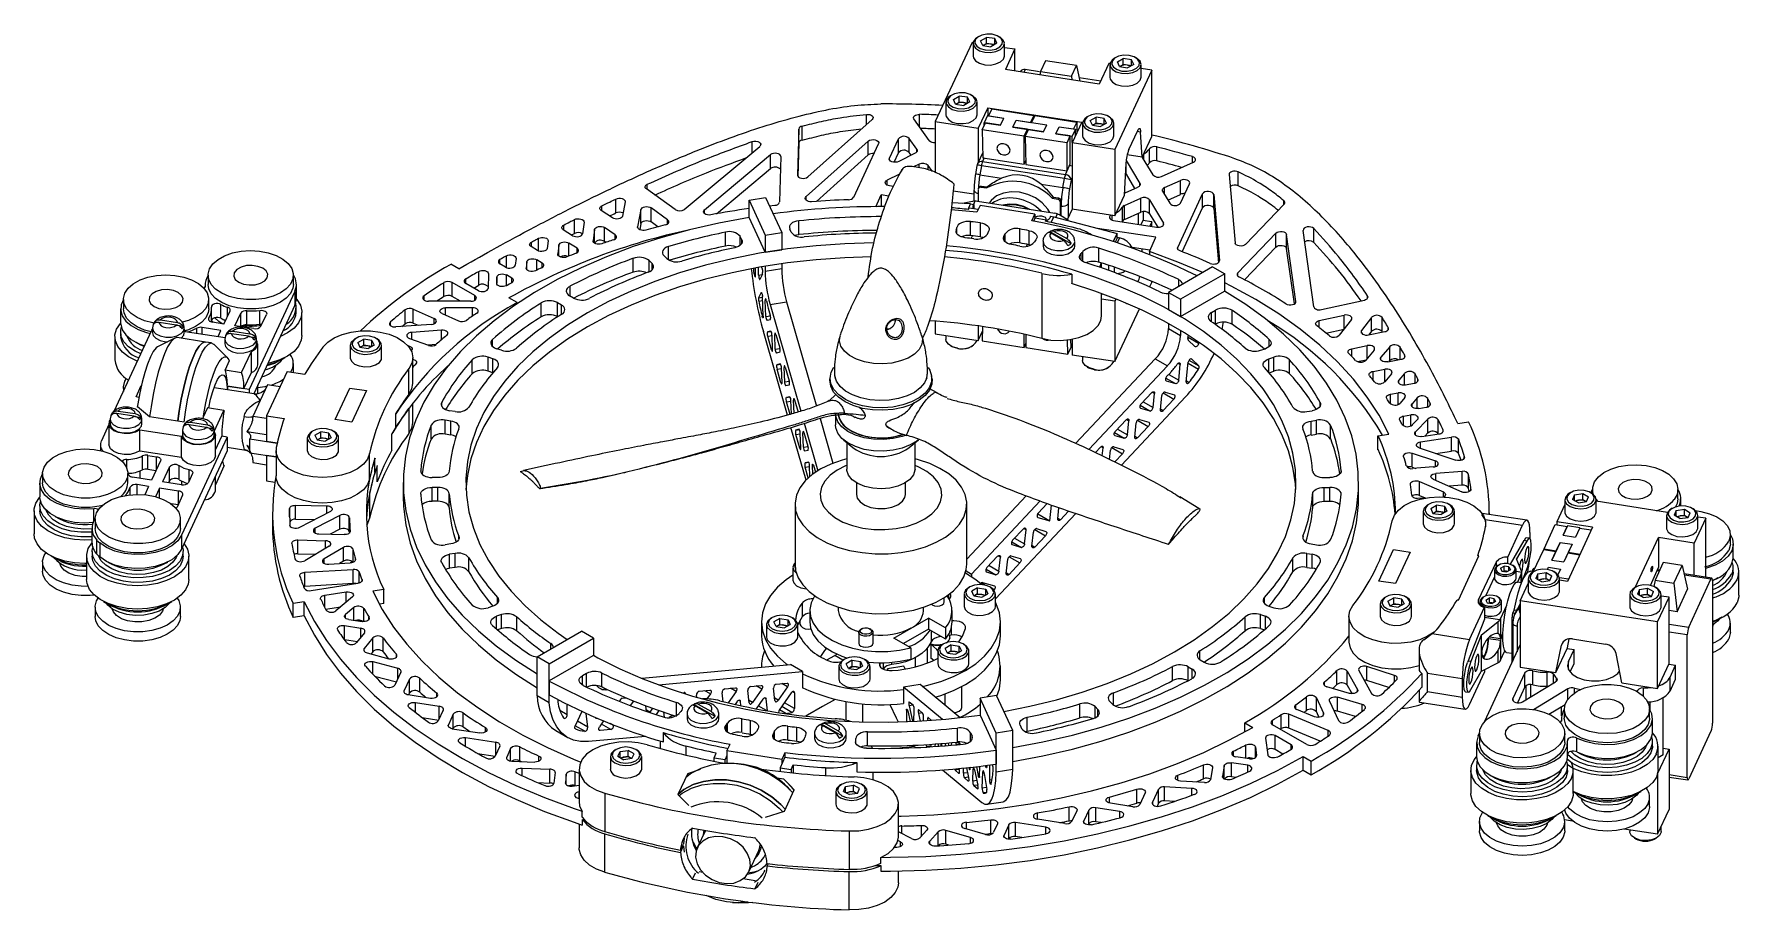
# Model space of a CAD drawing. Header units: millimetres. Extents: x 23 to 173, y 12 to 89.
import ezdxf

# ---------------------------------------------------------------- set-up
doc = ezdxf.new("R2010")
doc.units = ezdxf.units.MM

msp = doc.modelspace()

# ---------------------------------------------------------------- linework, layer by layer
at = {"color": 7, "linetype": 'Continuous', "lineweight": 15}
for p, q in [((105.24, 87.9), (102.01, 80.93)), ((105.24, 87.9), (105.34, 87.89)), ((105.33, 87.8), (105.33, 86.7)), ((105.84, 88.43), (105.74, 88.37)), ((105.99, 88.04), (106.52, 88.34)), ((106.19, 87.63), (105.99, 88.04)), ((106.19, 87.63), (106.9, 87.52)), ((106.26, 87.66), (106.2, 87.62)), ((106.2, 87.62), (106.26, 87.66)), ((106.26, 87.66), (106.52, 87.81)), ((107.23, 88.23), (106.52, 88.34)), ((106.52, 87.81), (106.52, 88.34)), ((106.87, 87.75), (106.52, 87.81)), ((107.22, 87.7), (106.87, 87.75)), ((107.42, 87.82), (106.9, 87.52)), ((107.42, 87.82), (107.23, 88.23)), ((107.23, 87.71), (107.23, 88.23)), ((107.68, 88.37), (107.57, 88.43)), ((108.08, 86.7), (108.08, 87.8)), ((108.08, 87.46), (109.01, 87.32)), ((109.01, 87.32), (108.17, 85.51)), ((109.01, 85.37), (109.01, 87.32)), ((116.43, 84.23), (108.17, 85.51)), ((111.18, 85.32), (109.92, 85.51)), ((111.7, 86.29), (111.26, 85.34)), ((114.41, 85.87), (111.7, 86.29)), ((113.97, 84.92), (114.41, 85.87)), ((114.41, 85.87), (114.73, 84.49)), ((117.27, 86.04), (116.43, 84.23)), ((117.37, 86.03), (117.27, 86.04)), ((117.36, 85.94), (117.36, 84.84)), ((117.87, 86.57), (117.76, 86.51)), ((121.04, 85.46), (117.8, 78.49)), ((118.02, 86.18), (118.54, 86.48)), ((118.21, 85.77), (118.02, 86.18)), ((118.21, 85.77), (118.92, 85.66)), ((118.22, 85.76), (118.28, 85.8)), ((118.28, 85.8), (118.23, 85.76)), ((118.28, 85.8), (118.54, 85.95)), ((119.26, 86.37), (118.54, 86.48)), ((118.54, 85.95), (118.54, 86.48)), ((118.9, 85.89), (118.54, 85.95)), ((119.25, 85.84), (118.9, 85.89)), ((119.45, 85.96), (118.92, 85.66)), ((119.45, 85.96), (119.26, 86.37)), ((119.26, 85.85), (119.26, 86.37)), ((119.71, 86.51), (119.6, 86.57)), ((120.11, 84.84), (120.11, 85.94)), ((121.04, 85.46), (120.11, 85.6)), ((121.04, 79.62), (121.04, 85.46)), ((109.47, 85.32), (109.47, 85.3)), ((111.26, 85.34), (111.2, 85.04)), ((111.26, 85.34), (113.97, 84.92)), ((113.97, 84.92), (114, 84.6)), ((116.55, 84.49), (114.66, 84.78)), ((102.94, 82.65), (102.94, 81.54)), ((103.45, 83.27), (103.34, 83.21)), ((103.6, 82.88), (104.12, 83.18)), ((103.79, 82.47), (103.6, 82.88)), ((103.79, 82.47), (104.51, 82.36)), ((103.8, 82.47), (103.86, 82.5)), ((103.86, 82.5), (103.81, 82.47)), ((103.86, 82.5), (104.12, 82.65)), ((104.84, 83.07), (104.12, 83.18)), ((104.12, 82.65), (104.12, 83.18)), ((104.48, 82.6), (104.12, 82.65)), ((104.83, 82.54), (104.48, 82.6)), ((105.03, 82.66), (104.51, 82.36)), ((105.03, 82.66), (104.84, 83.07)), ((104.84, 82.55), (104.84, 83.07)), ((105.29, 83.21), (105.18, 83.27)), ((105.69, 81.54), (105.69, 82.65)), ((96.46, 81.13), (90.8, 76.07)), ((101.46, 79.28), (100.12, 81.17)), ((106.62, 82.16), (105.78, 80.35)), ((106.59, 81.46), (106.31, 80.84)), ((106.59, 81.46), (108.03, 81.23)), ((106.62, 82.16), (114.88, 80.88)), ((106.62, 82.16), (106.62, 81.45)), ((106.99, 82.05), (106.7, 81.44)), ((106.7, 81.44), (108.03, 81.23)), ((106.99, 82.05), (110.67, 81.48)), ((107.75, 80.62), (108.03, 81.23)), ((108.83, 80.45), (109.11, 81.07)), ((109.11, 81.07), (110.38, 80.87)), ((109.11, 81.07), (111.81, 80.65)), ((110.67, 81.48), (110.38, 80.87)), ((110.77, 81.47), (110.48, 80.85)), ((110.67, 81.48), (110.67, 81.25)), ((110.77, 81.47), (114.45, 80.9)), ((115.47, 81.41), (115.37, 81.35)), ((115.63, 81.02), (116.15, 81.32)), ((115.82, 80.61), (115.63, 81.02)), ((116.86, 81.21), (116.15, 81.32)), ((116.15, 80.79), (116.15, 81.32)), ((117.05, 80.8), (116.86, 81.21)), ((116.86, 80.69), (116.86, 81.21)), ((117.31, 81.35), (117.21, 81.41)), ((90, 80.28), (89.88, 76.23)), ((90, 79.05), (90, 80.28)), ((90.3, 79.31), (90.3, 80.53)), ((100.39, 78.5), (99.71, 79.46)), ((99.71, 78.23), (99.71, 79.46)), ((102.01, 80.93), (105.78, 80.35)), ((102.01, 80.93), (102.01, 76.44)), ((105.78, 80.35), (105.78, 77.36)), ((106.13, 80.21), (106.42, 80.83)), ((109.81, 79.64), (106.13, 80.21)), ((106.13, 80.21), (106.19, 77.75)), ((106.31, 80.59), (106.31, 80.84)), ((106.31, 80.84), (107.75, 80.62)), ((107.75, 80.62), (106.42, 80.83)), ((110.1, 80.26), (108.83, 80.45)), ((108.83, 80.45), (111.53, 80.04)), ((109.81, 79.64), (110.1, 80.26)), ((109.81, 77.19), (109.81, 79.64)), ((109.92, 79.63), (110.2, 80.24)), ((113.6, 79.06), (109.92, 79.63)), ((109.92, 79.63), (109.97, 77.17)), ((110.1, 80.02), (110.1, 80.26)), ((111.53, 80.04), (110.2, 80.24)), ((110.48, 80.85), (111.81, 80.65)), ((111.53, 80.04), (111.81, 80.65)), ((112.61, 79.87), (112.89, 80.48)), ((113.88, 79.67), (112.61, 79.87)), ((112.61, 79.87), (114.05, 79.65)), ((112.89, 80.48), (114.17, 80.29)), ((112.89, 80.48), (114.33, 80.26)), ((113.6, 79.06), (113.88, 79.67)), ((113.88, 77.22), (113.88, 79.67)), ((114.88, 80.88), (114.04, 79.07)), ((114.33, 80.26), (114.05, 79.65)), ((114.05, 79.1), (114.05, 79.65)), ((114.45, 80.9), (114.17, 80.29)), ((114.33, 79.71), (114.33, 80.26)), ((114.45, 80.9), (114.45, 79.96)), ((114.96, 80.79), (114.96, 79.68)), ((115.82, 80.61), (116.53, 80.5)), ((115.89, 80.64), (115.83, 80.6)), ((115.83, 80.61), (115.89, 80.64)), ((115.89, 80.64), (116.15, 80.79)), ((116.51, 80.74), (116.15, 80.79)), ((116.85, 80.68), (116.51, 80.74)), ((117.05, 80.8), (116.53, 80.5)), ((117.71, 79.68), (117.71, 80.79)), ((119.03, 78.48), (119.81, 80.16)), ((120.2, 77.81), (120.06, 80.02)), ((120.2, 77.81), (121.04, 79.62)), ((79.94, 73.22), (86.57, 78.76)), ((81.71, 73.17), (87.52, 78.03)), ((87.52, 76.81), (87.52, 78.03)), ((90, 79.05), (89.92, 76.12)), ((96.11, 79.22), (90.65, 74.34)), ((96.11, 78), (91.55, 73.92)), ((94.83, 74.28), (97.01, 78.99)), ((96.11, 78), (96.11, 79.22)), ((97.98, 77.73), (98.77, 79.42)), ((98.38, 77.37), (98.77, 78.2)), ((98.77, 78.2), (98.77, 79.42)), ((100.25, 78.17), (98.79, 77.43)), ((99.89, 77.98), (99.71, 78.23)), ((106.18, 78.22), (105.71, 77.22)), ((113.6, 76.61), (113.6, 79.06)), ((117.8, 78.49), (114.04, 79.07)), ((114.04, 79.07), (114.04, 73.23)), ((117.8, 78.49), (117.8, 72.65)), ((120.2, 77.81), (118.88, 78.01)), ((120.83, 77.31), (120.83, 78.54)), ((121.5, 77.48), (121.5, 78.7)), ((82.76, 72.82), (87.52, 76.81)), ((88.43, 77.86), (88.31, 73.87)), ((100.59, 77.19), (100.1, 76.95)), ((101.77, 76.54), (101.38, 77.08)), ((105.67, 77.09), (105.54, 76.29)), ((106.07, 77.05), (105.93, 76.25)), ((113.36, 75.92), (106.07, 77.05)), ((106.17, 77.42), (113.46, 76.29)), ((106.19, 77.75), (109.81, 77.19)), ((109.81, 77.19), (109.97, 77.52)), ((109.97, 77.17), (113.6, 76.61)), ((113.46, 76.29), (113.82, 77.08)), ((113.6, 76.61), (113.88, 77.22)), ((113.81, 77.08), (113.82, 77.08)), ((118.64, 74.46), (118.78, 77.25)), ((118.8, 77.51), (119.99, 75.5)), ((120.2, 77.82), (120.21, 77.79)), ((120.21, 77.79), (121.13, 76.25)), ((121.91, 76.12), (124.7, 77.37)), ((128.65, 75.29), (128.65, 76.52)), ((79.14, 73.2), (76.6, 75.02)), ((98.8, 76.29), (97.78, 75.78)), ((98.33, 75.22), (97.97, 75.28)), ((105.79, 74.98), (105.79, 73.92)), ((105.85, 75.14), (105.8, 75.05)), ((105.93, 76.25), (107.83, 75.96)), ((106.08, 75.27), (106.03, 75.15)), ((106.5, 75.08), (106.03, 75.15)), ((106.08, 75.27), (106.55, 75.2)), ((106.55, 75.2), (106.5, 75.08)), ((111.33, 75.42), (113.22, 75.13)), ((113.22, 75.13), (113.36, 75.92)), ((113.94, 75.8), (113.81, 75.01)), ((118.7, 74.67), (119.82, 75.18)), ((118.78, 76.3), (119.53, 75.05)), ((122.16, 75.13), (123.57, 75.76)), ((123.57, 74.54), (123.57, 75.76)), ((123.58, 73.77), (124.36, 75.46)), ((127.84, 76.28), (128.36, 70.26)), ((73.92, 72.9), (73.92, 74.13)), ((74.74, 73.88), (74.5, 72.62)), ((85.63, 74.02), (87.08, 74.25)), ((85.63, 72.51), (85.63, 74.02)), ((85.63, 74.02), (87.06, 70.96)), ((87.08, 74.25), (88.5, 71.18)), ((87.41, 73.53), (87.91, 73.59)), ((96.77, 73.45), (97.25, 74.49)), ((97.93, 74.39), (97.25, 74.49)), ((97.25, 74.49), (97.25, 73.45)), ((105.11, 73.7), (103.46, 73.78)), ((103.58, 74.85), (105.41, 74.57)), ((105.27, 73.91), (104.41, 73.73)), ((104.89, 73.22), (105.11, 73.7)), ((105.11, 73.7), (105.39, 73.66)), ((105.39, 73.66), (105.31, 73.49)), ((105.49, 73.95), (105.36, 73.66)), ((105.39, 73.66), (105.39, 73.29)), ((105.41, 74.91), (105.41, 73.94)), ((105.94, 73.56), (105.66, 72.96)), ((105.72, 73.93), (112.52, 72.87)), ((110.77, 72.81), (105.94, 73.56)), ((112.37, 74.3), (112.31, 74.18)), ((112.78, 74.1), (112.31, 74.18)), ((112.37, 74.3), (112.84, 74.22)), ((112.84, 74.22), (112.78, 74.1)), ((113.06, 73.95), (113.02, 73.86)), ((113.02, 72.66), (113.02, 73.86)), ((113.08, 73.51), (113.05, 73.51)), ((113.05, 72.65), (113.05, 73.51)), ((117.8, 72.65), (118.64, 74.46)), ((118.63, 73.55), (120.07, 74.19)), ((118.63, 72.32), (118.63, 73.55)), ((118.7, 74.67), (118.65, 74.66)), ((120.07, 72.97), (120.07, 74.19)), ((120.85, 74.06), (122.06, 72.02)), ((120.85, 72.83), (120.85, 74.06)), ((121.99, 74.81), (122.62, 73.75)), ((122.45, 74.04), (123.57, 74.54)), ((123.32, 69.87), (125.51, 74.59)), ((125.51, 73.36), (125.51, 74.59)), ((126.49, 74.52), (126.99, 68.71)), ((126.49, 73.3), (126.49, 74.52)), ((132.69, 73.67), (129.29, 70.14)), ((70.29, 71.11), (70.29, 72.33)), ((71.12, 72.09), (70.99, 71.08)), ((73.63, 72.47), (72.64, 73.12)), ((76.12, 73.2), (75.83, 71.69)), ((76.12, 71.97), (76.02, 71.43)), ((76.12, 71.97), (76.12, 73.2)), ((78.47, 72.3), (77.01, 73.35)), ((77.01, 72.12), (77.01, 73.35)), ((77.62, 71.69), (77.01, 72.12)), ((86.34, 70.98), (85.63, 72.51)), ((90, 70.99), (90, 72.21)), ((105.66, 72.96), (103.4, 73.19)), ((104.94, 73.22), (105, 73.35)), ((105, 73.35), (105.79, 73.23)), ((105.1, 70.91), (105.1, 72.14)), ((105.97, 70.81), (105.97, 72.04)), ((110.49, 72.21), (110.77, 72.81)), ((110.67, 72.18), (110.8, 72.46)), ((110.77, 72.81), (110.77, 72.4)), ((110.8, 72.46), (111.76, 72.31)), ((111.7, 72.17), (111.76, 72.31)), ((111.76, 72.31), (111.76, 72.16)), ((112.15, 72.61), (112.07, 72.45)), ((112.15, 72.61), (112.43, 72.57)), ((112.2, 72.07), (112.43, 72.57)), ((112.43, 72.57), (117.99, 71.1)), ((112.73, 72.82), (112.6, 72.53)), ((113.72, 72.23), (112.92, 72.73)), ((114.04, 73.23), (113.6, 72.3)), ((117.8, 72.65), (114.04, 73.23)), ((117.69, 72.23), (121.46, 71.65)), ((118.41, 72.12), (118.46, 72.19)), ((118.46, 72.19), (118.46, 73.41)), ((118.63, 72.32), (120.07, 72.97)), ((119.88, 71.89), (119.88, 72.88)), ((120.09, 71.86), (120.3, 72.3)), ((121.04, 72.11), (120.26, 72.23)), ((120.3, 72.3), (120.3, 73.02)), ((120.85, 72.83), (121.56, 71.64)), ((121.04, 72.11), (120.87, 71.74)), ((121.04, 71.71), (121.04, 72.11)), ((123.71, 69.49), (125.51, 73.36)), ((126.49, 73.3), (126.9, 68.53)), ((70.12, 70.9), (69.3, 71.43)), ((70.02, 70.97), (70.29, 71.11)), ((72.04, 71.45), (71.92, 70.46)), ((73.86, 70.99), (72.92, 71.61)), ((72.92, 70.39), (72.92, 71.61)), ((83.56, 69.99), (83.56, 71.22)), ((84.99, 70.54), (84.86, 70.82)), ((87.06, 69.45), (86.34, 70.98)), ((87.06, 70.96), (88.5, 71.18)), ((87.06, 70.96), (87.06, 69.45)), ((88.5, 71.18), (88.5, 69.67)), ((89.34, 71.21), (89.21, 71.49)), ((105.16, 70.66), (105.27, 70.9)), ((106.59, 71.04), (106.72, 71.32)), ((108.03, 70.82), (108.16, 71.1)), ((109.43, 70.27), (109.43, 71.5)), ((110.27, 70.12), (110.27, 71.34)), ((113.94, 70.19), (112.1, 71.25)), ((113.28, 70.49), (112.19, 71.12)), ((112.47, 71.28), (113.57, 70.65)), ((121.4, 70.76), (116.28, 71.55)), ((117.66, 70.39), (117.99, 71.1)), ((117.67, 70.39), (118, 71.1)), ((118, 70.69), (117.83, 70.33)), ((118, 70.69), (118, 71.1)), ((118, 70.77), (118.2, 70.72)), ((120.83, 69.51), (121.4, 70.76)), ((131.96, 71.13), (128.6, 67.63)), ((131.96, 69.9), (131.96, 71.13)), ((133.72, 65.13), (132.9, 71.01)), ((132.9, 69.79), (132.9, 71.01)), ((135.29, 64.65), (134.35, 71.37)), ((135.29, 70.31), (135.29, 71.54)), ((67.02, 69.6), (66.48, 69.94)), ((67.96, 70.45), (67.88, 69.78)), ((68.92, 70.08), (68.82, 69.3)), ((70.51, 69.8), (69.79, 70.26)), ((73.03, 70.32), (72.92, 70.39)), ((78.4, 68.9), (78.15, 69.15)), ((87.06, 69.45), (88.5, 69.67)), ((110.02, 69.97), (110.1, 70.15)), ((110.27, 70.12), (110.41, 70.08)), ((111.48, 70.39), (111.48, 69.99)), ((114.28, 69.99), (114.28, 70.39)), ((116.38, 68.58), (116.38, 69.81)), ((120.87, 69.62), (119.32, 69.86)), ((120.17, 69.72), (120.16, 69.52)), ((120.83, 69.51), (120.83, 69.26)), ((131.96, 69.9), (129.2, 67.03)), ((133.58, 64.9), (132.9, 69.79)), ((60.1, 67.98), (59.4, 68.39)), ((61.86, 66.54), (61.86, 67.77)), ((62.71, 67.56), (62.68, 66.27)), ((64.21, 68.13), (63.72, 68.42)), ((65.14, 68.91), (65.06, 68.32)), ((66.1, 68.62), (66.03, 68.06)), ((67.45, 68.5), (66.97, 68.79)), ((75.44, 67.69), (75.44, 68.92)), ((77.1, 68.47), (76.85, 68.72)), ((86.21, 67.37), (86.21, 68.07)), ((86.47, 67.44), (86.47, 68.12)), ((86.81, 67.52), (86.59, 67.06)), ((86.71, 68.16), (86.8, 67.95)), ((87.06, 68.22), (87.06, 67.78)), ((87.06, 67.78), (88.5, 68.01)), ((88.5, 68.44), (88.5, 68.01)), ((111.38, 67.59), (111.38, 61.88)), ((114, 67.51), (114, 66.7)), ((116.63, 68.07), (116.63, 68.5)), ((117.74, 68.14), (117.74, 67.67)), ((126.39, 68.17), (122.51, 65.92)), ((127.46, 67.56), (123.57, 65.31)), ((126.39, 68.17), (127.46, 67.56)), ((127.46, 66.04), (127.46, 67.56)), ((37.8, 66.61), (37.8, 66.39)), ((38.07, 67.43), (38.07, 66.61)), ((45.7, 66.01), (41.69, 57.38)), ((45.57, 66.61), (45.57, 67.43)), ((45.7, 66.01), (45.7, 64.79)), ((45.83, 65.39), (45.83, 66.61)), ((58.8, 65.55), (58.8, 66.78)), ((61.52, 65.64), (59.52, 66.79)), ((59.52, 65.56), (59.52, 66.79)), ((61.83, 66.07), (60.72, 66.71)), ((61.43, 66.3), (61.86, 66.54)), ((63.45, 67.25), (63.44, 66.72)), ((64.78, 67.18), (64.31, 67.45)), ((119.84, 66.87), (119.83, 66.84)), ((120.85, 66.39), (121.04, 66.8)), ((121.04, 66.8), (121.04, 66.89)), ((125.51, 64.92), (127.45, 66.04)), ((30.37, 64.48), (30.37, 63.25)), ((30.62, 65.29), (30.62, 64.48)), ((38.12, 64.48), (38.12, 65.29)), ((38.37, 63.31), (38.37, 64.48)), ((39.19, 63.64), (39.19, 64.86)), ((45.7, 64.79), (42.08, 57)), ((45.82, 64.16), (45.82, 64.57)), ((61.16, 65.14), (57.44, 65.14)), ((61.31, 64.57), (58.95, 64.57)), ((60.25, 65.14), (59.52, 65.56)), ((65.23, 65.02), (64.52, 65.43)), ((65.23, 64.91), (65.23, 65.02)), ((67.35, 63.76), (67.35, 64.99)), ((69.15, 64.8), (68.79, 65.01)), ((68.79, 63.78), (68.79, 65.01)), ((70.21, 65.42), (69.85, 65.62)), ((86.69, 65.9), (86.47, 65.44)), ((86.87, 63.82), (86.81, 65.56)), ((87.11, 63.81), (87.06, 65.22)), ((87.48, 64.86), (88.93, 65.08)), ((87.48, 64.86), (90.18, 55.47)), ((88.93, 65.08), (91.56, 55.92)), ((116.63, 63.86), (116.63, 65.83)), ((117.8, 65.14), (116.63, 65.32)), ((117.9, 65.35), (117.8, 65.14)), ((117.8, 65.14), (117.8, 59.83)), ((117.8, 59.83), (119.96, 64.47)), ((122.51, 65.92), (123.57, 65.31)), ((122.51, 65.92), (122.51, 64.41)), ((123.57, 65.31), (123.57, 63.8)), ((123.57, 63.8), (125.51, 64.92)), ((135.96, 64.41), (139.74, 65.25)), ((33.24, 63.09), (33.17, 62.8)), ((33.36, 63.33), (33.71, 63.28)), ((35.27, 63.05), (33.77, 63.28)), ((33.88, 63.5), (35.37, 63.27)), ((35.33, 63.03), (35.88, 62.94)), ((38.49, 63.29), (38.37, 63.4)), ((39.46, 63.14), (38.46, 63.29)), ((39.46, 63.14), (40, 64.3)), ((40.43, 62.99), (40.94, 64.09)), ((42.1, 62.73), (40.43, 62.99)), ((41.47, 63.08), (41.47, 64.3)), ((42.62, 63.12), (42.62, 64.34)), ((42.71, 62.94), (43.2, 63.98)), ((46.32, 62.12), (46.32, 64.16)), ((57.71, 63.11), (54.58, 62.88)), ((55.4, 63.16), (55.4, 64.39)), ((56.11, 64.45), (57.95, 63.63)), ((56.11, 63.22), (56.11, 64.45)), ((56.11, 63.22), (56.55, 63.03)), ((58.65, 64.05), (60.09, 63.41)), ((68.81, 63.77), (68.79, 63.78)), ((87.51, 63.52), (87.22, 63.45)), ((87.38, 64.32), (87.5, 63.91)), ((102.01, 63.39), (102.01, 62.27)), ((105.78, 62.97), (105.78, 61.69)), ((122.51, 64.41), (123.57, 63.8)), ((122.51, 63.18), (122.51, 62.75)), ((126.3, 64.15), (126.65, 64.36)), ((126.62, 63.11), (126.65, 63.13)), ((126.65, 63.13), (126.65, 64.36)), ((128.12, 63.1), (128.12, 64.32)), ((135.77, 63.44), (137.95, 63.92)), ((138.59, 63.54), (137.53, 62.15)), ((140.37, 63.72), (139.49, 62.57)), ((140.37, 62.5), (140.37, 63.72)), ((141.29, 62.48), (141.29, 63.71)), ((29.82, 55.48), (33.12, 62.6)), ((29.87, 62.03), (29.87, 59.99)), ((30.37, 62.44), (30.37, 62.03)), ((33.12, 62.6), (33.17, 62.69)), ((33.17, 62.78), (33.17, 62.37)), ((35.13, 61.9), (33.63, 61.13)), ((37.83, 61.55), (35.34, 61.94)), ((35.92, 62.17), (35.97, 62.37)), ((35.97, 62.37), (35.97, 62.78)), ((35.97, 62.69), (36.06, 62.48)), ((36.06, 62.48), (39.56, 61.94)), ((39.2, 62.58), (37.54, 62.84)), ((38.38, 61.47), (37.83, 61.55)), ((38.95, 62.04), (39.2, 62.58)), ((39.59, 62.11), (39.53, 61.82)), ((39.53, 61.8), (39.53, 61.39)), ((39.72, 62.35), (40.07, 62.3)), ((41.62, 62.06), (40.13, 62.29)), ((40.23, 62.52), (41.73, 62.29)), ((41.68, 62.05), (42.24, 61.96)), ((42.33, 61.39), (42.33, 61.8)), ((51.08, 61.89), (50.97, 61.83)), ((51.23, 61.5), (51.76, 61.8)), ((51.23, 61.5), (51.42, 61.09)), ((52.47, 61.69), (51.76, 61.8)), ((51.76, 61.27), (51.76, 61.8)), ((52.47, 61.69), (52.66, 61.28)), ((52.47, 61.17), (52.47, 61.69)), ((52.92, 61.83), (52.81, 61.89)), ((55.78, 61.87), (57.45, 61.27)), ((58.6, 62.6), (55.98, 62.4)), ((89, 55.13), (86.89, 62.48)), ((87.55, 62.51), (87.25, 62.44)), ((87.61, 60.86), (87.27, 62.06)), ((87.7, 60.88), (87.65, 62.15)), ((87.94, 60.94), (87.89, 62.21)), ((87.98, 62.23), (88.33, 61.03)), ((102.01, 62.27), (105.78, 61.69)), ((102.94, 62.13), (102.94, 61.78)), ((105.78, 61.69), (106.15, 62.5)), ((106.16, 62.92), (106.13, 61.65)), ((106.13, 61.65), (109.81, 61.08)), ((109.81, 61.08), (109.81, 62.24)), ((109.97, 62.21), (109.97, 61.06)), ((113.66, 60.49), (113.63, 61.74)), ((113.94, 61.1), (113.92, 61.78)), ((114.04, 61.8), (114.04, 60.41)), ((122.51, 62.75), (123.57, 62.13)), ((123.57, 62.57), (123.57, 62.13)), ((124.25, 61.73), (124.84, 61.15)), ((125.15, 61.45), (125.15, 61.55)), ((136.36, 62.34), (137.95, 62.7)), ((140.11, 62.18), (141.53, 62.47)), ((140.37, 62.5), (140.13, 62.19)), ((141.33, 62.43), (141.29, 62.48)), ((39.77, 60.18), (38.57, 61.36)), ((41.01, 58.88), (41.87, 60.72)), ((41.87, 58.88), (41.87, 60.72)), ((42.28, 61.18), (42.33, 61.39)), ((42.43, 59.55), (42.43, 61.39)), ((50.57, 61.27), (50.57, 60.16)), ((51.42, 61.09), (52.14, 60.98)), ((51.49, 61.12), (51.44, 61.08)), ((51.44, 61.09), (51.49, 61.12)), ((51.49, 61.12), (51.76, 61.27)), ((52.11, 61.21), (51.76, 61.27)), ((52.46, 61.16), (52.11, 61.21)), ((52.66, 61.28), (52.14, 60.98)), ((53.32, 60.16), (53.32, 61.27)), ((55.62, 61.24), (55.77, 61.19)), ((56.07, 57.92), (56.07, 60.16)), ((58.11, 61.34), (57.4, 61.28)), ((61.29, 58.76), (61.29, 59.99)), ((63.11, 60.08), (62.68, 60.22)), ((62.68, 59), (62.68, 60.22)), ((63.86, 60.83), (63.43, 60.97)), ((88.34, 60.65), (88.04, 60.58)), ((103.34, 61.22), (103.45, 61.16)), ((105.18, 61.16), (105.29, 61.22)), ((109.81, 61.08), (109.97, 61.43)), ((109.97, 61.06), (113.66, 60.49)), ((113.66, 60.49), (113.94, 61.1)), ((113.94, 61.1), (114.04, 61.09)), ((117.8, 59.83), (114.04, 60.41)), ((121.35, 60.07), (114.34, 52.62)), ((114.96, 60.27), (114.96, 59.92)), ((121.35, 60.07), (122.41, 59.46)), ((124.56, 60.05), (125.17, 59.45)), ((130.59, 60.83), (131.03, 60.97)), ((131.34, 60.08), (131.78, 60.22)), ((131.78, 59), (131.78, 60.22)), ((133.16, 58.76), (133.16, 59.99)), ((138.63, 60.97), (139.98, 61.24)), ((139.12, 59.84), (139.89, 60)), ((140.6, 60.84), (139.85, 59.96)), ((141.96, 61.14), (141.19, 60.22)), ((141.79, 59.82), (142.96, 60.04)), ((141.96, 59.91), (141.96, 61.14)), ((39.93, 59.9), (39.56, 59.1)), ((39.56, 59.1), (41.01, 58.88)), ((41.21, 57.46), (41.87, 58.88)), ((45.01, 58.97), (43.19, 55.06)), ((45.01, 58.97), (46.57, 58.73)), ((45.57, 58.88), (45.57, 59.67)), ((55.73, 56.97), (55.73, 59.21)), ((63.1, 58.86), (62.68, 59)), ((88.38, 59.63), (88.08, 59.56)), ((88.44, 57.98), (88.09, 59.18)), ((88.53, 58), (88.48, 59.27)), ((88.77, 58.06), (88.72, 59.33)), ((88.81, 59.35), (89.15, 58.15)), ((92.77, 58.56), (92.74, 58.32)), ((101.72, 58.32), (101.68, 58.55)), ((115.37, 59.36), (115.47, 59.3)), ((122.41, 59.46), (115.51, 52.12)), ((117.21, 59.3), (117.31, 59.36)), ((122.68, 58.86), (122.35, 58.51)), ((123.41, 58.2), (123.55, 59.57)), ((124.07, 58.06), (124.24, 59.77)), ((131.35, 58.86), (131.78, 59)), ((140.5, 58.97), (141.52, 59.16)), ((142.12, 58.76), (141.52, 58.05)), ((141.96, 59.91), (141.9, 59.84)), ((143.26, 58.8), (142.76, 58.2)), ((30.62, 57.54), (30.62, 57.21)), ((30.75, 58.1), (30.89, 58.34)), ((31.73, 56.73), (32.19, 57.72)), ((42.13, 56.99), (38.59, 57.54)), ((41.69, 57.38), (39.76, 57.68)), ((39.76, 57.68), (39.76, 57.36)), ((39.76, 57.68), (41.21, 57.46)), ((41.69, 57.38), (41.69, 57.06)), ((42.43, 57), (42.43, 57.75)), ((43.29, 57.79), (42.65, 56.42)), ((43.3, 57.82), (43.29, 57.79)), ((43.3, 57.82), (44.39, 57.65)), ((49.25, 54.73), (50.54, 57.51)), ((50.54, 57.51), (51.99, 57.29)), ((51.99, 57.29), (50.7, 54.5)), ((89.17, 57.77), (88.87, 57.7)), ((102.11, 57.12), (101.54, 57.43)), ((121.04, 57.11), (120.1, 56.11)), ((121.15, 55.8), (121.28, 57.04)), ((122.21, 57.15), (123.03, 56.9)), ((122.32, 58.14), (123.13, 57.9)), ((142.03, 56.96), (142.7, 57.08)), ((143.35, 57.8), (144.11, 57.93)), ((30.16, 55.49), (31.65, 55.26)), ((31.98, 56.69), (31.73, 56.73)), ((32.92, 54.99), (31.85, 55.86)), ((38.01, 55.76), (37.64, 54.96)), ((39.46, 55.53), (38.01, 55.76)), ((38.61, 53.7), (39.46, 55.53)), ((42.65, 56.42), (42.02, 55.06)), ((55.73, 55.74), (55.73, 53.5)), ((56.07, 54.45), (56.07, 56.19)), ((59.79, 55.45), (59.3, 55.52)), ((89.2, 56.75), (88.91, 56.68)), ((89.24, 55.19), (88.92, 56.3)), ((89.35, 55.23), (89.31, 56.4)), ((89.59, 55.3), (89.54, 56.45)), ((89.63, 56.47), (89.94, 55.4)), ((93.27, 56.93), (92.67, 56.39)), ((92.79, 56.45), (92.69, 56.37)), ((118.37, 50.74), (124.02, 56.74)), ((120.06, 55.74), (120.87, 55.5)), ((121.8, 55.6), (121.93, 56.85)), ((122.05, 55.53), (122.99, 56.53)), ((134.67, 55.45), (135.15, 55.52)), ((143.29, 56.68), (142.87, 56.18)), ((144.38, 56.65), (143.93, 56.12)), ((144.52, 55.71), (145.18, 55.82)), ((29.35, 54.31), (28.68, 52.86)), ((29.35, 54.36), (29.35, 52.53)), ((29.4, 54.59), (29.45, 54.69)), ((29.45, 54.77), (29.45, 54.36)), ((29.52, 55.08), (29.46, 54.79)), ((29.65, 55.32), (30, 55.27)), ((31.55, 55.03), (30.05, 55.27)), ((31.61, 55.02), (32.17, 54.93)), ((32.21, 54.15), (32.25, 54.36)), ((32.25, 54.36), (32.25, 54.77)), ((35.96, 54.52), (32.92, 54.99)), ((35.87, 54.1), (35.81, 53.81)), ((36, 54.34), (36.35, 54.29)), ((37.91, 54.05), (36.41, 54.28)), ((36.51, 54.51), (38.01, 54.27)), ((37.96, 54.04), (38.52, 53.95)), ((42.02, 55.06), (42, 55.03)), ((42, 55.03), (42, 54.99)), ((42, 55.03), (43.19, 54.85)), ((43.19, 55.06), (44.75, 54.82)), ((43.19, 55.06), (43.19, 52.82)), ((50.7, 54.5), (49.25, 54.73)), ((54.56, 54.02), (54.56, 55.24)), ((57.68, 53.03), (57.68, 54.25)), ((59.4, 54.61), (58.92, 54.68)), ((58.92, 53.46), (58.92, 54.68)), ((59.4, 53.38), (59.4, 54.61)), ((90.64, 49.42), (89.31, 54.05)), ((90.48, 54.41), (91.68, 50.24)), ((91.87, 54.84), (93, 50.9)), ((93.23, 55.12), (93.23, 54.27)), ((118.78, 54.71), (117.84, 53.71)), ((118.9, 53.4), (119.02, 54.64)), ((119.55, 53.2), (119.67, 54.45)), ((119.79, 53.13), (120.73, 54.13)), ((119.96, 54.75), (120.77, 54.5)), ((135.05, 54.61), (135.54, 54.68)), ((135.05, 53.38), (135.05, 54.61)), ((135.54, 53.46), (135.54, 54.68)), ((136.77, 53.03), (136.77, 54.25)), ((143.19, 55.05), (143.83, 55.15)), ((144.41, 54.73), (143.95, 54.27)), ((145.31, 54.78), (144.22, 53.66)), ((145.31, 53.56), (145.31, 54.78)), ((146.23, 53.49), (146.23, 54.72)), ((147.94, 54.4), (148.9, 54.55)), ((28.6, 52.53), (28.6, 52.01)), ((32.05, 53.84), (35.72, 53.27)), ((32.05, 52), (32.05, 53.84)), ((35.72, 51.43), (35.72, 53.27)), ((39.75, 53.2), (35.74, 44.57)), ((35.81, 53.79), (35.81, 53.38)), ((38.56, 53.17), (38.61, 53.38)), ((38.61, 53.38), (38.61, 53.79)), ((38.71, 51.54), (38.71, 53.38)), ((38.71, 52.08), (39.27, 53.28)), ((39.75, 53.2), (39.27, 53.28)), ((39.75, 53.2), (39.75, 51.98)), ((41.48, 53.68), (43.19, 53.42)), ((41.75, 53.04), (41.77, 53.09)), ((41.75, 52.43), (41.75, 53.04)), ((41.75, 53.04), (44.15, 52.67)), ((44.15, 52.67), (43.19, 52.82)), ((46.79, 53.13), (46.79, 52.02)), ((47.3, 53.75), (47.2, 53.69)), ((47.46, 53.36), (47.98, 53.66)), ((47.46, 53.36), (47.65, 52.95)), ((47.65, 52.95), (48.36, 52.84)), ((47.72, 52.98), (47.66, 52.95)), ((47.66, 52.95), (47.72, 52.98)), ((47.72, 52.98), (47.98, 53.13)), ((48.69, 53.55), (47.98, 53.66)), ((47.98, 53.13), (47.98, 53.66)), ((48.33, 53.08), (47.98, 53.13)), ((48.68, 53.02), (48.33, 53.08)), ((48.88, 53.14), (48.36, 52.84)), ((48.69, 53.55), (48.88, 53.14)), ((48.69, 53.03), (48.69, 53.55)), ((49.14, 53.69), (49.04, 53.75)), ((49.54, 52.02), (49.54, 53.13)), ((54.23, 52.04), (54.23, 53.47)), ((59.4, 53.38), (58.92, 53.46)), ((90.03, 53.88), (89.73, 53.81)), ((90.09, 52.23), (89.75, 53.43)), ((90.18, 52.25), (90.13, 53.52)), ((90.42, 52.31), (90.37, 53.58)), ((90.46, 53.6), (90.8, 52.4)), ((93.93, 52.96), (94.75, 52.27)), ((94.23, 52.71), (94.23, 50.39)), ((98.09, 53.91), (98.15, 53.91)), ((99.7, 52.27), (100.53, 52.96)), ((100.23, 50.39), (100.23, 52.71)), ((117.8, 53.34), (118.61, 53.1)), ((135.05, 53.38), (135.54, 53.46)), ((140.93, 53.31), (141.9, 53.46)), ((140.93, 52.09), (140.93, 53.31)), ((144.68, 52.77), (147.4, 53.19)), ((144.79, 53.24), (146.3, 53.47)), ((145.31, 53.56), (145.04, 53.28)), ((146.25, 53.46), (146.23, 53.49)), ((147.4, 51.97), (147.4, 53.19)), ((148.02, 51.75), (148.02, 52.98)), ((32.05, 52), (35.72, 51.43)), ((32.31, 50.31), (32.31, 51.54)), ((32.76, 51.59), (33.53, 51.47)), ((32.76, 50.37), (32.76, 51.59)), ((33.88, 51.12), (33.09, 49.42)), ((39.75, 51.98), (35.74, 43.35)), ((39.75, 52.3), (41.37, 52.05)), ((41.74, 51.85), (41.79, 51.79)), ((41.75, 51.82), (41.75, 52.43)), ((41.75, 51.82), (44.04, 51.46)), ((42, 50.99), (42, 50.95)), ((44.04, 51.46), (43.19, 51.59)), ((43.19, 51.59), (43.19, 49.35)), ((44.04, 52.02), (44.04, 49.78)), ((52.27, 49.51), (52.27, 51.76)), ((52.74, 50.12), (52.74, 51.34)), ((90.82, 52.02), (90.52, 51.95)), ((90.86, 51), (90.56, 50.93)), ((116.52, 52.31), (116.09, 51.85)), ((116.69, 51.55), (116.76, 52.24)), ((117.33, 51.24), (117.42, 52.05)), ((117.7, 52.35), (118.51, 52.1)), ((117.8, 51.02), (118.47, 51.73)), ((143.93, 51.79), (145.98, 51.1)), ((143.93, 50.56), (143.93, 51.79)), ((144.56, 52.24), (147.78, 51.17)), ((146.03, 51.76), (147.4, 51.97)), ((23.52, 49.99), (23.52, 49.17)), ((31.02, 49.17), (31.02, 49.99)), ((33.09, 49.42), (31.43, 49.68)), ((32.05, 50.2), (32.05, 49.58)), ((32.76, 50.37), (33.48, 50.26)), ((34.66, 50.57), (34.06, 49.27)), ((34.66, 49.34), (34.66, 50.57)), ((35.52, 49.46), (35.52, 50.68)), ((36.7, 49.99), (36.35, 49.21)), ((39.46, 50.63), (38.71, 49.01)), ((38.71, 48.48), (38.71, 49.74)), ((42, 50.95), (43.19, 50.76)), ((52.94, 49.26), (52.94, 50.68)), ((58.27, 49.64), (57.77, 49.64)), ((90.84, 49.61), (90.57, 50.55)), ((90.99, 49.75), (90.96, 50.64)), ((91.23, 49.93), (91.2, 50.7)), ((91.29, 50.72), (91.46, 50.1)), ((136.19, 49.64), (136.69, 49.64)), ((143.93, 50.56), (144.26, 50.45)), ((145.79, 50.57), (143.99, 50.43)), ((145.79, 49.49), (148.3, 48.38)), ((148.33, 50.18), (146.03, 50)), ((148.33, 48.96), (148.33, 50.18)), ((148.9, 48.7), (148.9, 49.93)), ((23.27, 49.17), (23.27, 47.95)), ((32.83, 48.86), (31.83, 49.02)), ((32.83, 48.86), (32.49, 48.12)), ((33.8, 48.71), (33.45, 47.95)), ((35.47, 48.45), (33.8, 48.71)), ((33.8, 47.85), (33.8, 48.71)), ((35.73, 49.01), (34.06, 49.27)), ((34.66, 49.34), (34.59, 49.19)), ((35.83, 48.1), (35.34, 47.05)), ((35.72, 49.34), (35.72, 49.01)), ((43.19, 49.35), (43.93, 49.23)), ((52.27, 48.28), (52.27, 46.04)), ((55.23, 49.21), (55.23, 47.98)), ((58.27, 48.77), (57.77, 48.77)), ((57.77, 47.55), (57.77, 48.77)), ((58.27, 47.55), (58.27, 48.77)), ((59.26, 47), (59.26, 48.22)), ((95.08, 49.18), (95.08, 48.14)), ((99.38, 48.14), (99.38, 49.18)), ((110.01, 48.02), (104.78, 42.46)), ((135.19, 47), (135.19, 48.22)), ((136.19, 48.77), (136.69, 48.77)), ((136.19, 47.55), (136.19, 48.77)), ((136.69, 47.55), (136.69, 48.77)), ((139.23, 47.98), (139.23, 49.21)), ((144.58, 49.3), (146.68, 48.37)), ((144.58, 48.07), (144.58, 49.3)), ((144.58, 48.07), (145.08, 47.85)), ((148.33, 48.96), (147.19, 48.87)), ((157.87, 48.32), (157.77, 48.26)), ((158.22, 48.12), (158.03, 47.71)), ((158.22, 48.12), (158.93, 48.23)), ((158.22, 47.6), (158.22, 48.12)), ((158.93, 48.23), (159.45, 47.93)), ((158.93, 47.7), (158.93, 48.23)), ((159.71, 48.26), (159.61, 48.32)), ((159.69, 48.38), (159.65, 48.3)), ((159.69, 48.38), (159.8, 48.59)), ((159.8, 48.6), (159.8, 48.2)), ((167.3, 47.78), (167.3, 48.6)), ((22.77, 46.72), (22.77, 44.68)), ((23.27, 47.13), (23.27, 46.72)), ((35.43, 47.23), (34.82, 47.33)), ((43.73, 46.55), (43.73, 45.33)), ((45.74, 47.2), (48.5, 47.16)), ((45.74, 45.97), (45.74, 47.2)), ((48.82, 46.66), (46.1, 45.24)), ((58.27, 47.55), (57.77, 47.55)), ((89.68, 47.29), (89.68, 42.02)), ((104.78, 42.02), (104.78, 47.29)), ((111.23, 47.58), (105.18, 41.15)), ((107.29, 38.97), (114.36, 46.47)), ((111.85, 47.36), (111.06, 46.52)), ((112.08, 45.83), (112.23, 47.22)), ((112.77, 46.01), (112.87, 46.99)), ((113.01, 45.93), (113.72, 46.68)), ((125.19, 46.91), (123.52, 47.95)), ((136.19, 47.55), (136.69, 47.55)), ((144.94, 47.82), (144.42, 47.81)), ((144.91, 46.67), (144.91, 45.57)), ((145.42, 47.3), (145.31, 47.23)), ((145.57, 46.91), (146.09, 47.21)), ((145.57, 46.91), (145.76, 46.49)), ((145.76, 46.49), (146.48, 46.38)), ((145.77, 46.49), (145.83, 46.53)), ((145.83, 46.53), (145.78, 46.49)), ((145.83, 46.53), (146.09, 46.68)), ((146.81, 47.1), (146.09, 47.21)), ((146.09, 46.68), (146.09, 47.21)), ((146.45, 46.62), (146.09, 46.68)), ((146.8, 46.57), (146.45, 46.62)), ((147, 46.69), (146.48, 46.38)), ((146.81, 47.1), (147, 46.69)), ((146.81, 46.58), (146.81, 47.1)), ((147.26, 47.23), (147.15, 47.3)), ((147.66, 45.57), (147.66, 46.67)), ((154.03, 45.88), (150.09, 46.49)), ((150.73, 46.39), (150.73, 46.55)), ((157.36, 47.26), (156.67, 45.75)), ((157.36, 47.7), (157.36, 46.6)), ((158.55, 47.41), (158.03, 47.71)), ((158.23, 47.59), (158.57, 47.65)), ((158.55, 47.41), (159.26, 47.52)), ((158.57, 47.65), (158.93, 47.7)), ((158.93, 47.7), (159.19, 47.55)), ((159.25, 47.52), (159.19, 47.55)), ((159.19, 47.55), (159.25, 47.52)), ((159.26, 47.52), (159.45, 47.93)), ((160.3, 47.52), (160.11, 47.74)), ((160.11, 46.6), (160.11, 47.7)), ((166.38, 46.58), (160.11, 47.55)), ((166.81, 46.94), (166.7, 46.88)), ((167.15, 46.74), (166.96, 46.33)), ((167.15, 46.74), (167.87, 46.85)), ((167.15, 46.22), (167.15, 46.74)), ((167.55, 47.14), (167.55, 47.78)), ((167.87, 46.85), (168.39, 46.55)), ((167.87, 46.32), (167.87, 46.85)), ((168.2, 46.14), (168.39, 46.55)), ((168.65, 46.88), (168.54, 46.94)), ((27.85, 45.17), (27.85, 43.95)), ((28.13, 45.99), (28.13, 45.17)), ((35.63, 45.17), (35.63, 45.99)), ((45.74, 45.97), (47.46, 45.95)), ((49.65, 46.31), (47.48, 45.19)), ((49.65, 45.09), (48.81, 44.65)), ((49.65, 45.09), (49.65, 46.31)), ((50.48, 44.88), (50.48, 46.1)), ((109.75, 45.12), (108.81, 44.12)), ((109.86, 43.8), (109.99, 45.04)), ((110.92, 45.15), (111.74, 44.91)), ((111.01, 46.44), (111.02, 46.44)), ((111.02, 46.44), (111.02, 46.47)), ((111.02, 46.44), (112.08, 45.83)), ((111.03, 46.14), (112.08, 45.83)), ((150.35, 45.96), (150.06, 46.4)), ((150.35, 45.96), (153.65, 45.45)), ((152.34, 42.63), (153.65, 45.45)), ((155.53, 43.37), (156.52, 45.5)), ((156.52, 45.5), (157.58, 45.33)), ((159.8, 45.27), (156.67, 45.75)), ((156.67, 45.75), (156.67, 45.48)), ((157.61, 45.4), (157.22, 44.57)), ((157.22, 44.57), (157.58, 45.33)), ((159.8, 45.27), (157.59, 40.5)), ((158.67, 45.23), (157.61, 45.4)), ((158.67, 45.23), (158.29, 44.4)), ((158.64, 45.17), (158.29, 44.4)), ((159.69, 45.01), (158.64, 45.17)), ((158.67, 45.16), (158.67, 45.23)), ((166.3, 46.32), (166.3, 45.21)), ((167.48, 46.03), (166.96, 46.33)), ((167.16, 46.21), (167.51, 46.26)), ((167.48, 46.03), (168.2, 46.14)), ((167.51, 46.26), (167.87, 46.32)), ((167.87, 46.32), (168.13, 46.17)), ((168.18, 46.13), (168.13, 46.17)), ((168.13, 46.17), (168.19, 46.14)), ((169.75, 46.06), (168.74, 43.88)), ((169.05, 45.21), (169.05, 46.32)), ((169.75, 46.06), (169.05, 46.17)), ((169.75, 40.87), (169.75, 46.06)), ((27.53, 43.39), (27.85, 43.88)), ((28.29, 44.11), (28.55, 43.89)), ((28.29, 42.89), (28.29, 44.11)), ((28.55, 43.89), (28.55, 42.67)), ((35.74, 44.57), (35.74, 43.35)), ((45.96, 44.16), (48.39, 44.09)), ((45.96, 42.94), (45.96, 44.16)), ((48.72, 43.6), (46.56, 42.33)), ((47.79, 44.68), (50.04, 44.62)), ((49.96, 43.5), (48.26, 42.5)), ((49.96, 42.28), (49.96, 43.5)), ((50.48, 44.88), (50.49, 44.75)), ((59.4, 43.8), (58.92, 43.73)), ((108.77, 43.74), (109.58, 43.5)), ((110.51, 43.61), (110.64, 44.85)), ((110.76, 43.53), (111.7, 44.53)), ((135.05, 43.8), (135.54, 43.73)), ((152.58, 42.01), (153.78, 44.1)), ((154.02, 44.06), (153.12, 42.48)), ((154.02, 44.06), (153.78, 44.1)), ((154.25, 44.32), (154.01, 44.35)), ((154.29, 44.8), (154.29, 44.29)), ((156.94, 43.94), (156.21, 42.38)), ((156.59, 43.21), (156.94, 43.94)), ((156.94, 43.94), (158, 43.78)), ((157.22, 44.57), (158.29, 44.4)), ((158, 43.78), (157.27, 42.22)), ((158, 43.78), (157.66, 43.04)), ((163.56, 39.98), (165.6, 44.37)), ((168.74, 43.88), (165.6, 44.37)), ((165.6, 44.37), (165.6, 41.72)), ((168.74, 41.03), (168.74, 43.88)), ((171.92, 43.78), (171.92, 44.6)), ((172.17, 42.56), (172.17, 43.78)), ((23.52, 42.23), (23.52, 41.41)), ((23.64, 42.79), (23.79, 43.03)), ((27.38, 42.72), (27.38, 40.68)), ((27.88, 43.13), (27.88, 42.72)), ((28.29, 42.89), (28.55, 42.67)), ((35.88, 42.72), (35.88, 43.13)), ((36.38, 40.68), (36.38, 42.72)), ((45.96, 42.94), (47.51, 42.89)), ((48.67, 42.01), (50.57, 42.13)), ((49.96, 42.28), (49.61, 42.07)), ((59.79, 42.97), (59.3, 42.89)), ((59.3, 41.67), (59.3, 42.89)), ((59.79, 41.74), (59.79, 42.97)), ((61, 41.36), (61, 42.58)), ((107.49, 42.72), (106.55, 41.72)), ((107.6, 41.4), (107.73, 42.64)), ((108.25, 41.21), (108.38, 42.45)), ((108.5, 41.13), (109.44, 42.13)), ((108.66, 42.75), (109.48, 42.51)), ((133.45, 41.36), (133.45, 42.58)), ((134.67, 42.97), (135.15, 42.89)), ((134.67, 41.74), (134.67, 42.97)), ((135.15, 41.67), (135.15, 42.89)), ((141.01, 40.53), (142.31, 43.32)), ((142.31, 43.32), (143.76, 43.09)), ((143.76, 43.09), (142.46, 40.31)), ((148, 38.85), (149.81, 42.76)), ((149.81, 42.76), (149.7, 42.77)), ((149.78, 38.88), (151.34, 42.22)), ((152.34, 42.07), (152.34, 42.63)), ((153.55, 41.41), (153.12, 42.48)), ((154.59, 41.34), (155.5, 43.31)), ((155.5, 43.31), (156.57, 43.15)), ((155.53, 43.37), (156.59, 43.21)), ((155.53, 43.31), (155.53, 43.37)), ((156.21, 42.38), (156.57, 43.15)), ((156.21, 42.38), (157.27, 42.22)), ((157.63, 42.98), (157.27, 42.22)), ((158.67, 42.82), (157.63, 42.98)), ((158.7, 42.88), (157.66, 43.04)), ((157.66, 43.04), (157.66, 42.98)), ((166.02, 42.18), (165.3, 40.62)), ((167.67, 41.92), (166.02, 42.18)), ((46.57, 41.31), (50.82, 41.56)), ((46.57, 40.08), (46.57, 41.31)), ((50.82, 40.34), (50.82, 41.56)), ((59.79, 41.74), (59.3, 41.67)), ((89.49, 41.73), (89.49, 40.63)), ((104.71, 41.43), (105.18, 41.15)), ((105.18, 41.15), (105.18, 40.91)), ((106.51, 41.34), (107.32, 41.1)), ((134.67, 41.74), (135.15, 41.67)), ((142.46, 40.31), (141.01, 40.53)), ((150.42, 39.23), (151.18, 40.87)), ((151.18, 41.51), (151.18, 40.78)), ((151.53, 41.94), (151.46, 41.9)), ((151.7, 41.66), (152.02, 41.84)), ((151.7, 41.66), (151.82, 41.41)), ((151.82, 41.41), (152.25, 41.35)), ((151.95, 41.39), (152.02, 41.43)), ((152.45, 41.78), (152.02, 41.84)), ((152.02, 41.43), (152.02, 41.84)), ((152.23, 41.4), (152.02, 41.43)), ((152.32, 41.39), (152.23, 41.4)), ((152.57, 41.53), (152.25, 41.35)), ((152.45, 41.78), (152.57, 41.53)), ((152.45, 41.46), (152.45, 41.78)), ((152.81, 41.9), (152.74, 41.94)), ((153.08, 40.78), (153.08, 41.51)), ((153.57, 41.3), (153.08, 41.38)), ((153.53, 41.17), (153.2, 40.44)), ((153.57, 40.44), (154.07, 41.72)), ((153.57, 40.4), (153.57, 41.32)), ((154.14, 40.76), (154.14, 39.65)), ((154.6, 41.37), (154.33, 41.41)), ((154.49, 41.38), (154.59, 41.61)), ((154.65, 41.38), (154.54, 41.32)), ((154.72, 41.63), (154.63, 41.65)), ((154.99, 41.18), (154.8, 40.77)), ((155.33, 40.47), (154.8, 40.77)), ((154.99, 41.18), (155.71, 41.29)), ((154.99, 40.66), (154.99, 41.18)), ((155.01, 40.65), (155.35, 40.7)), ((155.33, 40.47), (156.04, 40.58)), ((155.35, 40.7), (155.71, 40.76)), ((155.71, 41.29), (156.23, 40.99)), ((155.71, 40.76), (155.71, 41.29)), ((155.71, 40.76), (155.97, 40.61)), ((155.83, 41.56), (155.92, 41.76)), ((155.92, 41.76), (156.98, 41.59)), ((156.02, 40.57), (155.97, 40.61)), ((155.97, 40.61), (156.03, 40.58)), ((156.04, 40.58), (156.23, 40.99)), ((156.49, 41.32), (156.38, 41.38)), ((156.98, 41.59), (156.76, 41.1)), ((157.68, 40.7), (156.89, 40.82)), ((156.89, 39.65), (156.89, 40.76)), ((157.59, 40.5), (156.89, 40.61)), ((164.88, 40.16), (165.6, 41.72)), ((165.3, 40.62), (165.19, 40.06)), ((165.3, 40.62), (166.94, 40.36)), ((165.71, 41.5), (165.51, 41.53)), ((166.94, 40.36), (167.67, 41.92)), ((167.67, 41.92), (168.16, 39.84)), ((170.29, 40.79), (167.84, 41.17)), ((168.26, 36.49), (170.21, 40.7)), ((170.81, 40.82), (170.34, 40.57)), ((170.34, 40.57), (170.34, 28.04)), ((172.17, 41.33), (172.17, 41.74)), ((172.67, 39.29), (172.67, 41.33)), ((28.26, 38.79), (28.4, 39.03)), ((46.57, 40.08), (50.82, 40.34)), ((47.13, 39.7), (51.24, 40.34)), ((48.32, 39.29), (50.22, 39.58)), ((50.76, 39.14), (49.31, 37.92)), ((53.52, 39.79), (52.55, 39.64)), ((53.52, 38.57), (53.52, 39.79)), ((102.8, 38.7), (102.8, 39.08)), ((104.54, 39.41), (104.54, 38.3)), ((105.05, 40.03), (104.95, 39.97)), ((105.73, 39.94), (105.21, 39.64)), ((105.4, 39.23), (105.21, 39.64)), ((105.4, 39.23), (106.11, 39.12)), ((105.47, 39.26), (105.41, 39.22)), ((105.47, 39.26), (105.41, 39.22)), ((105.73, 39.41), (105.47, 39.26)), ((105.73, 39.94), (106.44, 39.83)), ((105.73, 39.41), (105.73, 39.94)), ((105.73, 39.41), (106.09, 39.35)), ((106.04, 40.26), (106.12, 40.35)), ((106.09, 39.35), (106.43, 39.3)), ((106.11, 39.12), (106.63, 39.42)), ((106.17, 40.42), (107.22, 40.11)), ((106.44, 39.83), (106.63, 39.42)), ((106.44, 39.31), (106.44, 39.83)), ((106.89, 39.97), (106.79, 40.03)), ((107.18, 39.73), (107.18, 39.73)), ((107.29, 38.3), (107.29, 39.41)), ((141.64, 39.16), (141.53, 39.1)), ((141.79, 38.77), (142.32, 39.07)), ((143.03, 38.96), (142.32, 39.07)), ((142.32, 38.54), (142.32, 39.07)), ((143.48, 39.1), (143.37, 39.16)), ((150.24, 39.15), (150.17, 39.11)), ((150.41, 38.87), (150.73, 39.06)), ((151.16, 38.99), (150.73, 39.06)), ((150.73, 38.65), (150.73, 39.06)), ((151.16, 38.99), (151.27, 38.74)), ((151.16, 38.67), (151.16, 38.99)), ((151.51, 39.11), (151.44, 39.15)), ((153.56, 40.39), (153.2, 40.44)), ((153.44, 38.81), (154.14, 40.32)), ((163.08, 39.37), (163.08, 38.27)), ((163.59, 40), (163.48, 39.94)), ((163.93, 39.8), (163.74, 39.39)), ((164.26, 39.08), (163.74, 39.39)), ((163.93, 39.8), (164.64, 39.91)), ((163.93, 39.28), (163.93, 39.8)), ((163.94, 39.27), (164.29, 39.32)), ((164.26, 39.08), (164.97, 39.19)), ((164.29, 39.32), (164.64, 39.38)), ((164.64, 39.91), (165.17, 39.61)), ((164.64, 39.38), (164.64, 39.91)), ((164.64, 39.38), (164.9, 39.23)), ((164.96, 39.19), (164.9, 39.23)), ((164.9, 39.23), (164.96, 39.19)), ((164.97, 39.19), (165.17, 39.61)), ((165.42, 39.94), (165.32, 40)), ((165.52, 36.94), (166.53, 39.12)), ((165.83, 38.27), (165.83, 39.37)), ((166.53, 39.12), (165.83, 39.22)), ((166.53, 33.28), (166.53, 39.12)), ((166.94, 40.36), (167.23, 37.83)), ((167.23, 37.83), (168.16, 39.84)), ((28.13, 38.23), (28.13, 37.41)), ((35.63, 37.41), (35.63, 38.23)), ((46.52, 38.71), (45.55, 38.56)), ((45.55, 37.33), (45.55, 38.56)), ((46.52, 37.48), (45.55, 37.33)), ((46.52, 37.48), (46.52, 38.71)), ((48.39, 38.07), (49.74, 38.28)), ((50.87, 38.21), (50.15, 37.6)), ((53.52, 38.57), (53.13, 38.51)), ((63.11, 38.34), (62.68, 38.19)), ((63.86, 37.59), (63.43, 37.44)), ((63.86, 36.36), (63.86, 37.59)), ((90.29, 38.61), (90.29, 37.38)), ((90.98, 37.94), (90.98, 36.96)), ((93.48, 38.24), (93.48, 37.94)), ((100.98, 37.94), (100.98, 38.24)), ((103.48, 36.96), (103.48, 37.94)), ((130.59, 37.59), (131.03, 37.44)), ((130.59, 36.36), (130.59, 37.59)), ((131.34, 38.34), (131.78, 38.19)), ((141.13, 38.53), (141.13, 37.43)), ((141.79, 38.77), (141.98, 38.36)), ((141.98, 38.36), (142.7, 38.24)), ((142.05, 38.39), (142, 38.35)), ((142, 38.35), (142.05, 38.39)), ((142.05, 38.39), (142.32, 38.54)), ((142.67, 38.48), (142.32, 38.54)), ((143.02, 38.43), (142.67, 38.48)), ((143.22, 38.55), (142.7, 38.24)), ((143.03, 38.96), (143.22, 38.55)), ((143.03, 38.44), (143.03, 38.96)), ((143.88, 37.43), (143.88, 38.53)), ((148, 38.85), (147.89, 38.87)), ((148.99, 35.41), (150.3, 38.23)), ((149.89, 38.72), (149.89, 38.44)), ((150.3, 38.23), (150.3, 37.19)), ((150.41, 38.87), (150.53, 38.62)), ((150.53, 38.62), (150.96, 38.56)), ((150.65, 38.6), (150.73, 38.65)), ((150.94, 38.61), (150.73, 38.65)), ((151.03, 38.6), (150.94, 38.61)), ((151.27, 38.74), (150.96, 38.56)), ((152.24, 38.39), (151.71, 37.25)), ((151.79, 37.99), (151.79, 38.72)), ((152.78, 37.71), (152.91, 37.98)), ((153.11, 37.95), (152.91, 37.98)), ((153.18, 38.1), (152.95, 37.6)), ((153.44, 38.57), (153.19, 38.1)), ((165.52, 36.94), (153.44, 38.81)), ((153.44, 38.81), (153.44, 32.97)), ((167.23, 37.83), (166.53, 37.94)), ((50.05, 36.62), (51.49, 36.4)), ((50.05, 35.4), (50.05, 36.62)), ((50.43, 37.16), (51.61, 36.98)), ((51.81, 36), (51.12, 35.14)), ((63.86, 36.36), (63.52, 36.25)), ((65.2, 36.17), (65.2, 37.4)), ((67, 33.88), (70.89, 36.12)), ((71.95, 35.51), (70.89, 36.12)), ((86.73, 36.96), (86.73, 35.73)), ((87.16, 36.72), (87.16, 35.61)), ((87.67, 37.34), (87.56, 37.28)), ((88.34, 37.25), (87.82, 36.95)), ((88.01, 36.54), (87.82, 36.95)), ((88.01, 36.54), (88.72, 36.43)), ((88.08, 36.57), (88.02, 36.53)), ((88.08, 36.57), (88.03, 36.53)), ((88.34, 36.72), (88.08, 36.57)), ((88.34, 37.25), (89.06, 37.14)), ((88.34, 36.72), (88.34, 37.25)), ((88.34, 36.72), (88.7, 36.66)), ((88.7, 36.66), (89.04, 36.61)), ((88.72, 36.43), (89.25, 36.73)), ((89.06, 37.14), (89.25, 36.73)), ((89.06, 36.62), (89.06, 37.14)), ((89.51, 37.28), (89.4, 37.34)), ((89.91, 35.61), (89.91, 36.72)), ((90.11, 37.1), (90.11, 36.75)), ((95.28, 36.04), (95.28, 35.08)), ((95.55, 36.34), (95.46, 36.29)), ((96.34, 36.29), (96.25, 36.34)), ((96.53, 35.08), (96.53, 36.04)), ((98.35, 35.53), (99.88, 36.41)), ((101.41, 36.31), (99.2, 35.04)), ((99.88, 36.41), (101.41, 37.29)), ((102.9, 36.43), (101.41, 37.29)), ((101.41, 37.29), (101.41, 36.31)), ((101.41, 36.31), (102.9, 35.45)), ((102.9, 36.43), (102.9, 35.45)), ((107.73, 35.73), (107.73, 36.96)), ((129.25, 36.17), (129.25, 37.4)), ((130.59, 36.36), (130.94, 36.25)), ((138.38, 37.43), (138.38, 35.19)), ((150.3, 37.19), (148.81, 33.38)), ((150, 35.78), (151.5, 36.99)), ((151.63, 37.12), (150.3, 37.33)), ((151.5, 35.92), (151.5, 36.99)), ((151.71, 37.25), (151.71, 35.49)), ((152.72, 33.36), (152.72, 37.36)), ((152.79, 36.85), (152.79, 33.51)), ((165.52, 31.1), (165.52, 36.94)), ((170.81, 37.15), (170.34, 36.89)), ((170.4, 36.71), (170.34, 36.51)), ((171.92, 36.02), (171.92, 36.84)), ((50.03, 35.4), (50.05, 35.4)), ((50.05, 35.4), (51.19, 35.22)), ((52.55, 35.54), (51.8, 34.61)), ((52.55, 34.31), (52.55, 35.54)), ((53.46, 34.31), (53.46, 35.53)), ((68.06, 33.27), (71.95, 35.51)), ((71.95, 35.51), (71.95, 34)), ((99.85, 34.66), (98.35, 35.53)), ((99.85, 34.66), (99.85, 33.68)), ((101.29, 34.62), (101.29, 33.32)), ((101.61, 35), (101.62, 35)), ((101.61, 35), (101.61, 33.77)), ((102.53, 35.66), (102.35, 35.63)), ((102.72, 35.01), (102.62, 34.95)), ((103.4, 34.92), (102.88, 34.62)), ((103.07, 34.21), (102.88, 34.62)), ((102.97, 35.12), (102.97, 35.12)), ((103.41, 35.79), (103.11, 35.75)), ((103.3, 35.58), (103.3, 35.78)), ((103.4, 34.92), (104.11, 34.81)), ((103.4, 34.39), (103.4, 34.92)), ((104.11, 34.81), (104.3, 34.4)), ((104.11, 34.29), (104.11, 34.81)), ((104.56, 34.95), (104.46, 35.01)), ((144.95, 35.38), (145.7, 35.92)), ((145.7, 35.92), (148.99, 35.41)), ((150, 35.78), (149.1, 33.46)), ((150, 35.78), (150, 32.59)), ((150.33, 28.22), (153.44, 34.92)), ((150.5, 35.37), (150.59, 35.36)), ((150.64, 35.47), (150.59, 35.36)), ((151.7, 35.31), (150.64, 35.47)), ((151.7, 35.47), (150.73, 35.62)), ((151.71, 35.49), (151.92, 35.93)), ((151.71, 35.33), (151.91, 35.76)), ((151.71, 35.33), (151.71, 33.57)), ((156.58, 32.49), (157.08, 34.91)), ((156.58, 32.49), (157.59, 34.66)), ((157.57, 34.6), (158.17, 34.51)), ((157.59, 34.66), (157.75, 35.45)), ((157.69, 33.48), (158.17, 34.51)), ((158.03, 35.45), (160.93, 35)), ((158.17, 33.29), (158.17, 34.51)), ((168.13, 23.27), (168.13, 35.81)), ((52.04, 34.23), (53.96, 33.71)), ((52.55, 34.31), (52.4, 34.13)), ((52.55, 33.46), (54.74, 32.87)), ((67, 30.45), (67, 33.88)), ((68.06, 33.27), (67, 33.88)), ((68.06, 29.83), (68.06, 33.27)), ((71.95, 34), (70, 32.88)), ((76.19, 31.99), (89.27, 33.19)), ((86.73, 33.08), (86.73, 32.96)), ((87.78, 33.08), (87.78, 33.05)), ((90.33, 32.58), (89.27, 33.19)), ((92.48, 33.61), (93.16, 34)), ((93.89, 33.58), (93.16, 34)), ((93.37, 34.12), (93.17, 34)), ((93.52, 33.04), (93.52, 31.94)), ((94.03, 33.66), (93.92, 33.6)), ((94.15, 33.73), (94.21, 33.8)), ((94.71, 33.58), (94.18, 33.27)), ((94.37, 32.86), (94.18, 33.27)), ((94.71, 33.05), (94.44, 32.89)), ((94.71, 33.58), (95.42, 33.47)), ((94.71, 33.05), (94.71, 33.58)), ((94.71, 33.05), (95.06, 32.99)), ((95.06, 32.99), (95.41, 32.94)), ((95.09, 32.75), (95.61, 33.05)), ((95.42, 33.47), (95.61, 33.05)), ((95.42, 32.94), (95.42, 33.47)), ((95.87, 33.6), (95.76, 33.66)), ((96.27, 31.94), (96.27, 33.04)), ((99.25, 33.06), (97.8, 32.83)), ((99.36, 32.81), (99.25, 33.06)), ((100.23, 33.8), (100.23, 32.99)), ((101.87, 33.56), (101.61, 33.77)), ((102.22, 34.39), (102.22, 33.28)), ((103.07, 34.21), (103.78, 34.1)), ((103.14, 34.24), (103.08, 34.2)), ((103.14, 34.24), (103.08, 34.21)), ((103.4, 34.39), (103.14, 34.24)), ((103.4, 34.39), (103.76, 34.34)), ((103.76, 34.34), (104.1, 34.28)), ((103.78, 34.1), (104.3, 34.4)), ((104.97, 33.28), (104.97, 34.39)), ((107.73, 31.85), (107.73, 33.08)), ((122.86, 31.79), (122.86, 33.01)), ((124.25, 33), (124.6, 32.79)), ((125.31, 33.61), (125.66, 33.4)), ((142.37, 32.25), (139.96, 33.02)), ((139.96, 31.79), (139.96, 33.02)), ((144.54, 34.45), (144.54, 32.8)), ((149.1, 33.46), (148.86, 33.5)), ((151.5, 33.36), (150, 32.59)), ((151.5, 33.36), (151.5, 34.44)), ((151.71, 33.57), (152.09, 34.39)), ((152.24, 34.27), (152.72, 34.19)), ((157.83, 32.55), (158.17, 33.29)), ((162.38, 31.59), (161.88, 34.17)), ((165.52, 31.1), (166.53, 33.28)), ((166.5, 33.22), (167.1, 33.13)), ((166.63, 32.1), (167.1, 33.13)), ((167.1, 31.9), (167.1, 33.13)), ((52.71, 32.19), (54.62, 31.68)), ((55.02, 32.53), (54.49, 31.4)), ((55.77, 31.92), (55.3, 30.91)), ((55.77, 30.7), (55.77, 31.92)), ((56.67, 30.77), (56.67, 32)), ((70, 32.88), (68.06, 31.76)), ((68.06, 31.76), (68.06, 30.53)), ((71.34, 32.42), (70.98, 32.22)), ((72.69, 31.23), (72.69, 32.46)), ((77.67, 31.41), (90.33, 32.58)), ((88.03, 31.48), (88.97, 31.57)), ((90.33, 32.58), (90.33, 31.14)), ((94.37, 32.86), (95.09, 32.75)), ((94.44, 32.89), (94.39, 32.86)), ((94.44, 32.89), (94.39, 32.86)), ((97.8, 32.83), (97.8, 32.69)), ((97.87, 32.68), (97.8, 32.83)), ((137.32, 31.45), (137.32, 32.67)), ((138.22, 32.61), (139.13, 31.01)), ((138.22, 31.39), (138.22, 32.61)), ((139.24, 32.68), (140.37, 30.66)), ((141.89, 31.18), (139.96, 31.79)), ((144.8, 32.42), (144.8, 31.19)), ((145.28, 32.45), (148.34, 31.98)), ((145.28, 30.82), (145.28, 32.45)), ((148.34, 31.98), (148.34, 30.34)), ((148.99, 29.7), (150.3, 32.52)), ((149.1, 31.01), (150, 32.59)), ((150.3, 32.74), (150.3, 32.52)), ((153.85, 32.46), (152.8, 30.2)), ((153.44, 32.97), (156.58, 32.49)), ((153.65, 29.93), (156.54, 31.67)), ((153.85, 31.23), (153.85, 32.46)), ((154.55, 31.42), (154.55, 32.64)), ((155.82, 31.3), (155.82, 32.53)), ((162.38, 31.59), (165.52, 31.1)), ((166.63, 30.87), (166.63, 32.1)), ((166.63, 30.87), (167.1, 31.9)), ((55.65, 30.56), (57.63, 30.25)), ((55.77, 30.7), (55.7, 30.55)), ((68.06, 29.83), (67, 30.45)), ((73.1, 30.99), (73.17, 31)), ((74.48, 30.23), (74.82, 30.27)), ((75.46, 29.99), (75.18, 29.59)), ((75.46, 30), (75.46, 29.99)), ((79.72, 30.72), (79.93, 30.74)), ((81.03, 30.32), (81.01, 30.5)), ((81.25, 30.86), (82.19, 30.94)), ((82.23, 30.62), (81.93, 30.17)), ((83.36, 29.93), (83.27, 30.71)), ((83.51, 31.07), (84.45, 31.15)), ((84.49, 30.82), (83.8, 29.83)), ((85.65, 29.82), (85.52, 30.92)), ((85.77, 31.27), (86.71, 31.36)), ((86.75, 31.03), (85.93, 29.85)), ((86.85, 30.16), (86.26, 29.31)), ((87.25, 29.13), (87.13, 30.18)), ((87.91, 30.03), (87.78, 31.13)), ((89, 31.24), (88.19, 30.06)), ((89.34, 30.7), (88.29, 29.18)), ((89.63, 30.7), (89.63, 29.32)), ((90.33, 31.14), (90.35, 31.15)), ((93.19, 30.14), (92.1, 29.51)), ((100.67, 31.43), (99.22, 31.2)), ((102.64, 28.37), (99.22, 31.2)), ((99.22, 31.2), (99.22, 29.77)), ((104.18, 28.52), (100.67, 31.43)), ((102.84, 30.61), (102.84, 29.63)), ((104.34, 29.41), (104.34, 31.27)), ((107.4, 30.48), (105.95, 30.25)), ((107.37, 27.18), (105.95, 30.25)), ((105.95, 30.25), (105.95, 28.74)), ((108.82, 27.41), (107.4, 30.48)), ((134.64, 29.14), (134.64, 30.37)), ((135.52, 30.27), (136.13, 28.91)), ((135.52, 29.04), (135.52, 30.27)), ((138.42, 30.66), (136.42, 31.25)), ((136.67, 29.99), (137.45, 28.27)), ((139.55, 29.68), (137.38, 30.32)), ((137.38, 29.1), (137.38, 30.32)), ((138.22, 31.39), (138.65, 30.63)), ((144.54, 30.91), (144.54, 29.93)), ((145.28, 30.82), (148.34, 30.34)), ((148.63, 30.79), (148.87, 30.76)), ((153.85, 31.23), (153.21, 29.84)), ((153.96, 30.11), (153.96, 31.35)), ((154.37, 30.36), (154.37, 31.45)), ((154.6, 29.25), (157.63, 31.08)), ((163.75, 30.93), (163.71, 30.83)), ((166.01, 25.25), (166.01, 30.27)), ((56.3, 29.86), (58.39, 29.54)), ((56.88, 28.54), (58.34, 28.32)), ((58.74, 29.18), (58.31, 28.24)), ((59.62, 28.84), (59.19, 27.91)), ((59.62, 27.61), (59.62, 28.84)), ((60.49, 27.72), (60.49, 28.95)), ((69.65, 28.79), (69.65, 29.69)), ((70.94, 29.07), (70.35, 27.81)), ((71.45, 27.68), (71.3, 28.9)), ((76.61, 29.08), (76.55, 29.58)), ((76.88, 28.99), (76.9, 29.02)), ((77.14, 29.36), (76.9, 29.02)), ((77.7, 29.16), (77.46, 28.8)), ((78.19, 28.57), (78.14, 29.01)), ((78.95, 28.75), (78.62, 28.54)), ((80.18, 28.84), (80.18, 28.43)), ((82.64, 28.63), (80.79, 29.69)), ((81.98, 28.93), (80.89, 29.56)), ((81.17, 29.72), (82.26, 29.09)), ((82.98, 28.43), (82.98, 28.84)), ((84.59, 29.95), (84.41, 29.69)), ((84.92, 29.58), (84.87, 29.97)), ((88.86, 28.9), (88.77, 28.89)), ((90.78, 28.75), (90.63, 28.66)), ((92.1, 29.51), (90.78, 28.75)), ((94.15, 29.94), (94.15, 28.3)), ((95.65, 28.15), (95.65, 29.74)), ((98.02, 29.69), (98.57, 28.51)), ((98.57, 28.51), (98.74, 28.15)), ((99.22, 29.77), (99.21, 29.78)), ((99.48, 29.18), (99.48, 28.18)), ((99.58, 29.12), (99.79, 28.19)), ((99.71, 29.58), (100, 28.23)), ((100.06, 29.62), (99.72, 29.9)), ((100.11, 28.2), (100.15, 29.21)), ((100.53, 28.9), (100.68, 28.23)), ((100.89, 28.93), (100.55, 29.22)), ((100.97, 28.25), (100.98, 28.53)), ((101.67, 28.29), (101.37, 28.53)), ((105.95, 28.74), (106.66, 27.21)), ((110.09, 27.34), (110.09, 28.56)), ((114.73, 28.51), (114.73, 29.74)), ((116.06, 29.51), (116.31, 29.26)), ((117.36, 29.94), (117.61, 29.69)), ((132.42, 27.57), (132.42, 28.79)), ((136.55, 27.39), (133.09, 28.83)), ((133.09, 27.61), (133.09, 28.83)), ((135.35, 28.6), (133.79, 29.25)), ((135.52, 29.04), (135.74, 28.55)), ((138.95, 28.64), (137.38, 29.1)), ((144.58, 29.89), (148.61, 29.27)), ((155.96, 28.84), (157.38, 29.7)), ((157.08, 28.69), (157.08, 29.52)), ((157.31, 29.29), (157.31, 28.48)), ((164.81, 28.48), (164.81, 29.29)), ((164.87, 29.18), (164.87, 29.93)), ((59.54, 27.56), (61.96, 27.19)), ((59.62, 27.61), (59.59, 27.55)), ((68.63, 27.39), (69.69, 26.78)), ((72.84, 28.24), (72.49, 27.73)), ((73.47, 27.48), (72.53, 27.4)), ((73.71, 27.84), (73.7, 27.89)), ((78.09, 27.21), (78.09, 26.4)), ((85.01, 27.21), (85.01, 28.43)), ((85.75, 27.07), (85.75, 28.29)), ((86.42, 27.59), (86.29, 27.31)), ((87.87, 27.37), (87.74, 27.09)), ((89.05, 26.56), (89.05, 27.78)), ((89.82, 26.47), (89.82, 27.69)), ((91.38, 27.1), (91.38, 26.69)), ((93.85, 26.9), (92, 27.96)), ((93.19, 27.19), (92.09, 27.83)), ((92.38, 27.99), (93.47, 27.36)), ((94.18, 26.69), (94.18, 27.1)), ((96.06, 26.05), (96.06, 27.28)), ((100.01, 28.2), (100, 28.23)), ((103.97, 26.39), (103.97, 27.62)), ((105.11, 27.2), (105.24, 26.92)), ((106.66, 27.21), (107.37, 25.68)), ((108.82, 27.41), (107.37, 27.18)), ((107.37, 23.75), (107.37, 27.18)), ((108.82, 23.98), (108.82, 27.41)), ((109.46, 27.87), (109.59, 27.59)), ((109.92, 27.29), (110.09, 27.34)), ((129.22, 28.08), (129.93, 27.67)), ((129.22, 27.27), (129.22, 28.08)), ((134.68, 26.16), (131.67, 27.89)), ((132.42, 27.57), (132.34, 27.51)), ((135.85, 26.46), (133.09, 27.61)), ((149.74, 26.94), (149.85, 27.19)), ((149.85, 27.16), (149.85, 26.34)), ((157.06, 28.48), (157.06, 28.23)), ((157.35, 26.34), (157.35, 27.16)), ((165.06, 27.25), (165.06, 28.48)), ((170.21, 27.35), (168.26, 23.14)), ((60.69, 26.78), (63.37, 26.37)), ((63.72, 26.02), (63.31, 25.13)), ((64.67, 25.82), (64.32, 25.07)), ((65.48, 24.74), (65.48, 25.96)), ((76.54, 26.88), (71.5, 26.42)), ((73.94, 25.74), (73.84, 25.68)), ((74.1, 25.13), (74.29, 25.54)), ((74.29, 25.54), (75, 25.65)), ((74.29, 25.02), (74.29, 25.54)), ((75.52, 25.35), (75, 25.65)), ((75, 25.12), (75, 25.65)), ((75.78, 25.68), (75.68, 25.74)), ((77.83, 26.48), (77.83, 25.81)), ((83.68, 25.6), (83.96, 26.2)), ((88.51, 24.86), (83.68, 25.6)), ((83.68, 25.6), (83.68, 24.52)), ((95.03, 26.26), (95.03, 26.7)), ((96.49, 25.81), (96.4, 26.05)), ((98.67, 25.85), (98.67, 25.84)), ((99.09, 25.85), (99.09, 25.89)), ((100.03, 26.1), (100.29, 25.89)), ((101.26, 25.97), (101.29, 25.94)), ((101.58, 26.19), (101.62, 26.01)), ((101.62, 26.01), (101.63, 25.96)), ((102.01, 25.99), (102.02, 26.22)), ((102.24, 26.24), (102.29, 26.01)), ((102.47, 26.25), (102.48, 26.18)), ((102.59, 26.09), (102.59, 26.26)), ((102.87, 26.05), (102.87, 26.08)), ((103.13, 26.31), (103.18, 26.08)), ((103.44, 26.1), (103.45, 26.34)), ((103.84, 26.16), (103.84, 26.14)), ((104.2, 26.19), (103.96, 26.39)), ((104.2, 26.19), (104.21, 26.18)), ((107.37, 25.68), (107.37, 24.45)), ((130.15, 25.95), (130.25, 25.21)), ((131.04, 26.72), (131.25, 25.25)), ((133.29, 26.14), (131.9, 26.95)), ((131.9, 25.72), (131.9, 26.95)), ((132.57, 25.33), (131.9, 25.72)), ((149.6, 26.34), (149.6, 25.12)), ((157.6, 25.12), (157.6, 26.34)), ((158.42, 25.52), (158.42, 26.74)), ((165.06, 26.03), (165.06, 26.43)), ((165.52, 23.59), (166.53, 25.77)), ((165.56, 23.98), (165.56, 26.03)), ((166.01, 25.85), (166.53, 25.77)), ((166.53, 25.77), (166.53, 20.46)), ((61.76, 25.39), (63.32, 25.15)), ((64.77, 24.7), (66.8, 24.63)), ((65.48, 24.74), (65.6, 24.68)), ((65.67, 24.09), (68.11, 24.01)), ((68.11, 22.78), (68.11, 24.01)), ((70.69, 24.01), (70.69, 21.16)), ((73.44, 25.12), (73.44, 24.01)), ((74.1, 25.13), (74.62, 24.83)), ((74.3, 25.01), (74.65, 25.06)), ((75.33, 24.94), (74.62, 24.83)), ((74.65, 25.06), (75, 25.12)), ((75.26, 24.97), (75, 25.12)), ((75.32, 24.93), (75.26, 24.97)), ((75.32, 24.93), (75.26, 24.97)), ((75.33, 24.94), (75.52, 25.35)), ((76.19, 24.01), (76.19, 25.12)), ((80.24, 23.63), (81.37, 24.01)), ((82.56, 25.01), (82.75, 25.42)), ((82.56, 24.7), (82.56, 25.01)), ((82.56, 25.01), (83.53, 24.86)), ((83.68, 25.19), (83.53, 24.86)), ((83.53, 24.52), (83.53, 24.86)), ((84.67, 24.47), (84.2, 24.51)), ((85.21, 24.41), (84.67, 24.47)), ((88.79, 25.05), (88.36, 24.11)), ((88.36, 24.11), (89.32, 23.96)), ((88.36, 24.11), (88.36, 23.79)), ((88.79, 25.45), (88.51, 24.86)), ((88.51, 24.86), (88.51, 24.45)), ((88.79, 25.45), (88.79, 25.05)), ((89.32, 23.96), (89.52, 24.38)), ((89.52, 24.38), (89.52, 23.67)), ((95.1, 24.58), (95.1, 23.77)), ((104.07, 24.06), (104.1, 23.95)), ((104.48, 23.64), (104.5, 24.1)), ((104.74, 24.13), (104.93, 23.27)), ((104.96, 24.15), (104.96, 24.12)), ((105.07, 24.03), (105.07, 24.16)), ((105.3, 22.95), (105.35, 24.02)), ((105.62, 24.22), (105.79, 23.44)), ((105.89, 23.35), (105.93, 24.26)), ((106.53, 24.23), (106.53, 24.34)), ((106.79, 23.04), (106.79, 24.37)), ((107.03, 24.37), (107.02, 24.4)), ((125.59, 23.15), (125.59, 24.38)), ((126.38, 24.12), (126.22, 23.1)), ((127.42, 24.3), (127.27, 23.36)), ((129.48, 24.34), (128.04, 24.56)), ((128.04, 23.33), (128.04, 24.56)), ((129.62, 24.91), (128.44, 25.09)), ((134.35, 25.12), (135.06, 24.71)), ((134.35, 23.9), (134.35, 25.12)), ((135.06, 23.49), (135.06, 24.71)), ((149.6, 24.3), (149.6, 23.89)), ((157.6, 23.89), (157.6, 24.3)), ((166.01, 25.25), (165.56, 24.99)), ((67.04, 22.82), (68.11, 22.78)), ((68.57, 23.7), (68.48, 22.77)), ((69.56, 23.55), (69.48, 22.81)), ((70.09, 22.51), (70.69, 22.59)), ((70.34, 22.55), (70.34, 23.77)), ((80.24, 23.63), (79.38, 21.77)), ((88.09, 23.23), (88.65, 23.14)), ((88.65, 23.14), (89.61, 22.18)), ((89.26, 22.16), (88.94, 22.5)), ((89.32, 23.96), (89.32, 23.69)), ((93.78, 22.67), (93.67, 22.61)), ((94.11, 22.47), (94.82, 22.58)), ((95.35, 22.29), (94.82, 22.58)), ((94.82, 22.05), (94.82, 22.58)), ((95.61, 22.61), (95.51, 22.67)), ((96.53, 23.06), (96.53, 23.74)), ((102.64, 23.94), (106.11, 21.06)), ((103.74, 23.92), (104.08, 23.63)), ((104.57, 23.23), (104.91, 22.95)), ((105.39, 22.55), (105.74, 22.26)), ((105.45, 23.93), (105.75, 22.58)), ((106.13, 22.32), (106.2, 23.78)), ((106.31, 23.63), (106.53, 22.21)), ((108.82, 23.98), (107.37, 23.75)), ((125.68, 22.84), (123.57, 22.95)), ((128.44, 23.27), (128.04, 23.33)), ((134.35, 23.9), (135.06, 23.49)), ((149.1, 23.89), (149.1, 21.85)), ((158.1, 21.85), (158.1, 23.89)), ((165.51, 23.59), (165.52, 23.59)), ((165.52, 23.59), (165.52, 18.28)), ((166.53, 23.31), (168.18, 23.06)), ((70.53, 21.47), (70.68, 21.41)), ((70.68, 22), (70.69, 22)), ((72.94, 21.89), (72.94, 18.52)), ((79.38, 21.77), (80.34, 20.81)), ((88.75, 20.32), (89.61, 22.18)), ((93.27, 22.05), (93.27, 20.95)), ((93.93, 22.05), (94.11, 22.47)), ((93.93, 22.05), (94.46, 21.76)), ((94.11, 21.95), (94.11, 22.47)), ((94.13, 21.94), (94.47, 22)), ((95.17, 21.87), (94.46, 21.76)), ((94.47, 22), (94.82, 22.05)), ((95.09, 21.9), (94.82, 22.05)), ((95.15, 21.87), (95.09, 21.9)), ((95.15, 21.87), (95.09, 21.9)), ((95.17, 21.87), (95.35, 22.29)), ((96.02, 20.95), (96.02, 22.05)), ((106.53, 20.91), (107.98, 21.13)), ((119.38, 20.7), (117.4, 21.01)), ((119.74, 21.02), (119.74, 22.24)), ((120.46, 21.91), (119.99, 20.9)), ((121.64, 22.23), (121.11, 21.09)), ((121.64, 21), (121.52, 20.73)), ((121.64, 21), (121.64, 22.23)), ((124.57, 22.31), (122.17, 22.44)), ((122.17, 21.22), (122.17, 22.44)), ((123.06, 21.17), (122.17, 21.22)), ((164.81, 20.72), (164.81, 21.53)), ((70.97, 19.78), (70.97, 20.29)), ((70.97, 19.58), (71.19, 19.5)), ((70.97, 19.58), (70.97, 19.07)), ((87.08, 19.77), (88.75, 20.32)), ((98.77, 18.09), (98.77, 20.95)), ((106.88, 18.33), (106.88, 19.56)), ((113.41, 19.23), (111, 19.6)), ((113.79, 19.47), (113.79, 20.7)), ((114.45, 20.35), (114.02, 19.43)), ((115.51, 20.4), (115.07, 19.46)), ((115.51, 19.18), (115.51, 20.4)), ((118.22, 20.28), (116.12, 20.61)), ((116.12, 19.38), (116.12, 20.61)), ((158.03, 19.44), (157.34, 19.55)), ((165.52, 18.28), (166.53, 20.46)), ((70.69, 19.18), (70.69, 17.07)), ((72.94, 14.95), (72.94, 18.32)), ((81.79, 18.61), (81.07, 17.07)), ((94.43, 18.57), (94.43, 15.2)), ((99.91, 17.9), (98.77, 18.5)), ((101.26, 18.65), (100.69, 17.98)), ((102.25, 18.49), (101.53, 17.66)), ((102.25, 17.27), (102.25, 18.49)), ((105.1, 17.99), (102.92, 18.62)), ((102.92, 17.4), (102.92, 18.62)), ((106.41, 18.26), (104.59, 18.79)), ((107.47, 19.2), (107.12, 18.45)), ((108.46, 19.1), (108.05, 18.21)), ((108.46, 17.87), (108.46, 19.1)), ((111.74, 18.89), (109.07, 19.3)), ((109.07, 18.08), (109.07, 19.3)), ((109.61, 17.99), (109.07, 18.08)), ((115.51, 19.18), (115.47, 19.1)), ((116.57, 19.31), (116.12, 19.38)), ((149.85, 19.4), (149.85, 18.59)), ((157.35, 18.59), (157.35, 19.4)), ((165.52, 18.28), (162.58, 18.74)), ((163.08, 18.66), (163.08, 18.51)), ((165.83, 18.51), (165.83, 18.95)), ((79.84, 17.39), (79.6, 16.88)), ((79.6, 16.68), (79.84, 17.19)), ((79.77, 17.24), (79.86, 17.22)), ((79.92, 17.92), (79.86, 17.43)), ((79.86, 17.22), (79.92, 16.7)), ((85.6, 14.96), (86.48, 16.85)), ((98.94, 17.62), (98.72, 17.74)), ((102.25, 17.27), (102.24, 17.25)), ((103.21, 17.31), (102.92, 17.4)), ((108.46, 17.87), (108.45, 17.85)), ((163.48, 17.95), (163.59, 17.89)), ((165.32, 17.89), (165.42, 17.95)), ((86.92, 16.24), (87.05, 16.48)), ((87.32, 15.69), (87.23, 15.5)), ((94.43, 11.63), (94.43, 15)), ((96.71, 15.52), (97.22, 15.52)), ((97.22, 15.72), (97.22, 16.23)), ((97.22, 15.52), (97.22, 15.01)), ((98.77, 14.01), (98.77, 15.03)), ((80.66, 14.33), (80.92, 14.88)), ((81.56, 14.91), (81.25, 14.96)), ((86.17, 14.19), (85.11, 14.36)), ((86.39, 14.03), (86.14, 13.48)), ((84.19, 12.27), (84.66, 12.24))]:
    msp.add_line(p, q, dxfattribs=at)
at = {"color": 8, "linetype": 'Continuous', "lineweight": 15}
for p, q in [((109.92, 85.51), (109.8, 85.25)), ((95.97, 80.7), (95.97, 81.57)), ((100.61, 80.47), (100.61, 81.57)), ((120.06, 80.02), (119.77, 80.07)), ((85.9, 78.2), (85.9, 79.18)), ((100.39, 78.28), (100.39, 78.5)), ((120.33, 77.59), (120.33, 78.09)), ((97.98, 77.58), (97.98, 77.73)), ((100.59, 76.86), (100.59, 77.19)), ((101.38, 76.7), (101.38, 77.08)), ((106.31, 77.74), (106.17, 77.42)), ((118.78, 76.3), (118.78, 77.37)), ((124.62, 77.33), (124.62, 77.85)), ((76.68, 74.96), (76.68, 75.42)), ((97.78, 75.34), (97.78, 75.78)), ((114.04, 76.01), (113.94, 75.8)), ((119.99, 75.31), (119.99, 75.5)), ((122.16, 74.53), (122.16, 75.13)), ((72.7, 73.09), (72.7, 73.53)), ((90.65, 74.02), (90.65, 74.34)), ((105.31, 73.49), (105.31, 73.34)), ((105.79, 74.63), (105.78, 74.63)), ((105.78, 74.63), (105.78, 73.92)), ((113.08, 72.63), (113.08, 73.51)), ((113.69, 73.71), (113.69, 72.48)), ((132.66, 73.64), (132.66, 73.98)), ((78.47, 71.94), (78.47, 72.3)), ((81.71, 72.84), (81.71, 73.17)), ((117.55, 72.26), (117.55, 72.69)), ((122.06, 71.83), (122.06, 72.02)), ((67.13, 69.55), (67.13, 70.68)), ((69.34, 71.41), (69.34, 71.84)), ((71.92, 70.42), (71.92, 70.46)), ((72.04, 70.25), (72.04, 71.45)), ((73.86, 70.61), (73.86, 70.99)), ((75.83, 71.63), (75.83, 71.69)), ((84.86, 70.08), (84.86, 70.82)), ((84.99, 70.24), (84.99, 70.54)), ((103.86, 71.16), (103.86, 71.42)), ((103.91, 71.06), (103.91, 71.62)), ((108.03, 70.52), (108.03, 70.82)), ((108.16, 70.35), (108.16, 71.1)), ((118.2, 70.72), (117.99, 70.28)), ((64.29, 68.09), (64.29, 69.14)), ((66.5, 69.92), (66.5, 70.34)), ((68.82, 69.25), (68.82, 69.3)), ((68.92, 69.1), (68.92, 70.08)), ((69.79, 69.11), (69.79, 70.26)), ((70.51, 69.41), (70.51, 69.8)), ((78.55, 68.78), (78.55, 69.95)), ((114.82, 68.75), (114.82, 69.33)), ((114.97, 68.63), (114.97, 69.51)), ((123.32, 69.72), (123.32, 69.87)), ((63.73, 68.41), (63.73, 68.83)), ((66.03, 68.02), (66.03, 68.06)), ((66.1, 67.9), (66.1, 68.62)), ((66.97, 67.88), (66.97, 68.79)), ((67.45, 68.1), (67.45, 68.5)), ((76.85, 67.72), (76.85, 68.72)), ((77.1, 67.89), (77.1, 68.47)), ((86.09, 67.54), (86.21, 67.56)), ((86.47, 67.44), (86.79, 67.49)), ((117.26, 67.85), (117.26, 68.3)), ((126.99, 68.68), (126.99, 68.71)), ((128.6, 67.35), (128.6, 67.63)), ((37.81, 66.43), (37.81, 66.46)), ((60.72, 66.71), (60.72, 67.12)), ((63.45, 66.65), (63.45, 67.25)), ((64.31, 66.52), (64.31, 67.45)), ((64.78, 66.77), (64.78, 67.18)), ((69.89, 65.6), (69.89, 66.45)), ((119.84, 66.87), (119.73, 66.88)), ((123.41, 66.45), (123.41, 67.04)), ((39.77, 63.8), (39.77, 64.62)), ((57.06, 65.25), (57.06, 65.62)), ((58.95, 63.91), (58.95, 64.57)), ((61.31, 63.83), (61.31, 64.57)), ((61.52, 65.23), (61.52, 65.64)), ((69.15, 63.99), (69.15, 64.8)), ((86.47, 65.44), (86.81, 65.49)), ((86.48, 65.15), (86.82, 65.2)), ((86.69, 65.9), (86.72, 65.91)), ((87.06, 65.22), (87.15, 65.23)), ((133.72, 65.08), (133.72, 65.13)), ((140.02, 65.41), (140.02, 65.63)), ((38.12, 63.47), (38.12, 63.67)), ((40.94, 62.91), (40.94, 64.09)), ((54.1, 63), (54.1, 63.32)), ((57.95, 63.17), (57.95, 63.63)), ((86.77, 63.82), (86.87, 63.84)), ((87.11, 63.81), (87.51, 63.87)), ((126.3, 63.33), (126.3, 64.15)), ((135.77, 62.82), (135.77, 63.44)), ((137.95, 62.7), (137.95, 63.92)), ((35.92, 62.57), (35.97, 62.79)), ((37.07, 62.33), (37.07, 62.77)), ((37.54, 62.25), (37.54, 62.84)), ((42.28, 61.59), (42.33, 61.81)), ((55.98, 61.8), (55.98, 62.4)), ((58.6, 61.75), (58.6, 62.6)), ((63.08, 61.16), (63.08, 61.78)), ((87.25, 62.44), (87.58, 62.49)), ((87.27, 62.06), (87.65, 62.12)), ((87.89, 62.21), (87.98, 62.22)), ((124.23, 61.99), (125.15, 61.45)), ((131.37, 61.16), (131.37, 61.78)), ((139.49, 62.34), (139.49, 62.57)), ((141.84, 62.64), (141.84, 62.84)), ((55.77, 61.05), (55.77, 61.19)), ((63.11, 58.87), (63.11, 60.08)), ((87.61, 60.86), (87.7, 60.87)), ((87.94, 60.94), (88.33, 61)), ((124.52, 60.07), (124.56, 60.05)), ((131.34, 58.87), (131.34, 60.08)), ((138.63, 60.28), (138.63, 60.97)), ((139.98, 60.11), (139.98, 61.24)), ((141.19, 59.97), (141.19, 60.22)), ((142.88, 60.02), (142.88, 61.1)), ((143.28, 60.22), (143.28, 60.4)), ((88.08, 59.56), (88.4, 59.61)), ((88.09, 59.18), (88.48, 59.24)), ((88.72, 59.33), (88.81, 59.34)), ((122.53, 58.7), (123.41, 58.2)), ((123.36, 59.69), (123.55, 59.57)), ((124.24, 59.69), (125.14, 59.17)), ((124.31, 59.95), (125.17, 59.45)), ((140.5, 58.21), (140.5, 58.97)), ((141.52, 58.04), (141.52, 59.16)), ((143.26, 57.79), (143.26, 58.8)), ((144.19, 57.95), (144.19, 58.76)), ((88.44, 57.98), (88.53, 57.99)), ((88.77, 58.06), (89.16, 58.12)), ((121.08, 57.15), (121.28, 57.04)), ((122.04, 57.08), (122.99, 56.53)), ((122.28, 58.39), (123.13, 57.9)), ((122.28, 58.16), (122.32, 58.14)), ((124.08, 58.16), (124.33, 58.01)), ((142.03, 56.13), (142.03, 56.96)), ((142.7, 56.06), (142.7, 57.08)), ((142.76, 57.95), (142.76, 58.2)), ((144.44, 58.12), (144.44, 58.29)), ((58.61, 55.9), (58.61, 56.25)), ((88.91, 56.68), (89.23, 56.73)), ((88.92, 56.3), (89.31, 56.36)), ((89.54, 56.45), (89.64, 56.47)), ((120.02, 55.99), (120.87, 55.5)), ((120.02, 55.76), (120.06, 55.74)), ((120.28, 56.3), (121.15, 55.8)), ((121.81, 55.67), (122.05, 55.53)), ((135.84, 55.9), (135.84, 56.25)), ((143.93, 55.86), (143.93, 56.12)), ((144.38, 55.7), (144.38, 56.65)), ((145.31, 55.85), (145.31, 56.61)), ((145.53, 56.02), (145.53, 56.18)), ((32.21, 54.56), (32.25, 54.78)), ((118.83, 54.76), (119.02, 54.64)), ((119.79, 54.68), (120.73, 54.13)), ((143.19, 54.19), (143.19, 55.05)), ((143.83, 54.18), (143.83, 55.15)), ((38.56, 53.58), (38.61, 53.79)), ((89.73, 53.81), (90.06, 53.86)), ((89.75, 53.43), (90.13, 53.49)), ((90.37, 53.58), (90.46, 53.59)), ((117.76, 53.59), (118.61, 53.1)), ((117.77, 53.36), (117.8, 53.34)), ((118.02, 53.9), (118.9, 53.4)), ((119.55, 53.27), (119.79, 53.13)), ((144.22, 53.37), (144.22, 53.66)), ((144.68, 52.2), (144.68, 52.77)), ((146.65, 53.67), (146.65, 53.82)), ((30.91, 50.51), (30.91, 51.23)), ((33.53, 50.36), (33.53, 51.47)), ((41.37, 52.06), (41.23, 52.1)), ((90.09, 52.23), (90.18, 52.24)), ((90.42, 52.31), (90.81, 52.37)), ((90.56, 50.93), (90.88, 50.98)), ((116.57, 52.36), (116.76, 52.24)), ((117.53, 52.28), (118.47, 51.73)), ((145.98, 50.6), (145.98, 51.1)), ((148.52, 51.37), (148.52, 51.47)), ((36.4, 49.33), (36.4, 50.33)), ((56.77, 50.19), (56.77, 50.24)), ((90.57, 50.55), (90.96, 50.61)), ((91.2, 50.7), (91.29, 50.71)), ((137.69, 50.19), (137.69, 50.24)), ((146.03, 49.38), (146.03, 50)), ((31.21, 48.12), (31.21, 48.78)), ((31.83, 48.15), (31.83, 49.02)), ((35.47, 47.34), (35.47, 48.45)), ((146.68, 47.94), (146.68, 48.37)), ((149.1, 48.59), (149.1, 48.63)), ((28.02, 45.83), (28.02, 46.9)), ((45.23, 46.19), (45.23, 46.91)), ((48.5, 46.49), (48.5, 47.16)), ((47.48, 44.76), (47.48, 45.19)), ((109.79, 45.16), (109.99, 45.04)), ((110.75, 45.08), (111.7, 44.53)), ((110.99, 46.16), (111.03, 46.14)), ((112.78, 46.07), (113.01, 45.93)), ((48.39, 43.4), (48.39, 44.09)), ((50.56, 44.89), (50.56, 44.92)), ((60.12, 44.24), (60.12, 44.48)), ((108.73, 43.99), (109.58, 43.5)), ((108.73, 43.76), (108.77, 43.74)), ((108.98, 44.31), (109.86, 43.8)), ((110.52, 43.67), (110.76, 43.53)), ((134.34, 44.24), (134.34, 44.48)), ((48.26, 42.1), (48.26, 42.5)), ((50.81, 42.18), (50.81, 43.34)), ((51.02, 42.37), (51.02, 42.46)), ((107.53, 42.76), (107.73, 42.64)), ((108.49, 42.68), (109.44, 42.13)), ((151.34, 41.81), (151.34, 42.22)), ((51.36, 40.36), (51.36, 41.33)), ((51.6, 40.55), (51.6, 40.68)), ((106.47, 41.59), (107.32, 41.1)), ((106.48, 41.36), (106.51, 41.34)), ((106.73, 41.91), (107.6, 41.4)), ((108.26, 41.27), (108.5, 41.13)), ((153.53, 40.39), (153.53, 41.17)), ((154.7, 41.59), (154.59, 41.61)), ((165.67, 41.41), (165.47, 41.44)), ((170.21, 40.7), (167.87, 41.07)), ((48.32, 38.21), (48.32, 39.29)), ((50.22, 38.68), (50.22, 39.58)), ((63.5, 38.57), (63.5, 39.1)), ((103.17, 39.33), (103.17, 39.06)), ((106.12, 40.35), (106.42, 40.17)), ((107.16, 39.74), (107.18, 39.73)), ((130.96, 38.57), (130.96, 39.1)), ((50.15, 37.28), (50.15, 37.6)), ((50.87, 37.09), (50.87, 38.21)), ((51.76, 36.97), (51.76, 38.13)), ((149.78, 38.59), (149.78, 38.88)), ((152.99, 37.68), (152.78, 37.71)), ((153.44, 38.32), (153.36, 38.14)), ((153.36, 38.14), (153.44, 38.21)), ((51.49, 35.59), (51.49, 36.4)), ((52.21, 37.16), (52.21, 37.35)), ((63.43, 36.33), (63.43, 37.44)), ((101.63, 36.18), (101.63, 35.19)), ((103.41, 36.43), (103.41, 35.79)), ((131.03, 36.33), (131.03, 37.44)), ((152.86, 37.34), (152.72, 37.36)), ((153.16, 36.57), (153.16, 34.31)), ((166.53, 36.76), (168.26, 36.49)), ((168.13, 35.81), (166.53, 36.05)), ((51.8, 34.37), (51.8, 34.61)), ((68.21, 34.58), (68.21, 35.04)), ((102.35, 35.77), (102.35, 35.63)), ((157.08, 34.91), (157.2, 35.18)), ((52.55, 32.35), (52.55, 33.46)), ((54.62, 33.85), (54.62, 34.11)), ((97.12, 33.35), (97.12, 33.09)), ((97.41, 33.35), (97.41, 32.82)), ((98.16, 33.39), (98.16, 33.19)), ((124.25, 31.79), (124.25, 33)), ((125.28, 33.63), (125.28, 34.41)), ((157.69, 32.77), (157.69, 33.48)), ((54.74, 31.95), (54.74, 32.87)), ((70.98, 31.4), (70.98, 32.22)), ((71.34, 31.23), (71.34, 32.42)), ((89, 31.24), (88.51, 31.53)), ((124.6, 31.98), (124.6, 32.79)), ((136.23, 31.35), (136.23, 31.67)), ((142.37, 31.66), (142.37, 32.25)), ((156.35, 31.56), (156.35, 32.34)), ((156.62, 31.73), (156.62, 32.02)), ((55.3, 30.76), (55.3, 30.91)), ((58.17, 30.36), (58.17, 30.7)), ((73.1, 30.99), (72.72, 31.22)), ((75.46, 29.99), (75.4, 30.02)), ((82.23, 30.62), (81.73, 30.9)), ((84.49, 30.82), (83.99, 31.11)), ((84.87, 29.97), (84.72, 30.06)), ((85.93, 29.85), (85.63, 30.03)), ((86.75, 31.03), (86.25, 31.32)), ((87.13, 30.18), (86.98, 30.27)), ((88.19, 30.06), (87.89, 30.23)), ((89.63, 30.7), (89.45, 30.81)), ((117.68, 29.63), (117.68, 30.72)), ((139.13, 30.83), (139.13, 31.01)), ((152.8, 30.05), (152.8, 30.2)), ((157.63, 30.16), (157.63, 31.08)), ((158.22, 30.7), (158.22, 31.13)), ((163.75, 30.8), (163.75, 30.93)), ((164.27, 30.41), (164.27, 31.14)), ((56.3, 28.99), (56.3, 29.86)), ((58.39, 28.42), (58.39, 29.54)), ((69.65, 28.79), (69, 29.16)), ((76.9, 29.02), (76.6, 29.2)), ((79.24, 28.7), (79.24, 29.88)), ((87.16, 29.15), (86.44, 29.56)), ((88.86, 28.9), (88.32, 29.22)), ((89.4, 28.99), (88.52, 29.5)), ((89.63, 29.32), (88.74, 29.83)), ((99.56, 29.19), (99.48, 29.18)), ((100.04, 29.64), (99.71, 29.58)), ((100.87, 28.95), (100.53, 28.9)), ((116.06, 28.52), (116.06, 29.51)), ((116.31, 28.68), (116.31, 29.26)), ((133.7, 29.31), (133.7, 29.67)), ((136.13, 28.77), (136.13, 28.91)), ((139.55, 29.11), (139.55, 29.68)), ((59.19, 27.76), (59.19, 27.91)), ((62.45, 27.27), (62.45, 27.66)), ((71.18, 27.33), (70.35, 27.81)), ((70.37, 27.55), (70.36, 27.56)), ((71.45, 27.68), (70.54, 28.21)), ((72.53, 27.4), (72.43, 27.45)), ((73.47, 27.48), (72.65, 27.96)), ((73.71, 27.84), (73.42, 28.01)), ((83.61, 27.37), (83.61, 27.87)), ((83.73, 27.25), (83.73, 28.05)), ((87.74, 26.79), (87.74, 27.09)), ((87.87, 26.62), (87.87, 27.37)), ((100.11, 28.25), (100, 28.23)), ((105.11, 26.45), (105.11, 27.2)), ((131.65, 27.9), (131.65, 28.29)), ((136.55, 26.91), (136.55, 27.39)), ((157.07, 28.27), (157.07, 28.31)), ((60.69, 26.01), (60.69, 26.78)), ((63.37, 25.25), (63.37, 26.37)), ((64.67, 24.71), (64.67, 25.82)), ((80.08, 26.03), (80.08, 25.24)), ((95.01, 26.33), (95.01, 26.5)), ((101.61, 26.03), (101.26, 25.97)), ((102.59, 26.19), (102.48, 26.18)), ((102.95, 26.09), (102.87, 26.08)), ((104.18, 26.21), (103.84, 26.16)), ((105.24, 26.62), (105.24, 26.92)), ((128.24, 25.15), (128.24, 25.59)), ((129.31, 24.96), (129.31, 26.14)), ((130.15, 25.01), (130.15, 25.95)), ((133.29, 25.73), (133.29, 26.14)), ((64.32, 24.92), (64.32, 25.07)), ((65.67, 23.42), (65.67, 24.09)), ((67.14, 24.7), (67.14, 25.15)), ((92.36, 24.13), (92.36, 23.44)), ((105.07, 24.14), (104.96, 24.12)), ((105.43, 24.03), (105.35, 24.02)), ((127.42, 23.13), (127.42, 24.3)), ((129.48, 23.74), (129.48, 24.34)), ((130.25, 25.17), (130.25, 25.21)), ((69.48, 22.78), (69.48, 22.81)), ((69.56, 22.64), (69.56, 23.55)), ((104.09, 23.97), (103.74, 23.92)), ((104.11, 23.63), (104.08, 23.63)), ((104.83, 23.69), (104.48, 23.64)), ((104.92, 23.29), (104.57, 23.23)), ((104.94, 22.95), (104.91, 22.95)), ((105.66, 23.01), (105.3, 22.95)), ((105.75, 22.6), (105.39, 22.55)), ((105.9, 23.45), (105.79, 23.44)), ((106.27, 23.8), (106.2, 23.78)), ((106.99, 23.07), (106.79, 23.04)), ((123.34, 22.99), (123.34, 23.48)), ((127.27, 23.31), (127.27, 23.36)), ((166.53, 23.52), (168.13, 23.27)), ((70.68, 21.41), (70.68, 22)), ((105.76, 22.26), (105.74, 22.26)), ((106.51, 22.38), (106.13, 22.32)), ((106.52, 21.95), (106.23, 21.91)), ((117.32, 21.02), (117.32, 21.55)), ((121.11, 20.94), (121.11, 21.09)), ((124.57, 21.7), (124.57, 22.31)), ((110.98, 19.6), (110.98, 20.16)), ((118.22, 19.72), (118.22, 20.28)), ((99.07, 18.34), (99.07, 19.01)), ((100.78, 18.09), (100.78, 19.06)), ((104.74, 18.75), (104.74, 19.33)), ((105.1, 17.48), (105.1, 17.99)), ((108.05, 18.06), (108.05, 18.21)), ((111.74, 18.33), (111.74, 18.89)), ((115.07, 19.31), (115.07, 19.46)), ((86.15, 16.13), (86.47, 16.5)), ((98.94, 17.2), (98.94, 17.62)), ((101.53, 17.4), (101.53, 17.66))]:
    msp.add_line(p, q, dxfattribs=at)
at = {"color": 7, "linetype": 'Continuous', "lineweight": 15, "flags": 128}
for points in [[(106.39, 87.24), (106.87, 87.23), (107.32, 87.31), (107.68, 87.5), (107.89, 87.74), (107.92, 88.02), (107.77, 88.28), (107.45, 88.49), (107.02, 88.61), (106.55, 88.63), (106.1, 88.54), (105.74, 88.36), (105.52, 88.11), (105.49, 87.84), (105.65, 87.57), (105.96, 87.37), (106.39, 87.24)], [(105.74, 88.37), (105.53, 88.21), (105.35, 87.94), (105.36, 87.65), (105.55, 87.38), (105.9, 87.16), (106.35, 87.04)], [(106.35, 87.04), (106.86, 87.02), (107.34, 87.1), (107.74, 87.28), (108, 87.53), (108.08, 87.82), (107.98, 88.1), (107.71, 88.35), (107.68, 88.37)], [(105.33, 86.7), (105.36, 86.54), (105.55, 86.27), (105.9, 86.06), (106.35, 85.94)], [(106.35, 85.94), (106.86, 85.91), (107.34, 86), (107.74, 86.18), (108, 86.43), (108.08, 86.7)], [(117.76, 86.51), (117.55, 86.35), (117.38, 86.08), (117.39, 85.79), (117.58, 85.52), (117.92, 85.3), (118.38, 85.18)], [(118.42, 85.38), (118.89, 85.37), (119.35, 85.45), (119.71, 85.64), (119.92, 85.88), (119.95, 86.16), (119.79, 86.42), (119.48, 86.63), (119.05, 86.75), (118.57, 86.77), (118.12, 86.68), (117.76, 86.5), (117.55, 86.25), (117.52, 85.97), (117.67, 85.71), (117.99, 85.51), (118.42, 85.38)], [(118.38, 85.18), (118.88, 85.16), (119.37, 85.24), (119.76, 85.42), (120.02, 85.67), (120.11, 85.96), (120.01, 86.24), (119.74, 86.49), (119.71, 86.51)], [(117.36, 84.84), (117.39, 84.68), (117.58, 84.41), (117.92, 84.2), (118.38, 84.08)], [(118.38, 84.08), (118.88, 84.05), (119.37, 84.14), (119.76, 84.32), (120.02, 84.57), (120.11, 84.84)], [(103.34, 83.21), (103.13, 83.05), (102.96, 82.78), (102.97, 82.49), (103.16, 82.22), (103.5, 82.01), (103.96, 81.88)], [(104, 82.09), (104.47, 82.07), (104.93, 82.16), (105.29, 82.34), (105.5, 82.59), (105.53, 82.86), (105.37, 83.12), (105.06, 83.33), (104.63, 83.45), (104.15, 83.47), (103.7, 83.38), (103.34, 83.2), (103.13, 82.95), (103.1, 82.68), (103.25, 82.42), (103.57, 82.21), (104, 82.09)], [(103.96, 81.88), (104.46, 81.86), (104.95, 81.94), (105.34, 82.12), (105.6, 82.37), (105.69, 82.66), (105.59, 82.94), (105.32, 83.19), (105.29, 83.21)], [(95.97, 81.57), (96.11, 81.57), (96.25, 81.55), (96.37, 81.5), (96.46, 81.44), (96.52, 81.37), (96.54, 81.29), (96.52, 81.2), (96.46, 81.13)], [(100.12, 81.17), (100.09, 81.24), (100.09, 81.31), (100.12, 81.38), (100.18, 81.45), (100.26, 81.5), (100.37, 81.54), (100.49, 81.56), (100.61, 81.57)], [(102.94, 81.54), (102.97, 81.39), (103.16, 81.12), (103.5, 80.9), (103.96, 80.78)], [(103.96, 80.78), (104.46, 80.76), (104.95, 80.84), (105.34, 81.02), (105.6, 81.27), (105.69, 81.54)], [(115.37, 81.35), (115.16, 81.19), (114.98, 80.92), (114.99, 80.63), (115.18, 80.36), (115.53, 80.15), (115.98, 80.02)], [(116.02, 80.23), (116.5, 80.21), (116.95, 80.3), (117.31, 80.48), (117.52, 80.73), (117.55, 81), (117.4, 81.26), (117.09, 81.47), (116.66, 81.59), (116.18, 81.61), (115.73, 81.52), (115.37, 81.34), (115.16, 81.09), (115.13, 80.82), (115.28, 80.56), (115.59, 80.35), (116.02, 80.23)], [(115.98, 80.02), (116.49, 80), (116.97, 80.08), (117.37, 80.26), (117.63, 80.51), (117.71, 80.8), (117.61, 81.08), (117.34, 81.33), (117.31, 81.35)], [(114.96, 79.68), (114.99, 79.53), (115.18, 79.26), (115.53, 79.04), (115.98, 78.92)], [(115.98, 78.92), (116.49, 78.9), (116.97, 78.98), (117.37, 79.16), (117.63, 79.41), (117.71, 79.68)], [(119.81, 80.16), (119.85, 80.24), (119.9, 80.3), (119.94, 80.33), (119.98, 80.32), (120.01, 80.29), (120.03, 80.23), (120.05, 80.14), (120.06, 80.02)], [(85.9, 79.18), (86.06, 79.21), (86.23, 79.21), (86.39, 79.18), (86.53, 79.13), (86.62, 79.04), (86.66, 78.95), (86.65, 78.85), (86.57, 78.76)], [(88.43, 77.86), (88.41, 77.95), (88.34, 78.04), (88.23, 78.1), (88.08, 78.14), (87.93, 78.16), (87.77, 78.14), (87.63, 78.1), (87.52, 78.03)], [(96.11, 79.22), (96.23, 79.3), (96.39, 79.34), (96.56, 79.36), (96.73, 79.33), (96.88, 79.27), (96.98, 79.19), (97.03, 79.09), (97.01, 78.99)], [(100.39, 78.5), (100.41, 78.45), (100.42, 78.41), (100.42, 78.36), (100.41, 78.32), (100.39, 78.28), (100.35, 78.24), (100.31, 78.2), (100.25, 78.17)], [(108, 78.01), (108.22, 78.01), (108.41, 78.09), (108.54, 78.22), (108.58, 78.41), (108.54, 78.6), (108.41, 78.78), (108.22, 78.91), (108, 78.99), (107.78, 78.98), (107.59, 78.9), (107.47, 78.77), (107.42, 78.58), (107.47, 78.39), (107.59, 78.21), (107.78, 78.08), (108, 78.01)], [(111.79, 77.42), (112.01, 77.42), (112.2, 77.5), (112.32, 77.64), (112.36, 77.82), (112.32, 78.01), (112.2, 78.19), (112.01, 78.33), (111.79, 78.4), (111.56, 78.4), (111.38, 78.32), (111.25, 78.18), (111.21, 78), (111.25, 77.81), (111.38, 77.63), (111.56, 77.49), (111.79, 77.42)], [(98.79, 77.43), (98.65, 77.38), (98.5, 77.36), (98.34, 77.37), (98.2, 77.41), (98.08, 77.47), (98, 77.55), (97.96, 77.63), (97.98, 77.73)], [(124.7, 77.37), (124.79, 77.42), (124.86, 77.48), (124.89, 77.55), (124.89, 77.62), (124.87, 77.69), (124.81, 77.76), (124.73, 77.81), (124.62, 77.85)], [(128.65, 76.52), (128.52, 76.56), (128.38, 76.58), (128.24, 76.57), (128.11, 76.55), (127.99, 76.5), (127.91, 76.43), (127.86, 76.36), (127.84, 76.28)], [(76.6, 75.02), (76.55, 75.06), (76.51, 75.12), (76.49, 75.17), (76.5, 75.23), (76.52, 75.29), (76.56, 75.34), (76.61, 75.38), (76.68, 75.42)], [(89.88, 76.23), (89.91, 76.14), (89.98, 76.06), (90.09, 75.99), (90.24, 75.95), (90.4, 75.94), (90.55, 75.96), (90.69, 76), (90.8, 76.07)], [(97.97, 75.28), (97.85, 75.31), (97.74, 75.36), (97.66, 75.42), (97.62, 75.49), (97.6, 75.57), (97.63, 75.65), (97.69, 75.72), (97.78, 75.78)], [(118.73, 76.36), (118.76, 76.34), (118.78, 76.3)], [(119.99, 75.5), (120.01, 75.46), (120.02, 75.41), (120.01, 75.37), (120, 75.33), (119.97, 75.28), (119.93, 75.24), (119.88, 75.21), (119.82, 75.18)], [(122.16, 75.13), (122.1, 75.1), (122.05, 75.06), (122.01, 75.02), (121.98, 74.98), (121.97, 74.94), (121.96, 74.89), (121.97, 74.85), (121.99, 74.81)], [(124.36, 75.46), (124.38, 75.55), (124.35, 75.64), (124.27, 75.72), (124.16, 75.78), (124.01, 75.81), (123.86, 75.83), (123.71, 75.81), (123.57, 75.76)], [(72.64, 73.12), (72.58, 73.17), (72.54, 73.22), (72.52, 73.28), (72.52, 73.34), (72.54, 73.39), (72.57, 73.44), (72.63, 73.49), (72.7, 73.53)], [(73.92, 74.13), (74.05, 74.17), (74.19, 74.19), (74.34, 74.19), (74.48, 74.16), (74.6, 74.11), (74.68, 74.04), (74.73, 73.96), (74.74, 73.88)], [(76.12, 73.2), (76.16, 73.28), (76.23, 73.35), (76.34, 73.41), (76.48, 73.44), (76.62, 73.46), (76.77, 73.44), (76.9, 73.41), (77.01, 73.35)], [(91.13, 73.89), (90.99, 73.89), (90.85, 73.92), (90.73, 73.96), (90.64, 74.02), (90.59, 74.1), (90.57, 74.18), (90.59, 74.26), (90.65, 74.34)], [(112.08, 72.94), (111.89, 73.24), (111.41, 73.78), (110.81, 74.22), (110.13, 74.54), (109.4, 74.73), (108.68, 74.77), (108, 74.65), (107.4, 74.4), (106.92, 74.01), (106.73, 73.77)], [(109.15, 73.66), (108.49, 73.68), (107.96, 73.58)], [(109.12, 73.6), (108.47, 73.63), (108.07, 73.56)], [(110.17, 73.24), (109.77, 73.43), (109.12, 73.6)], [(110.33, 73.21), (109.8, 73.48), (109.15, 73.66)], [(126.49, 74.52), (126.45, 74.62), (126.35, 74.71), (126.21, 74.77), (126.04, 74.8), (125.87, 74.79), (125.71, 74.75), (125.58, 74.68), (125.51, 74.59)], [(126.49, 73.3), (126.45, 73.4), (126.35, 73.48), (126.21, 73.54), (126.04, 73.57), (125.87, 73.57), (125.71, 73.52), (125.58, 73.45), (125.51, 73.36)], [(85.63, 72.51), (82.98, 72.01), (80.39, 71.42), (77.87, 70.72), (75.44, 69.94), (73.11, 69.06), (70.88, 68.09), (68.77, 67.04), (66.78, 65.91), (64.93, 64.7), (63.22, 63.43), (61.66, 62.1), (60.25, 60.71), (59.01, 59.27), (57.94, 57.78), (57.04, 56.26), (56.32, 54.7), (55.78, 53.12), (55.42, 51.52), (55.24, 49.92), (55.26, 48.31), (55.45, 46.7), (55.83, 45.11), (56.39, 43.53), (57.14, 41.98), (58.06, 40.46), (59.15, 38.98), (60.41, 37.54), (61.83, 36.16), (63.41, 34.83), (65.13, 33.57), (67, 32.37)], [(70.29, 72.33), (70.41, 72.38), (70.56, 72.4), (70.7, 72.4), (70.84, 72.37), (70.96, 72.32), (71.06, 72.26), (71.11, 72.18), (71.12, 72.09)], [(74.5, 72.62), (74.46, 72.54), (74.39, 72.47), (74.28, 72.42), (74.15, 72.38), (74.01, 72.37), (73.87, 72.38), (73.74, 72.41), (73.63, 72.47)], [(76.12, 71.97), (76.16, 72.06), (76.23, 72.13), (76.34, 72.18), (76.48, 72.22), (76.62, 72.23), (76.77, 72.22), (76.9, 72.18), (77.01, 72.12)], [(78.28, 71.85), (78.38, 71.89), (78.46, 71.93), (78.53, 71.99), (78.57, 72.05), (78.58, 72.12), (78.57, 72.18), (78.53, 72.24), (78.47, 72.3)], [(82.28, 72.73), (82.13, 72.72), (81.98, 72.73), (81.84, 72.77), (81.73, 72.83), (81.65, 72.91), (81.63, 73), (81.65, 73.09), (81.71, 73.17)], [(90, 72.21), (89.8, 72.18), (89.62, 72.12), (89.46, 72.05), (89.33, 71.95), (89.24, 71.85), (89.19, 71.73), (89.18, 71.61), (89.21, 71.49)], [(105.1, 72.14), (104.89, 72.15), (104.69, 72.14), (104.49, 72.1), (104.31, 72.03), (104.15, 71.95), (104.03, 71.85), (103.95, 71.74), (103.91, 71.62)], [(105.97, 72.04), (106.16, 72), (106.33, 71.94), (106.48, 71.86), (106.6, 71.77), (106.69, 71.67), (106.74, 71.55), (106.75, 71.44), (106.72, 71.32)], [(110.77, 72.48), (110.83, 72.55), (110.98, 72.62), (111.16, 72.66), (111.36, 72.65), (111.53, 72.6), (111.66, 72.52), (111.73, 72.41), (111.72, 72.31)], [(117.45, 72.7), (117.44, 72.7), (117.36, 72.63), (117.32, 72.55), (117.33, 72.46), (117.37, 72.38), (117.45, 72.32), (117.56, 72.26), (117.69, 72.23)], [(121.46, 71.65), (121.59, 71.64), (121.73, 71.65), (121.85, 71.68), (121.95, 71.73), (122.03, 71.79), (122.08, 71.86), (122.09, 71.94), (122.06, 72.02)], [(67.13, 70.68), (67.25, 70.73), (67.39, 70.75), (67.54, 70.75), (67.68, 70.73), (67.81, 70.68), (67.9, 70.61), (67.95, 70.53), (67.96, 70.45)], [(69.3, 71.43), (69.24, 71.48), (69.2, 71.53), (69.18, 71.58), (69.17, 71.64), (69.19, 71.7), (69.22, 71.75), (69.27, 71.8), (69.34, 71.84)], [(70.12, 70.9), (70.24, 70.85), (70.37, 70.82), (70.52, 70.81), (70.66, 70.83), (70.79, 70.86), (70.89, 70.92), (70.96, 71), (70.99, 71.08)], [(72.68, 70.2), (72.55, 70.16), (72.42, 70.15), (72.28, 70.17), (72.16, 70.2), (72.05, 70.25), (71.97, 70.31), (71.93, 70.39), (71.92, 70.46)], [(72.04, 71.45), (72.07, 71.53), (72.15, 71.6), (72.25, 71.66), (72.38, 71.7), (72.53, 71.71), (72.67, 71.7), (72.81, 71.67), (72.92, 71.61)], [(73.72, 70.55), (73.81, 70.58), (73.89, 70.63), (73.94, 70.69), (73.97, 70.75), (73.98, 70.81), (73.96, 70.88), (73.92, 70.93), (73.86, 70.99)], [(76.55, 71.4), (76.42, 71.37), (76.29, 71.37), (76.16, 71.39), (76.04, 71.42), (75.94, 71.48), (75.87, 71.54), (75.84, 71.61), (75.83, 71.69)], [(84.99, 70.54), (85.03, 70.44), (85.02, 70.33), (84.99, 70.22), (84.91, 70.12), (84.81, 70.03), (84.69, 69.96), (84.54, 69.89), (84.37, 69.85)], [(90, 70.99), (89.8, 70.95), (89.67, 70.92)], [(104.64, 70.72), (104.45, 70.76), (104.27, 70.81), (104.12, 70.89), (103.99, 70.98), (103.9, 71.08), (103.85, 71.19), (103.83, 71.31), (103.86, 71.42)], [(105.97, 70.81), (106.16, 70.77), (106.25, 70.75)], [(108.7, 70.12), (108.52, 70.16), (108.37, 70.22), (108.23, 70.3), (108.12, 70.39), (108.05, 70.49), (108.01, 70.6), (108, 70.71), (108.03, 70.82)], [(110.27, 71.34), (110.46, 71.29), (110.63, 71.22), (110.77, 71.13), (110.87, 71.02), (110.93, 70.9), (110.95, 70.78), (110.92, 70.66), (110.85, 70.55)], [(112.19, 71.12), (112.09, 70.98), (112.08, 70.83), (112.16, 70.68), (112.31, 70.56), (112.53, 70.47), (112.78, 70.43), (113.04, 70.43), (113.28, 70.49)], [(113.57, 70.65), (113.66, 70.79), (113.67, 70.94), (113.6, 71.09), (113.44, 71.21), (113.23, 71.3), (112.98, 71.34), (112.72, 71.34), (112.47, 71.28)], [(131.96, 71.13), (132.06, 71.2), (132.19, 71.25), (132.35, 71.28), (132.5, 71.27), (132.65, 71.24), (132.77, 71.18), (132.86, 71.1), (132.9, 71.01)], [(135.29, 71.54), (135.18, 71.61), (135.04, 71.66), (134.87, 71.69), (134.71, 71.67), (134.55, 71.63), (134.44, 71.56), (134.37, 71.47), (134.35, 71.37)], [(38.19, 67.99), (38.49, 68.43), (38.94, 68.82), (39.52, 69.14), (40.21, 69.39), (40.98, 69.54), (41.78, 69.59), (42.59, 69.55), (43.36, 69.4), (44.06, 69.16), (44.65, 68.85), (45.11, 68.46), (45.42, 68.03), (45.56, 67.57), (45.52, 67.1), (45.31, 66.65), (44.94, 66.23), (44.42, 65.87), (43.78, 65.58), (43.05, 65.38), (42.26, 65.28), (41.45, 65.28), (40.65, 65.37), (39.91, 65.56), (39.26, 65.84), (38.73, 66.2), (38.35, 66.61), (38.12, 67.06), (38.07, 67.53), (38.19, 67.99)], [(96.62, 70.27), (96.59, 70.27), (94.05, 70.2), (91.52, 70.02), (89.02, 69.74), (86.56, 69.36), (84.15, 68.88), (81.8, 68.3), (79.53, 67.64), (77.35, 66.88), (75.26, 66.03), (73.28, 65.11), (71.42, 64.11), (69.68, 63.03), (68.08, 61.89), (66.62, 60.68), (65.3, 59.42), (64.15, 58.11), (63.15, 56.76), (62.32, 55.37), (61.66, 53.95), (61.18, 52.5), (60.87, 51.04), (60.73, 49.57), (60.78, 48.1), (61, 46.64), (61.4, 45.19), (61.97, 43.75), (62.72, 42.35), (63.63, 40.97), (64.7, 39.64), (65.94, 38.35), (67.33, 37.12), (68.86, 35.95), (69.64, 35.41)], [(96.38, 69.05), (94.05, 68.97), (91.52, 68.79), (89.02, 68.51), (86.56, 68.13), (84.15, 67.65), (81.8, 67.08), (79.53, 66.41), (77.35, 65.65), (75.26, 64.81), (73.28, 63.88), (71.42, 62.88), (69.68, 61.81), (68.08, 60.66), (66.62, 59.46), (65.3, 58.2), (64.15, 56.89), (63.15, 55.53), (62.32, 54.14), (61.66, 52.72), (61.18, 51.28), (60.87, 49.82), (60.74, 48.59)], [(64.29, 69.14), (64.42, 69.19), (64.56, 69.22), (64.71, 69.22), (64.85, 69.19), (64.98, 69.14), (65.07, 69.08), (65.13, 69), (65.14, 68.91)], [(66.48, 69.94), (66.42, 69.98), (66.37, 70.03), (66.35, 70.09), (66.34, 70.14), (66.35, 70.2), (66.39, 70.25), (66.44, 70.3), (66.5, 70.34)], [(67.88, 69.78), (67.85, 69.7), (67.78, 69.63), (67.68, 69.57), (67.55, 69.53), (67.41, 69.51), (67.26, 69.52), (67.13, 69.55), (67.02, 69.6)], [(69.61, 69.04), (69.49, 69), (69.35, 68.99), (69.21, 68.99), (69.08, 69.02), (68.96, 69.07), (68.88, 69.14), (68.83, 69.22), (68.82, 69.3)], [(68.92, 70.08), (68.95, 70.17), (69.02, 70.24), (69.13, 70.3), (69.26, 70.34), (69.4, 70.35), (69.54, 70.34), (69.68, 70.31), (69.79, 70.26)], [(70.42, 69.36), (70.5, 69.4), (70.57, 69.45), (70.61, 69.51), (70.64, 69.57), (70.64, 69.63), (70.62, 69.69), (70.57, 69.75), (70.51, 69.8)], [(78.55, 69.95), (78.38, 69.89), (78.24, 69.81), (78.13, 69.71), (78.05, 69.6), (78.01, 69.49), (78.02, 69.37), (78.06, 69.26), (78.15, 69.15)], [(106.67, 69.56), (104.19, 69.89), (102.96, 70.02)], [(108.04, 29.08), (110.31, 29.53), (112.65, 30.11), (114.92, 30.78), (117.11, 31.53), (119.19, 32.38), (121.17, 33.3), (123.04, 34.31), (124.77, 35.38), (126.38, 36.53), (127.84, 37.73), (129.15, 38.99), (130.31, 40.3), (131.3, 41.65), (132.13, 43.05), (132.79, 44.47), (133.28, 45.91), (133.59, 47.37), (133.72, 48.84), (133.68, 50.31), (133.45, 51.77), (133.06, 53.23), (132.48, 54.66), (131.74, 56.07), (130.83, 57.44), (129.75, 58.77), (128.51, 60.06), (127.13, 61.29), (125.59, 62.47), (123.92, 63.58), (122.12, 64.62), (120.2, 65.58), (118.16, 66.47), (116.03, 67.27), (113.8, 67.98), (111.49, 68.6), (109.11, 69.13), (106.67, 69.56)], [(111.48, 69.99), (111.55, 69.73), (111.8, 69.47), (112.2, 69.28), (112.68, 69.18), (113.2, 69.2), (113.67, 69.32), (114.03, 69.53), (114.24, 69.8), (114.28, 69.99)], [(115.21, 68.53), (115.04, 68.6), (114.9, 68.68), (114.8, 68.78), (114.72, 68.88), (114.69, 69), (114.69, 69.11), (114.74, 69.23), (114.82, 69.33)], [(125.53, 67.67), (123.34, 68.59), (120.83, 69.51)], [(123.53, 69.56), (123.47, 69.59), (123.41, 69.62), (123.37, 69.66), (123.34, 69.7), (123.32, 69.74), (123.31, 69.79), (123.31, 69.83), (123.32, 69.87)], [(129.29, 70.14), (129.19, 70.06), (129.06, 70.01), (128.9, 69.99), (128.74, 70), (128.6, 70.03), (128.47, 70.09), (128.39, 70.17), (128.36, 70.26)], [(131.96, 69.9), (132.06, 69.98), (132.19, 70.03), (132.35, 70.05), (132.5, 70.05), (132.65, 70.01), (132.77, 69.95), (132.86, 69.88), (132.9, 69.79)], [(30.75, 65.85), (31.04, 66.29), (31.49, 66.68), (32.08, 67.01), (32.77, 67.25), (33.53, 67.4), (34.34, 67.46), (35.14, 67.41), (35.92, 67.27), (36.61, 67.03), (37.21, 66.71), (37.67, 66.33), (37.98, 65.89), (38.11, 65.43), (38.08, 64.96), (37.87, 64.51), (37.49, 64.1), (36.97, 63.74), (36.33, 63.45), (35.79, 63.29)], [(43.27, 67.21), (43.31, 67.51), (43.18, 67.8), (42.88, 68.04), (42.45, 68.21), (41.95, 68.29), (41.43, 68.27), (40.96, 68.14), (40.59, 67.93), (40.37, 67.65), (40.32, 67.35), (40.46, 67.06), (40.76, 66.82), (41.18, 66.64), (41.69, 66.57), (42.21, 66.59), (42.68, 66.72), (43.05, 66.93), (43.27, 67.21)], [(61.86, 67.77), (61.98, 67.82), (62.12, 67.85), (62.26, 67.85), (62.41, 67.83), (62.53, 67.79), (62.63, 67.72), (62.69, 67.64), (62.71, 67.56)], [(63.45, 67.25), (63.48, 67.34), (63.54, 67.41), (63.64, 67.48), (63.77, 67.52), (63.91, 67.54), (64.06, 67.53), (64.19, 67.5), (64.31, 67.45)], [(64.21, 68.13), (64.32, 68.08), (64.45, 68.05), (64.6, 68.05), (64.74, 68.07), (64.86, 68.1), (64.96, 68.16), (65.03, 68.23), (65.06, 68.32)], [(66.85, 67.82), (66.73, 67.78), (66.59, 67.76), (66.44, 67.76), (66.3, 67.79), (66.19, 67.84), (66.1, 67.9), (66.05, 67.98), (66.03, 68.06)], [(66.1, 68.62), (66.13, 68.7), (66.2, 68.77), (66.31, 68.83), (66.43, 68.87), (66.58, 68.88), (66.72, 68.88), (66.85, 68.84), (66.97, 68.79)], [(67.39, 68.08), (67.47, 68.12), (67.52, 68.17), (67.56, 68.22), (67.58, 68.28), (67.58, 68.34), (67.55, 68.4), (67.51, 68.45), (67.45, 68.5)], [(76.77, 67.69), (76.92, 67.76), (77.04, 67.84), (77.14, 67.94), (77.2, 68.04), (77.23, 68.15), (77.22, 68.26), (77.18, 68.37), (77.1, 68.47)], [(86.09, 67.54), (86.06, 67.81), (86.04, 68.04)], [(86.09, 67.54), (86.11, 67.45), (86.12, 67.38), (86.14, 67.32), (86.17, 67.28), (86.19, 67.26), (86.2, 67.27), (86.21, 67.31), (86.21, 67.37)], [(116.46, 68.12), (116.52, 68.25), (116.6, 68.51)], [(126.19, 68.47), (126.31, 68.43), (126.45, 68.41), (126.59, 68.42), (126.72, 68.44), (126.84, 68.49), (126.92, 68.56), (126.98, 68.63), (126.99, 68.71)], [(128.6, 67.63), (128.57, 67.59), (128.55, 67.54), (128.54, 67.49), (128.55, 67.44), (128.57, 67.4), (128.61, 67.35), (128.65, 67.31), (128.71, 67.28)], [(35.82, 65.07), (35.87, 65.37), (35.73, 65.66), (35.43, 65.91), (35.01, 66.08), (34.5, 66.16), (33.98, 66.13), (33.51, 66), (33.14, 65.79), (32.92, 65.52), (32.88, 65.22), (33.01, 64.93), (33.31, 64.68), (33.74, 64.51), (34.24, 64.43), (34.76, 64.46), (35.23, 64.59), (35.6, 64.8), (35.82, 65.07)], [(45.57, 66.61), (45.52, 66.28), (45.31, 65.83), (44.94, 65.41), (44.42, 65.06), (43.78, 64.77), (43.05, 64.57), (42.26, 64.46), (41.45, 64.46), (40.65, 64.56), (39.91, 64.75), (39.26, 65.03), (38.73, 65.38), (38.35, 65.79), (38.12, 66.24), (38.07, 66.61)], [(61.83, 66.07), (61.94, 66.02), (62.08, 65.99), (62.23, 65.99), (62.37, 66.01), (62.49, 66.05), (62.59, 66.11), (62.66, 66.19), (62.68, 66.27)], [(64.29, 66.51), (64.17, 66.46), (64.03, 66.43), (63.88, 66.43), (63.74, 66.45), (63.62, 66.5), (63.52, 66.56), (63.46, 66.64), (63.44, 66.72)], [(64.76, 66.76), (64.82, 66.81), (64.87, 66.86), (64.9, 66.91), (64.92, 66.97), (64.91, 67.03), (64.88, 67.08), (64.84, 67.13), (64.78, 67.18)], [(69.89, 66.45), (69.75, 66.37), (69.65, 66.27), (69.59, 66.16), (69.56, 66.04), (69.58, 65.93), (69.63, 65.81), (69.73, 65.71), (69.85, 65.62)], [(86.47, 67.44), (86.48, 67.37), (86.49, 67.29), (86.5, 67.22), (86.52, 67.15), (86.54, 67.09), (86.56, 67.06), (86.58, 67.05), (86.59, 67.06)], [(108.82, 25.9), (111.47, 26.4), (114.06, 26.99), (116.58, 27.69), (119.01, 28.48), (121.35, 29.36), (123.57, 30.32), (125.69, 31.38), (127.67, 32.5), (129.53, 33.71), (131.24, 34.98), (132.8, 36.31), (134.2, 37.7), (135.44, 39.15), (136.51, 40.63), (137.41, 42.16), (138.13, 43.71), (138.68, 45.29), (139.03, 46.89), (139.21, 48.49), (139.2, 50.1), (139, 51.71), (138.62, 53.3), (138.06, 54.88), (137.32, 56.43), (136.4, 57.95), (135.31, 59.43), (134.05, 60.87), (132.62, 62.26), (131.05, 63.58), (129.32, 64.85), (127.45, 66.04)], [(133.71, 48.59), (133.68, 49.08), (133.45, 50.55), (133.06, 52), (132.48, 53.43), (131.74, 54.84), (130.83, 56.21), (129.75, 57.55), (128.51, 58.83), (127.13, 60.07), (125.59, 61.24), (123.92, 62.35), (122.12, 63.39), (120.2, 64.36), (118.16, 65.24), (116.03, 66.04), (113.99, 66.7)], [(141.9, 53.46), (141.04, 55.11), (139.99, 56.72), (138.77, 58.29), (137.37, 59.81), (135.81, 61.28), (134.09, 62.68), (132.21, 64.02), (130.19, 65.28), (128.03, 66.47), (127.46, 66.76)], [(30.62, 65.28), (30.42, 64.83), (30.38, 64.34), (30.52, 63.86), (30.83, 63.4), (31.3, 63), (31.92, 62.65), (32.64, 62.4), (32.99, 62.31)], [(33.05, 62.45), (32.47, 62.61), (31.82, 62.89), (31.29, 63.25), (30.9, 63.66), (30.68, 64.11), (30.62, 64.48)], [(33.31, 63.22), (33.21, 63.24), (32.47, 63.43), (31.82, 63.71), (31.29, 64.06), (30.9, 64.47), (30.68, 64.92), (30.63, 65.39), (30.75, 65.85)], [(38.12, 64.48), (38.08, 64.15), (37.87, 63.69), (37.49, 63.28), (36.97, 62.92), (36.33, 62.63), (36.04, 62.54)], [(39.19, 64.86), (39.07, 64.91), (38.93, 64.93), (38.78, 64.93), (38.64, 64.9), (38.52, 64.85), (38.43, 64.79), (38.38, 64.71), (38.36, 64.62)], [(40, 64.3), (40.01, 64.34), (40.02, 64.39), (40, 64.43), (39.98, 64.48), (39.94, 64.52), (39.89, 64.56), (39.84, 64.59), (39.77, 64.62)], [(45.83, 65.34), (45.87, 65.29), (46.18, 64.79), (46.31, 64.27), (46.26, 63.75), (46.02, 63.24), (45.62, 62.77), (45.05, 62.36), (44.42, 62.05)], [(45.7, 64.79), (45.83, 65.31), (45.83, 65.39)], [(57.06, 65.62), (56.98, 65.55), (56.95, 65.47), (56.95, 65.39), (56.99, 65.31), (57.07, 65.24), (57.18, 65.19), (57.3, 65.16), (57.44, 65.14)], [(58.65, 64.05), (58.54, 64.11), (58.47, 64.19), (58.45, 64.28), (58.48, 64.37), (58.55, 64.45), (58.66, 64.51), (58.8, 64.55), (58.95, 64.57)], [(61.16, 65.14), (61.31, 65.16), (61.44, 65.19), (61.55, 65.25), (61.62, 65.32), (61.66, 65.4), (61.65, 65.49), (61.6, 65.57), (61.52, 65.64)], [(61.69, 64.09), (61.77, 64.16), (61.81, 64.24), (61.81, 64.32), (61.77, 64.4), (61.69, 64.47), (61.58, 64.52), (61.45, 64.55), (61.31, 64.57)], [(86.69, 65.9), (86.7, 65.92), (86.72, 65.91), (86.74, 65.88), (86.76, 65.83), (86.78, 65.77), (86.79, 65.7), (86.8, 65.63), (86.81, 65.56)], [(87.16, 65.18), (87.15, 65.25), (87.13, 65.3), (87.11, 65.34), (87.09, 65.35), (87.08, 65.35), (87.07, 65.32), (87.06, 65.28), (87.06, 65.22)], [(118.92, 64.93), (118.91, 64.93), (118.87, 64.9), (118.84, 64.9), (118.8, 64.94), (118.78, 64.99)], [(132.84, 64.91), (132.96, 64.86), (133.11, 64.82), (133.26, 64.82), (133.41, 64.84), (133.55, 64.89), (133.65, 64.95), (133.7, 65.04), (133.72, 65.13)], [(135.29, 64.65), (135.31, 64.59), (135.36, 64.53), (135.43, 64.48), (135.52, 64.43), (135.62, 64.4), (135.74, 64.39), (135.85, 64.39), (135.96, 64.41)], [(139.74, 65.25), (139.83, 65.28), (139.91, 65.31), (139.97, 65.35), (140.02, 65.4), (140.05, 65.46), (140.06, 65.51), (140.05, 65.57), (140.02, 65.63)], [(30.02, 62.7), (30.35, 63.19), (30.37, 63.22)], [(30.37, 63.25), (30.38, 63.12), (30.52, 62.63), (30.83, 62.18), (31.3, 61.77), (31.92, 61.43), (32.48, 61.22)], [(33.77, 63.28), (33.81, 63.13), (33.94, 62.99), (34.13, 62.89), (34.36, 62.83), (34.63, 62.81), (34.88, 62.85), (35.1, 62.93), (35.27, 63.05)], [(35.37, 63.27), (35.33, 63.42), (35.21, 63.55), (35.02, 63.66), (34.78, 63.72), (34.52, 63.73), (34.26, 63.7), (34.04, 63.62), (33.88, 63.5)], [(38.12, 63.67), (38.1, 63.62), (38.09, 63.56), (38.11, 63.5), (38.15, 63.44), (38.2, 63.39), (38.28, 63.35), (38.36, 63.32), (38.46, 63.29)], [(39.19, 63.64), (39.07, 63.68), (38.93, 63.7), (38.78, 63.7), (38.64, 63.68), (38.52, 63.63), (38.43, 63.56), (38.38, 63.48), (38.37, 63.47)], [(39.31, 63.16), (39, 63.37), (38.67, 63.68)], [(39.59, 63.42), (39.53, 63.45), (39.26, 63.6)], [(42.62, 64.34), (42.74, 64.35), (42.87, 64.33), (42.98, 64.3), (43.08, 64.26), (43.16, 64.2), (43.2, 64.13), (43.22, 64.06), (43.2, 63.98)], [(42.62, 63.12), (42.74, 63.12), (42.8, 63.12)], [(54.1, 63.32), (54.04, 63.25), (54.02, 63.17), (54.03, 63.09), (54.09, 63.01), (54.18, 62.95), (54.3, 62.9), (54.44, 62.88), (54.58, 62.88)], [(55.09, 62.92), (55.24, 63.03), (55.4, 63.16)], [(57.71, 63.11), (57.85, 63.14), (57.98, 63.18), (58.07, 63.25), (58.13, 63.32), (58.15, 63.41), (58.12, 63.49), (58.05, 63.57), (57.95, 63.63)], [(86.87, 63.82), (86.87, 63.76), (86.87, 63.72), (86.86, 63.69), (86.84, 63.68), (86.83, 63.69), (86.81, 63.72), (86.79, 63.77), (86.77, 63.82)], [(111.38, 61.88), (112.18, 61.73), (113.02, 61.7), (113.85, 61.77), (114.63, 61.95), (115.33, 62.22), (115.9, 62.58), (116.32, 63), (116.56, 63.46), (116.63, 63.86)], [(126.3, 64.15), (126.18, 64.07), (126.09, 63.98), (126.03, 63.87), (126.01, 63.77), (126.02, 63.66), (126.06, 63.56), (126.14, 63.46), (126.24, 63.37)], [(127.23, 62.67), (127.33, 63.18), (127.35, 63.3)], [(135.55, 63), (135.49, 63.05), (135.46, 63.12), (135.45, 63.18), (135.47, 63.25), (135.52, 63.31), (135.58, 63.36), (135.67, 63.41), (135.77, 63.44)], [(138.59, 63.54), (138.62, 63.62), (138.62, 63.7), (138.57, 63.78), (138.49, 63.85), (138.37, 63.9), (138.24, 63.93), (138.09, 63.94), (137.95, 63.92)], [(31.86, 59.87), (31.77, 59.91), (31.08, 60.25), (30.53, 60.67), (30.14, 61.15), (29.92, 61.66), (29.88, 62.18), (30.02, 62.7)], [(32.16, 60.51), (31.65, 60.75), (31.08, 61.12), (30.67, 61.56), (30.43, 62.04), (30.38, 62.54), (30.43, 62.84)], [(32.45, 61.15), (32.09, 61.31), (31.73, 61.52)], [(35.34, 61.94), (35.3, 61.94), (35.05, 61.85), (34.79, 61.58), (34.51, 61.13), (34.23, 60.53), (33.96, 59.78), (33.69, 58.91), (33.45, 57.95), (33.23, 56.93), (33.05, 55.86), (32.92, 54.99)], [(33.17, 62.37), (33.23, 62.14), (33.47, 61.88), (33.85, 61.68), (34.34, 61.58), (34.49, 61.57)], [(37.83, 61.55), (37.78, 61.56), (37.54, 61.46), (37.27, 61.19), (37, 60.75), (36.72, 60.14), (36.44, 59.4), (36.18, 58.53), (35.93, 57.57), (35.71, 56.54), (35.53, 55.48), (35.41, 54.61)], [(35.41, 54.64), (35.53, 55.48), (35.71, 56.54), (35.93, 57.57), (36.18, 58.53), (36.44, 59.4), (36.72, 60.14), (37, 60.75), (37.27, 61.19), (37.54, 61.46), (37.78, 61.56), (37.83, 61.55)], [(35.69, 61.88), (35.7, 61.9), (35.92, 62.17)], [(35.96, 54.52), (36.08, 55.39), (36.27, 56.46), (36.48, 57.48), (36.73, 58.44), (36.99, 59.31), (37.27, 60.06), (37.55, 60.66), (37.83, 61.11), (38.09, 61.38), (38.33, 61.47), (38.55, 61.38), (38.57, 61.36)], [(40.13, 62.29), (40.17, 62.14), (40.29, 62.01), (40.48, 61.91), (40.72, 61.84), (40.98, 61.83), (41.24, 61.86), (41.46, 61.94), (41.62, 62.06)], [(41.73, 62.29), (41.69, 62.44), (41.56, 62.57), (41.37, 62.67), (41.13, 62.74), (40.87, 62.75), (40.62, 62.72), (40.4, 62.63), (40.23, 62.52)], [(41.87, 60.72), (42.23, 60.96), (42.41, 61.27), (42.39, 61.59), (42.33, 61.7)], [(46.32, 62.12), (46.26, 61.71), (46.02, 61.2), (45.62, 60.73), (45.05, 60.32), (44.36, 59.98), (43.56, 59.73), (43.32, 59.67)], [(48.16, 61.11), (48.59, 61.55), (49.16, 61.92), (49.85, 62.22), (50.64, 62.42), (51.48, 62.53), (52.34, 62.53), (53.19, 62.43), (53.98, 62.24), (54.68, 61.95), (55.26, 61.58), (55.7, 61.15), (55.97, 60.68), (56.07, 60.18), (55.99, 59.69), (55.73, 59.21)], [(50.97, 61.83), (50.92, 61.79), (50.66, 61.54), (50.57, 61.25), (50.67, 60.97), (50.95, 60.72), (51.35, 60.55), (51.84, 60.47), (52.34, 60.51), (52.79, 60.64), (53.13, 60.86), (53.3, 61.13), (53.29, 61.42), (53.1, 61.69), (52.92, 61.83)], [(52.26, 62.07), (51.79, 62.09), (51.33, 62), (50.97, 61.82), (50.76, 61.57), (50.73, 61.3), (50.89, 61.03), (51.2, 60.83), (51.63, 60.71), (52.11, 60.69), (52.56, 60.78), (52.92, 60.96), (53.13, 61.21), (53.16, 61.48), (53.01, 61.74), (52.69, 61.95), (52.26, 62.07)], [(55.98, 62.4), (55.83, 62.38), (55.7, 62.33), (55.61, 62.26), (55.55, 62.18), (55.54, 62.09), (55.58, 62), (55.66, 61.93), (55.78, 61.87)], [(59.07, 62.14), (59.13, 62.22), (59.16, 62.3), (59.14, 62.38), (59.09, 62.46), (59, 62.52), (58.88, 62.57), (58.74, 62.6), (58.6, 62.6)], [(63.08, 61.78), (62.99, 61.68), (62.94, 61.57), (62.93, 61.45), (62.96, 61.33), (63.02, 61.22), (63.13, 61.12), (63.26, 61.04), (63.43, 60.97)], [(87.98, 62.23), (87.96, 62.28), (87.95, 62.31), (87.93, 62.33), (87.92, 62.34), (87.9, 62.33), (87.9, 62.3), (87.89, 62.26), (87.89, 62.21)], [(97.74, 62.64), (98.04, 62.73), (98.08, 62.74)], [(103.96, 61.02), (103.5, 61.14), (103.16, 61.36), (102.97, 61.63), (102.94, 61.78)], [(131.37, 61.78), (131.46, 61.68), (131.51, 61.57), (131.53, 61.45), (131.5, 61.33), (131.43, 61.22), (131.33, 61.12), (131.19, 61.04), (131.03, 60.97)], [(139.49, 62.57), (139.45, 62.49), (139.45, 62.41), (139.5, 62.33), (139.58, 62.26), (139.69, 62.21), (139.82, 62.17), (139.97, 62.17), (140.11, 62.18)], [(141.53, 62.47), (141.62, 62.49), (141.7, 62.53), (141.77, 62.57), (141.82, 62.62), (141.85, 62.67), (141.87, 62.73), (141.86, 62.78), (141.84, 62.84)], [(33.63, 61.13), (33.49, 61.03), (33.25, 60.72), (32.99, 60.24), (32.74, 59.62), (32.49, 58.87), (32.26, 58.02), (32.06, 57.09), (31.89, 56.13), (31.84, 55.84)], [(37.62, 54.79), (37.68, 55.23), (37.86, 56.2), (38.06, 57.12), (38.29, 57.98), (38.53, 58.73), (38.79, 59.35), (39.04, 59.82), (39.29, 60.13), (39.52, 60.26), (39.72, 60.22), (39.89, 59.99), (39.93, 59.9)], [(39.53, 61.39), (39.59, 61.16), (39.82, 60.89), (40.21, 60.7), (40.69, 60.59), (41.21, 60.6), (41.68, 60.71), (42.06, 60.91), (42.28, 61.18)], [(44.46, 59.98), (43.9, 59.68), (43.22, 59.45)], [(50.57, 60.16), (50.57, 60.15), (50.67, 59.87), (50.95, 59.62), (51.35, 59.45), (51.84, 59.37), (52.34, 59.4), (52.79, 59.54), (53.13, 59.76), (53.3, 60.03), (53.32, 60.16)], [(55.77, 61.19), (55.88, 61.14), (55.95, 61.08), (56, 61), (56.01, 60.93), (55.98, 60.85), (55.93, 60.79)], [(56.07, 60.05), (56.14, 60.03), (56.27, 59.97), (56.36, 59.9), (56.4, 59.81), (56.39, 59.72), (56.34, 59.64)], [(63.5, 59.31), (63.57, 59.41), (63.61, 59.52), (63.61, 59.63), (63.57, 59.74), (63.5, 59.84), (63.4, 59.93), (63.27, 60.01), (63.11, 60.08)], [(87.61, 60.86), (87.63, 60.81), (87.64, 60.77), (87.66, 60.75), (87.68, 60.74), (87.69, 60.76), (87.7, 60.78), (87.7, 60.82), (87.7, 60.88)], [(104, 60.98), (103.57, 61.1), (103.45, 61.16)], [(124.56, 60.05), (124.52, 60.07), (124.48, 60.07), (124.43, 60.05), (124.37, 60.01), (124.33, 59.96), (124.29, 59.9), (124.26, 59.83), (124.24, 59.77)], [(125.15, 61.45), (125.15, 61.39), (125.12, 61.31), (125.08, 61.25), (125.03, 61.19), (124.98, 61.15), (124.92, 61.13), (124.88, 61.13), (124.84, 61.15)], [(130.96, 59.31), (130.88, 59.41), (130.85, 59.52), (130.85, 59.63), (130.88, 59.74), (130.95, 59.84), (131.06, 59.93), (131.19, 60.01), (131.34, 60.08)], [(138.36, 60.55), (138.32, 60.61), (138.3, 60.67), (138.3, 60.73), (138.32, 60.79), (138.37, 60.85), (138.44, 60.9), (138.53, 60.94), (138.63, 60.97)], [(140.6, 60.84), (140.64, 60.92), (140.64, 61.01), (140.6, 61.09), (140.52, 61.16), (140.41, 61.21), (140.27, 61.25), (140.13, 61.26), (139.98, 61.24)], [(141.79, 59.82), (141.65, 59.81), (141.5, 59.82), (141.37, 59.85), (141.26, 59.9), (141.18, 59.98), (141.14, 60.06), (141.14, 60.14), (141.19, 60.22)], [(142.96, 60.04), (143.05, 60.06), (143.13, 60.09), (143.2, 60.13), (143.25, 60.18), (143.29, 60.23), (143.31, 60.29), (143.3, 60.35), (143.28, 60.4)], [(38.12, 55.76), (38.12, 55.76), (38.29, 56.53), (38.48, 57.21), (38.68, 57.8), (38.89, 58.25), (39.1, 58.55), (39.29, 58.68), (39.46, 58.64), (39.59, 58.43), (39.69, 58.06), (39.75, 57.54), (39.75, 57.36)], [(88.81, 59.35), (88.79, 59.4), (88.77, 59.44), (88.76, 59.46), (88.74, 59.46), (88.73, 59.45), (88.72, 59.42), (88.72, 59.38), (88.72, 59.33)], [(101.37, 59.33), (101.52, 59.09), (101.68, 58.57), (101.67, 58.05), (101.48, 57.54), (101.11, 57.06), (100.58, 56.64), (99.91, 56.29), (99.14, 56.02), (98.28, 55.84), (97.39, 55.77), (96.48, 55.8), (95.61, 55.94), (94.8, 56.18), (94.1, 56.51), (93.52, 56.91), (93.09, 57.37), (92.83, 57.87), (92.75, 58.39), (92.86, 58.91), (93.1, 59.35)], [(101.26, 58.42), (101.06, 57.96), (100.69, 57.52), (100.17, 57.13), (99.52, 56.81), (98.76, 56.58), (97.95, 56.44), (97.1, 56.41), (96.25, 56.48), (95.45, 56.64), (94.73, 56.9), (94.11, 57.24), (93.64, 57.65), (93.31, 58.1), (93.16, 58.58)], [(115.98, 59.16), (115.53, 59.28), (115.18, 59.5), (114.99, 59.77), (114.96, 59.92)], [(116.02, 59.12), (115.59, 59.24), (115.47, 59.3)], [(122.35, 58.51), (122.32, 58.46), (122.28, 58.41), (122.26, 58.35), (122.25, 58.29), (122.25, 58.24), (122.26, 58.19), (122.28, 58.16), (122.32, 58.14)], [(123.27, 59.6), (123.31, 59.65), (123.37, 59.69), (123.42, 59.72), (123.47, 59.73), (123.51, 59.71), (123.54, 59.68), (123.55, 59.63), (123.55, 59.57)], [(140.2, 58.57), (140.16, 58.63), (140.15, 58.69), (140.16, 58.75), (140.19, 58.81), (140.24, 58.86), (140.31, 58.91), (140.4, 58.95), (140.5, 58.97)], [(142.12, 58.76), (142.16, 58.84), (142.17, 58.93), (142.13, 59.01), (142.05, 59.08), (141.94, 59.13), (141.81, 59.17), (141.66, 59.18), (141.52, 59.16)], [(30.65, 57.27), (30.63, 57.63), (30.75, 58.1)], [(43.23, 57.67), (43.05, 57.63), (42.43, 57.54)], [(55.73, 56.97), (55.99, 57.44), (56.07, 57.92)], [(88.44, 57.98), (88.45, 57.93), (88.47, 57.89), (88.49, 57.87), (88.5, 57.87), (88.51, 57.88), (88.52, 57.91), (88.53, 57.95), (88.53, 58)], [(101.72, 58.32), (101.7, 57.85), (101.5, 57.33), (101.13, 56.85), (100.6, 56.43), (99.93, 56.07), (99.15, 55.8), (98.29, 55.62), (97.39, 55.55), (96.48, 55.59), (95.6, 55.72), (94.79, 55.96), (94.08, 56.29), (93.5, 56.7), (93.07, 57.16), (92.81, 57.66), (92.73, 58.19), (92.74, 58.32)], [(121.04, 57.11), (121.08, 57.15), (121.13, 57.18), (121.17, 57.19), (121.21, 57.19), (121.25, 57.17), (121.27, 57.14), (121.28, 57.09), (121.28, 57.04)], [(122.21, 57.15), (122.17, 57.15), (122.13, 57.14), (122.08, 57.11), (122.04, 57.07), (122, 57.02), (121.97, 56.96), (121.94, 56.9), (121.93, 56.85)], [(123.41, 58.2), (123.4, 58.14), (123.38, 58.08), (123.34, 58.02), (123.3, 57.97), (123.26, 57.93), (123.21, 57.91), (123.17, 57.89), (123.13, 57.9)], [(124.07, 58.06), (124.07, 58.01), (124.08, 57.96), (124.11, 57.93), (124.15, 57.91), (124.19, 57.91), (124.24, 57.93), (124.29, 57.97), (124.33, 58.01)], [(141.7, 56.58), (141.68, 56.64), (141.67, 56.7), (141.69, 56.76), (141.72, 56.81), (141.78, 56.86), (141.85, 56.91), (141.93, 56.94), (142.03, 56.96)], [(143.29, 56.68), (143.33, 56.76), (143.34, 56.84), (143.3, 56.92), (143.22, 56.99), (143.11, 57.04), (142.98, 57.08), (142.84, 57.09), (142.7, 57.08)], [(142.76, 58.2), (142.72, 58.12), (142.71, 58.04), (142.75, 57.96), (142.83, 57.88), (142.94, 57.83), (143.07, 57.8), (143.21, 57.78), (143.35, 57.8)], [(144.11, 57.93), (144.2, 57.95), (144.28, 57.98), (144.35, 58.02), (144.41, 58.07), (144.44, 58.12), (144.46, 58.18), (144.46, 58.23), (144.44, 58.29)], [(31.65, 55.26), (31.61, 55.41), (31.49, 55.54), (31.3, 55.64), (31.06, 55.71), (30.8, 55.72), (30.54, 55.69), (30.32, 55.61), (30.16, 55.49)], [(58.61, 56.25), (58.57, 56.14), (58.57, 56.02), (58.61, 55.91), (58.69, 55.8), (58.8, 55.7), (58.95, 55.62), (59.12, 55.56), (59.3, 55.52)], [(89.63, 56.47), (89.62, 56.52), (89.6, 56.56), (89.58, 56.58), (89.57, 56.59), (89.56, 56.57), (89.55, 56.55), (89.54, 56.51), (89.54, 56.45)], [(120.1, 56.11), (120.06, 56.06), (120.02, 56.01), (120, 55.95), (119.99, 55.89), (119.99, 55.84), (120, 55.79), (120.03, 55.76), (120.06, 55.74)], [(120.87, 55.5), (120.91, 55.49), (120.96, 55.51), (121, 55.53), (121.05, 55.57), (121.09, 55.62), (121.12, 55.68), (121.14, 55.74), (121.15, 55.8)], [(122.05, 55.53), (122, 55.49), (121.96, 55.46), (121.91, 55.45), (121.87, 55.45), (121.84, 55.47), (121.82, 55.51), (121.8, 55.55), (121.8, 55.6)], [(122.99, 56.53), (123.03, 56.58), (123.06, 56.64), (123.08, 56.7), (123.1, 56.75), (123.1, 56.81), (123.08, 56.85), (123.06, 56.88), (123.03, 56.9)], [(135.84, 56.25), (135.88, 56.14), (135.89, 56.02), (135.85, 55.91), (135.77, 55.8), (135.65, 55.7), (135.51, 55.62), (135.34, 55.56), (135.15, 55.52)], [(144.52, 55.71), (144.37, 55.7), (144.23, 55.71), (144.1, 55.75), (144, 55.8), (143.92, 55.88), (143.88, 55.95), (143.89, 56.04), (143.93, 56.12)], [(145.18, 55.82), (145.27, 55.84), (145.36, 55.87), (145.43, 55.91), (145.48, 55.96), (145.52, 56.01), (145.54, 56.07), (145.54, 56.12), (145.53, 56.18)], [(32.05, 53.84), (31.67, 53.64), (31.2, 53.52), (30.69, 53.5), (30.19, 53.59), (29.78, 53.76), (29.49, 54), (29.36, 54.29), (29.4, 54.59)], [(29.45, 54.36), (29.51, 54.13), (29.75, 53.87), (30.13, 53.67), (30.62, 53.57), (31.13, 53.57), (31.61, 53.68), (31.98, 53.89), (32.21, 54.15)], [(30.05, 55.27), (30.09, 55.12), (30.22, 54.98), (30.41, 54.88), (30.65, 54.82), (30.91, 54.8), (31.16, 54.84), (31.39, 54.92), (31.55, 55.03)], [(36.41, 54.28), (36.45, 54.13), (36.57, 54), (36.76, 53.89), (37, 53.83), (37.26, 53.82), (37.52, 53.85), (37.74, 53.93), (37.91, 54.05)], [(38.01, 54.27), (37.97, 54.42), (37.85, 54.56), (37.65, 54.66), (37.42, 54.72), (37.15, 54.74), (36.9, 54.7), (36.68, 54.62), (36.51, 54.51)], [(55.73, 53.5), (55.99, 53.97), (56.07, 54.45)], [(60.12, 53.93), (60.14, 54.04), (60.13, 54.15), (60.08, 54.25), (60, 54.35), (59.88, 54.44), (59.74, 54.51), (59.58, 54.57), (59.4, 54.61)], [(93.44, 54.55), (93.25, 55.04), (93.23, 55.29)], [(93.44, 53.53), (93.25, 54.02), (93.23, 54.27)], [(99.46, 53.37), (99.1, 53.25), (98.3, 53.06), (97.44, 52.98), (96.58, 53.01), (95.74, 53.14), (94.98, 53.38), (94.32, 53.7), (93.8, 54.1), (93.44, 54.55)], [(93.48, 55.29), (93.54, 54.9), (93.77, 54.45)], [(93.48, 55.29), (93.5, 55.05), (93.67, 54.6), (94.02, 54.17), (94.51, 53.8), (95.13, 53.5), (95.84, 53.28), (96.63, 53.15), (97.44, 53.13), (98.24, 53.2), (98.99, 53.38), (99.16, 53.43)], [(93.48, 55.29), (93.48, 55.21), (93.6, 54.74), (93.88, 54.31), (94.33, 53.92), (94.91, 53.59), (95.6, 53.34), (96.36, 53.18), (97.16, 53.12), (97.97, 53.17), (98.74, 53.31), (99.16, 53.43)], [(93.77, 54.45), (94.16, 54.04), (94.7, 53.69), (95.36, 53.41), (96.1, 53.22), (96.89, 53.13), (97.71, 53.14), (98.49, 53.25), (99.17, 53.44)], [(118.78, 54.71), (118.82, 54.75), (118.87, 54.78), (118.91, 54.79), (118.95, 54.79), (118.99, 54.77), (119.01, 54.74), (119.02, 54.69), (119.02, 54.64)], [(119.96, 54.75), (119.92, 54.75), (119.87, 54.74), (119.82, 54.71), (119.78, 54.67), (119.74, 54.62), (119.71, 54.56), (119.69, 54.5), (119.67, 54.45)], [(120.77, 54.5), (120.8, 54.48), (120.82, 54.45), (120.84, 54.41), (120.84, 54.35), (120.83, 54.3), (120.8, 54.24), (120.77, 54.18), (120.73, 54.13)], [(134.34, 53.93), (134.31, 54.04), (134.33, 54.15), (134.38, 54.25), (134.46, 54.35), (134.57, 54.44), (134.71, 54.51), (134.88, 54.57), (135.05, 54.61)], [(142.85, 54.68), (142.83, 54.74), (142.83, 54.8), (142.85, 54.85), (142.89, 54.91), (142.95, 54.95), (143.02, 54.99), (143.1, 55.03), (143.19, 55.05)], [(144.41, 54.73), (144.46, 54.81), (144.47, 54.9), (144.44, 54.98), (144.36, 55.05), (144.26, 55.11), (144.12, 55.15), (143.98, 55.16), (143.83, 55.15)], [(32.05, 52), (31.67, 51.8), (31.2, 51.68), (30.69, 51.67), (30.19, 51.75), (29.78, 51.92), (29.49, 52.17), (29.36, 52.45), (29.35, 52.53)], [(38.61, 53.69), (38.71, 53.37), (38.6, 53.06), (38.3, 52.78), (37.84, 52.6), (37.3, 52.52), (36.74, 52.56), (36.25, 52.71), (35.89, 52.96), (35.72, 53.27)], [(35.81, 53.38), (35.87, 53.15), (36.1, 52.88), (36.49, 52.69), (36.97, 52.58), (37.49, 52.59), (37.96, 52.7), (38.34, 52.9), (38.56, 53.17)], [(47.2, 53.69), (47.14, 53.65), (46.88, 53.4), (46.79, 53.11), (46.89, 52.83), (47.17, 52.58), (47.58, 52.41), (48.06, 52.34), (48.57, 52.37), (49.01, 52.5), (49.35, 52.72), (49.52, 52.99), (49.52, 53.28), (49.33, 53.56), (49.14, 53.69)], [(48.49, 53.93), (48.01, 53.95), (47.56, 53.86), (47.2, 53.68), (46.99, 53.43), (46.95, 53.16), (47.11, 52.9), (47.42, 52.69), (47.85, 52.57), (48.33, 52.55), (48.78, 52.64), (49.14, 52.82), (49.35, 53.07), (49.38, 53.34), (49.23, 53.6), (48.91, 53.81), (48.49, 53.93)], [(90.46, 53.6), (90.44, 53.65), (90.43, 53.68), (90.41, 53.7), (90.4, 53.71), (90.38, 53.7), (90.38, 53.67), (90.37, 53.63), (90.37, 53.58)], [(100.53, 52.96), (100.41, 52.87), (99.81, 52.51), (99.1, 52.23), (98.3, 52.04), (97.44, 51.96), (96.58, 51.99), (95.74, 52.12), (94.98, 52.36), (94.32, 52.68), (93.8, 53.08), (93.44, 53.53)], [(117.8, 53.34), (117.77, 53.36), (117.74, 53.39), (117.73, 53.44), (117.73, 53.49), (117.74, 53.55), (117.77, 53.61), (117.8, 53.66), (117.84, 53.71)], [(118.9, 53.4), (118.88, 53.34), (118.86, 53.28), (118.83, 53.22), (118.79, 53.17), (118.74, 53.13), (118.7, 53.11), (118.65, 53.09), (118.61, 53.1)], [(119.79, 53.13), (119.74, 53.09), (119.7, 53.06), (119.65, 53.05), (119.61, 53.05), (119.58, 53.07), (119.56, 53.11), (119.55, 53.15), (119.55, 53.2)], [(144.79, 53.24), (144.64, 53.23), (144.5, 53.24), (144.37, 53.28), (144.26, 53.34), (144.19, 53.41), (144.16, 53.49), (144.17, 53.58), (144.22, 53.66)], [(144.56, 52.24), (144.45, 52.3), (144.36, 52.37), (144.32, 52.45), (144.32, 52.53), (144.36, 52.61), (144.44, 52.68), (144.55, 52.74), (144.68, 52.77)], [(146.3, 53.47), (146.39, 53.49), (146.47, 53.52), (146.54, 53.56), (146.6, 53.6), (146.64, 53.66), (146.66, 53.71), (146.67, 53.77), (146.65, 53.82)], [(23.64, 50.55), (23.94, 50.98), (24.39, 51.37), (24.97, 51.7), (25.66, 51.94), (26.43, 52.1), (27.23, 52.15), (28.04, 52.11), (28.81, 51.96), (29.51, 51.72), (30.1, 51.4), (30.56, 51.02), (30.87, 50.59), (31.01, 50.12), (30.97, 49.66), (30.76, 49.2), (30.39, 48.79), (29.87, 48.43), (29.23, 48.14), (28.5, 47.94), (27.71, 47.84), (26.9, 47.83), (26.1, 47.93), (25.36, 48.12), (24.71, 48.4), (24.18, 48.76), (23.8, 49.17), (23.57, 49.62), (23.52, 50.09), (23.64, 50.55)], [(33.53, 51.47), (33.62, 51.45), (33.71, 51.42), (33.78, 51.39), (33.83, 51.34), (33.87, 51.29), (33.9, 51.23), (33.9, 51.18), (33.88, 51.12)], [(38.71, 51.54), (38.71, 51.54), (38.6, 51.22), (38.3, 50.95), (37.84, 50.76), (37.3, 50.68), (36.74, 50.72), (36.25, 50.88), (35.89, 51.13), (35.72, 51.43)], [(52.27, 51.76), (52.08, 51.27), (51.72, 50.82), (51.21, 50.42), (50.56, 50.09), (49.81, 49.84), (48.99, 49.69), (48.13, 49.64), (47.28, 49.7), (46.46, 49.86), (45.72, 50.11), (45.08, 50.45), (44.58, 50.85), (44.23, 51.31), (44.06, 51.8), (44.07, 52.29)], [(46.79, 52.02), (46.79, 52.01), (46.89, 51.73), (47.17, 51.48), (47.58, 51.31), (48.06, 51.23), (48.57, 51.26), (49.01, 51.4), (49.35, 51.62), (49.52, 51.89), (49.54, 52.02)], [(92.83, 50.83), (91.95, 50.4), (91.18, 49.9), (90.56, 49.34), (90.1, 48.73), (89.8, 48.08), (89.68, 47.42), (89.73, 46.75), (89.96, 46.1), (90.36, 45.47), (90.92, 44.89), (91.63, 44.36), (92.47, 43.9), (93.42, 43.52), (94.46, 43.23), (95.57, 43.04), (96.71, 42.94), (97.87, 42.94), (99.01, 43.05), (100.11, 43.26), (101.14, 43.56), (102.08, 43.95), (102.9, 44.41), (103.6, 44.95), (104.14, 45.54), (104.52, 46.17), (104.73, 46.82), (104.77, 47.49), (104.63, 48.15), (104.31, 48.79), (103.83, 49.4), (103.19, 49.96), (102.42, 50.45), (101.52, 50.87), (100.52, 51.21), (100.23, 51.29)], [(90.09, 52.23), (90.11, 52.18), (90.12, 52.14), (90.14, 52.12), (90.16, 52.11), (90.17, 52.13), (90.18, 52.15), (90.18, 52.2), (90.18, 52.25)], [(94.23, 51.29), (93.82, 51.18), (92.83, 50.83)], [(116.52, 52.31), (116.57, 52.35), (116.61, 52.38), (116.66, 52.39), (116.7, 52.39), (116.73, 52.37), (116.75, 52.34), (116.76, 52.29), (116.76, 52.24)], [(117.7, 52.35), (117.66, 52.35), (117.61, 52.34), (117.57, 52.31), (117.52, 52.27), (117.48, 52.22), (117.45, 52.16), (117.43, 52.11), (117.42, 52.05)], [(118.51, 52.1), (118.54, 52.09), (118.57, 52.05), (118.58, 52.01), (118.58, 51.95), (118.57, 51.9), (118.54, 51.84), (118.51, 51.78), (118.47, 51.73)], [(143.19, 51.48), (143.18, 51.57), (143.22, 51.65), (143.29, 51.72), (143.39, 51.77), (143.52, 51.81), (143.66, 51.83), (143.8, 51.82), (143.93, 51.79)], [(145.79, 50.57), (145.94, 50.59), (146.07, 50.64), (146.16, 50.71), (146.22, 50.8), (146.22, 50.89), (146.18, 50.97), (146.1, 51.05), (145.98, 51.1)], [(148.52, 51.47), (148.53, 51.39), (148.49, 51.31), (148.42, 51.24), (148.32, 51.18), (148.19, 51.15), (148.05, 51.13), (147.91, 51.14), (147.78, 51.17)], [(28.02, 46.9), (27.17, 46.86), (26.33, 46.93), (25.53, 47.09), (24.8, 47.35), (24.19, 47.69), (23.72, 48.1), (23.41, 48.56), (23.27, 49.04), (23.32, 49.53), (23.52, 49.97)], [(28.72, 49.76), (28.76, 50.06), (28.63, 50.35), (28.33, 50.6), (27.9, 50.77), (27.4, 50.85), (26.88, 50.82), (26.41, 50.7), (26.04, 50.48), (25.82, 50.21), (25.77, 49.91), (25.91, 49.62), (26.21, 49.38), (26.63, 49.2), (27.14, 49.13), (27.66, 49.15), (28.13, 49.28), (28.5, 49.49), (28.72, 49.76)], [(31.02, 49.97), (31.02, 49.97), (31.08, 49.87)], [(36.4, 50.33), (36.48, 50.31), (36.56, 50.28), (36.62, 50.24), (36.67, 50.19), (36.7, 50.14), (36.72, 50.09), (36.72, 50.04), (36.7, 49.99)], [(52.27, 49.51), (52.08, 49.02), (51.72, 48.57), (51.21, 48.17), (50.56, 47.84), (49.81, 47.6), (48.99, 47.45), (48.13, 47.4), (47.28, 47.45), (46.46, 47.61), (45.72, 47.86), (45.08, 48.2), (44.58, 48.61), (44.23, 49.06), (44.06, 49.55), (44.04, 49.78)], [(56.77, 50.24), (56.78, 50.13), (56.83, 50.01), (56.92, 49.91), (57.04, 49.82), (57.2, 49.74), (57.37, 49.69), (57.56, 49.65), (57.77, 49.64)], [(59.26, 50.19), (59.24, 50.08), (59.18, 49.98), (59.08, 49.88), (58.96, 49.8), (58.81, 49.73), (58.64, 49.68), (58.46, 49.65), (58.27, 49.64)], [(91.2, 50.7), (91.2, 50.75), (91.2, 50.79), (91.21, 50.82), (91.22, 50.83), (91.24, 50.83), (91.25, 50.81), (91.27, 50.77), (91.29, 50.72)], [(94.23, 50.7), (94.11, 50.66), (93.37, 50.28), (92.75, 49.84), (92.29, 49.33), (91.99, 48.79), (91.88, 48.22), (91.94, 47.65), (92.19, 47.1), (92.61, 46.59), (93.18, 46.12), (93.89, 45.73), (94.72, 45.42), (95.63, 45.2), (96.6, 45.08), (97.58, 45.06), (98.56, 45.15), (99.49, 45.35), (100.34, 45.63), (101.09, 46.01), (101.7, 46.45), (102.16, 46.96), (102.46, 47.5), (102.57, 48.07), (102.51, 48.63), (102.26, 49.19), (101.85, 49.7), (101.27, 50.17), (100.56, 50.56), (100.23, 50.7)], [(94.38, 49.84), (94.23, 50.26), (94.23, 50.39)], [(100.23, 50.39), (100.22, 50.3), (100.09, 49.87), (99.78, 49.48), (99.3, 49.14), (98.7, 48.88), (98, 48.72), (97.26, 48.66), (96.51, 48.71), (95.81, 48.86), (95.2, 49.12), (94.71, 49.45), (94.38, 49.84)], [(135.19, 50.19), (135.21, 50.08), (135.28, 49.98), (135.37, 49.88), (135.5, 49.8), (135.65, 49.73), (135.82, 49.68), (136, 49.65), (136.19, 49.64)], [(137.69, 50.24), (137.68, 50.13), (137.62, 50.01), (137.53, 49.91), (137.41, 49.82), (137.26, 49.74), (137.08, 49.69), (136.89, 49.65), (136.69, 49.64)], [(145.79, 49.49), (145.69, 49.55), (145.62, 49.63), (145.59, 49.71), (145.61, 49.79), (145.67, 49.87), (145.76, 49.94), (145.89, 49.98), (146.03, 50)], [(159.89, 48.13), (159.83, 48.34), (159.82, 48.8), (159.98, 49.26), (160.31, 49.69), (160.8, 50.07), (161.41, 50.37), (162.12, 50.6), (162.9, 50.73), (163.7, 50.76), (164.51, 50.69), (165.26, 50.53), (165.94, 50.27), (166.51, 49.93), (166.93, 49.54), (167.2, 49.09), (167.3, 48.63), (167.23, 48.16), (166.98, 47.72), (166.98, 47.72)], [(28.76, 47.18), (28.5, 47.13), (27.71, 47.02), (26.9, 47.02), (26.1, 47.11), (25.36, 47.31), (24.71, 47.59), (24.18, 47.94), (23.8, 48.35), (23.57, 48.8), (23.52, 49.17)], [(28.26, 46.55), (28.55, 46.98), (29, 47.37), (29.58, 47.7), (30.28, 47.94), (31.04, 48.1), (31.85, 48.15), (32.65, 48.11), (33.42, 47.96), (34.12, 47.72), (34.72, 47.4), (35.18, 47.02), (35.48, 46.59), (35.62, 46.12), (35.59, 45.66), (35.38, 45.2), (35, 44.79), (34.48, 44.43), (33.84, 44.14), (33.11, 43.94), (32.32, 43.84), (31.51, 43.83), (30.72, 43.93), (29.98, 44.12), (29.33, 44.4), (28.8, 44.76), (28.41, 45.17), (28.19, 45.62), (28.13, 46.08), (28.26, 46.55)], [(35.83, 48.1), (35.84, 48.15), (35.84, 48.21), (35.82, 48.27), (35.78, 48.32), (35.72, 48.36), (35.65, 48.4), (35.57, 48.43), (35.47, 48.45)], [(55.23, 47.98), (55.26, 47.08), (55.45, 45.48), (55.83, 43.88), (56.39, 42.31), (57.14, 40.75), (58.06, 39.23), (59.15, 37.75), (60.41, 36.32), (61.83, 34.93), (63.41, 33.6), (65.13, 32.34), (67, 31.15)], [(56.77, 48.17), (56.78, 48.29), (56.83, 48.4), (56.92, 48.5), (57.04, 48.59), (57.2, 48.67), (57.37, 48.73), (57.56, 48.76), (57.77, 48.77)], [(59.26, 48.22), (59.24, 48.33), (59.18, 48.43), (59.08, 48.53), (58.96, 48.61), (58.81, 48.68), (58.64, 48.73), (58.46, 48.76), (58.27, 48.77)], [(95.08, 48.14), (95.14, 47.84), (95.39, 47.5), (95.8, 47.22), (96.34, 47.01), (96.96, 46.91), (97.6, 46.92), (98.2, 47.04), (98.72, 47.25), (99.11, 47.55), (99.33, 47.9), (99.38, 48.14)], [(108.82, 24.68), (111.47, 25.17), (114.06, 25.77), (116.58, 26.46), (119.01, 27.25), (121.35, 28.13), (123.57, 29.1), (125.69, 30.15), (127.67, 31.28), (129.53, 32.48), (131.24, 33.75), (132.8, 35.09), (134.2, 36.48), (135.44, 37.92), (136.51, 39.41), (137.41, 40.93), (138.13, 42.49), (138.68, 44.07), (139.03, 45.66), (139.21, 47.27), (139.23, 47.98)], [(135.19, 48.22), (135.21, 48.33), (135.28, 48.43), (135.37, 48.53), (135.5, 48.61), (135.65, 48.68), (135.82, 48.73), (136, 48.76), (136.19, 48.77)], [(137.69, 48.17), (137.68, 48.29), (137.62, 48.4), (137.53, 48.5), (137.41, 48.59), (137.26, 48.67), (137.08, 48.73), (136.89, 48.76), (136.69, 48.77)], [(143.78, 49.04), (143.78, 49.12), (143.83, 49.2), (143.92, 49.27), (144.03, 49.32), (144.17, 49.35), (144.31, 49.36), (144.45, 49.34), (144.58, 49.3)], [(143.9, 48.08), (143.92, 48.03), (143.95, 47.98), (144, 47.93), (144.06, 47.89), (144.14, 47.85), (144.23, 47.83), (144.32, 47.82), (144.42, 47.81)], [(146.68, 48.37), (146.78, 48.31), (146.85, 48.23), (146.87, 48.14), (146.85, 48.05), (146.78, 47.97), (146.73, 47.94)], [(149.1, 48.63), (149.09, 48.55), (149.04, 48.47), (148.95, 48.4), (148.84, 48.36), (148.71, 48.33), (148.56, 48.32), (148.42, 48.34), (148.3, 48.38)], [(148.95, 48.4), (148.93, 48.54), (148.9, 48.7)], [(157.41, 47.9), (157.37, 47.61), (157.52, 47.33), (157.83, 47.1), (158.26, 46.95), (158.76, 46.9), (159.26, 46.96), (159.68, 47.12), (159.98, 47.36), (160.11, 47.64), (160.06, 47.93), (159.82, 48.19), (159.71, 48.26)], [(157.77, 48.26), (157.63, 48.17), (157.41, 47.9)], [(157.56, 48), (157.53, 47.73), (157.68, 47.47), (157.99, 47.26), (158.42, 47.14), (158.9, 47.12), (159.35, 47.21), (159.71, 47.39), (159.92, 47.64), (159.95, 47.91), (159.8, 48.17), (159.49, 48.38), (159.06, 48.5), (158.58, 48.52), (158.13, 48.43), (157.77, 48.25), (157.56, 48)], [(162.18, 48.95), (162.06, 48.66), (162.11, 48.36), (162.34, 48.09), (162.71, 47.88), (163.19, 47.76), (163.71, 47.74), (164.21, 47.82), (164.63, 48), (164.92, 48.25), (165.05, 48.54), (165, 48.84), (164.77, 49.11), (164.39, 49.32), (163.92, 49.44), (163.4, 49.46), (162.9, 49.38), (162.47, 49.2), (162.18, 48.95)], [(27.85, 44.15), (27.23, 44.12), (26.32, 44.18), (25.46, 44.34), (24.67, 44.6), (23.98, 44.95), (23.43, 45.37), (23.03, 45.84), (22.81, 46.35), (22.77, 46.88), (22.92, 47.39)], [(22.92, 47.39), (23.24, 47.89), (23.27, 47.91)], [(28.02, 45.68), (27.17, 45.64), (26.33, 45.7), (25.53, 45.87), (24.8, 46.13), (24.19, 46.47), (23.72, 46.88), (23.41, 47.33), (23.27, 47.82), (23.27, 47.95)], [(27.85, 44.85), (27.74, 44.84), (26.87, 44.83), (26.02, 44.94), (25.24, 45.14), (24.54, 45.44), (23.98, 45.82), (23.56, 46.26), (23.33, 46.74), (23.27, 47.23), (23.33, 47.54)], [(27.85, 44.44), (27.74, 44.43), (26.87, 44.42), (26.02, 44.53), (25.24, 44.73), (24.54, 45.03), (23.98, 45.41), (23.56, 45.85), (23.33, 46.33), (23.27, 46.72)], [(27.85, 45.14), (27.14, 45.11), (26.36, 45.18), (25.63, 45.34), (24.98, 45.6), (24.45, 45.93), (24.06, 46.32), (23.83, 46.75), (23.82, 46.77)], [(33.33, 45.76), (33.37, 46.06), (33.24, 46.35), (32.94, 46.6), (32.51, 46.77), (32.01, 46.85), (31.49, 46.82), (31.02, 46.7), (30.65, 46.48), (30.43, 46.21), (30.39, 45.91), (30.52, 45.62), (30.82, 45.37), (31.25, 45.2), (31.75, 45.12), (32.27, 45.15), (32.74, 45.28), (33.11, 45.49), (33.33, 45.76)], [(35.25, 46.94), (35.29, 46.98), (35.34, 47.05)], [(45.23, 46.91), (45.24, 46.97), (45.27, 47.03), (45.32, 47.07), (45.38, 47.12), (45.46, 47.15), (45.55, 47.18), (45.64, 47.19), (45.74, 47.2)], [(48.5, 47.16), (48.64, 47.15), (48.78, 47.11), (48.88, 47.05), (48.96, 46.98), (48.99, 46.89), (48.97, 46.81), (48.92, 46.73), (48.82, 46.66)], [(59.26, 47), (59.24, 47.11), (59.18, 47.21), (59.08, 47.31), (58.96, 47.39), (58.81, 47.46), (58.64, 47.51), (58.46, 47.54), (58.27, 47.55)], [(111.06, 46.52), (111.02, 46.47), (110.99, 46.41), (110.97, 46.35), (110.96, 46.29), (110.96, 46.24), (110.97, 46.19), (110.99, 46.16), (111.03, 46.14)], [(135.19, 47), (135.21, 47.11), (135.28, 47.21), (135.37, 47.31), (135.5, 47.39), (135.65, 47.46), (135.82, 47.51), (136, 47.54), (136.19, 47.55)], [(142.19, 45.84), (142.37, 46.33), (142.73, 46.78), (143.24, 47.18), (143.89, 47.51), (144.64, 47.75), (145.46, 47.9), (146.32, 47.95), (147.18, 47.9), (147.99, 47.74), (148.74, 47.49), (149.37, 47.15), (149.87, 46.74), (150.22, 46.29), (150.39, 45.8), (150.38, 45.3)], [(145.31, 47.23), (145.25, 47.2), (144.99, 46.95), (144.91, 46.66), (145.01, 46.38), (145.28, 46.13), (145.69, 45.96), (146.18, 45.88), (146.68, 45.91), (147.13, 46.05), (147.46, 46.27), (147.64, 46.54), (147.63, 46.83), (147.44, 47.1), (147.26, 47.23)], [(146.6, 47.48), (146.12, 47.5), (145.67, 47.41), (145.31, 47.23), (145.1, 46.98), (145.07, 46.7), (145.22, 46.44), (145.54, 46.23), (145.97, 46.11), (146.44, 46.09), (146.9, 46.18), (147.26, 46.37), (147.47, 46.61), (147.5, 46.89), (147.35, 47.15), (147.03, 47.36), (146.6, 47.48)], [(157.36, 46.6), (157.37, 46.51), (157.52, 46.23), (157.83, 46), (158.26, 45.85), (158.76, 45.8), (159.26, 45.86), (159.68, 46.02), (159.98, 46.25), (160.11, 46.53), (160.11, 46.6)], [(166.35, 46.52), (166.31, 46.23), (166.45, 45.95), (166.76, 45.72), (167.2, 45.57), (167.7, 45.52), (168.19, 45.58), (168.62, 45.74), (168.91, 45.97), (169.05, 46.26), (168.99, 46.55), (168.76, 46.8), (168.65, 46.88)], [(166.7, 46.88), (166.56, 46.78), (166.35, 46.52)], [(166.49, 46.62), (166.46, 46.35), (166.61, 46.09), (166.93, 45.88), (167.36, 45.76), (167.83, 45.74), (168.29, 45.83), (168.65, 46.01), (168.86, 46.26), (168.89, 46.53), (168.74, 46.79), (168.42, 47), (167.99, 47.12), (167.51, 47.14), (167.06, 47.05), (166.7, 46.87), (166.49, 46.62)], [(167.3, 47.78), (167.23, 47.35), (167.09, 47.06)], [(168.85, 46.73), (169.33, 46.66), (170.07, 46.46), (170.72, 46.18), (171.25, 45.83), (171.64, 45.42), (171.86, 44.97), (171.91, 44.5), (171.79, 44.04)], [(35.63, 45.17), (35.59, 44.84), (35.38, 44.39), (35, 43.97), (34.48, 43.61), (33.84, 43.33), (33.11, 43.13), (32.32, 43.02), (31.51, 43.02), (30.72, 43.11), (29.98, 43.31), (29.33, 43.59), (28.8, 43.94), (28.41, 44.35), (28.19, 44.8), (28.13, 45.17)], [(46.1, 45.24), (45.98, 45.2), (45.84, 45.17), (45.7, 45.17), (45.57, 45.19), (45.45, 45.23), (45.35, 45.29), (45.29, 45.37), (45.26, 45.45)], [(47.48, 45.19), (47.39, 45.12), (47.33, 45.04), (47.32, 44.96), (47.34, 44.88), (47.41, 44.8), (47.52, 44.74), (47.65, 44.7), (47.79, 44.68)], [(50.48, 46.1), (50.46, 46.19), (50.4, 46.26), (50.3, 46.32), (50.18, 46.36), (50.05, 46.39), (49.9, 46.39), (49.77, 46.36), (49.65, 46.31)], [(50.48, 44.88), (50.46, 44.96), (50.4, 45.04), (50.3, 45.1), (50.18, 45.14), (50.05, 45.16), (49.9, 45.16), (49.77, 45.14), (49.65, 45.09)], [(52.02, 45.45), (52.08, 45.55), (52.27, 46.04)], [(109.99, 45.04), (109.99, 45.1), (109.98, 45.14), (109.95, 45.17), (109.92, 45.19), (109.88, 45.2), (109.84, 45.18), (109.79, 45.16), (109.75, 45.12)], [(110.92, 45.15), (110.88, 45.15), (110.84, 45.14), (110.79, 45.11), (110.75, 45.07), (110.71, 45.02), (110.68, 44.97), (110.65, 44.91), (110.64, 44.85)], [(113.01, 45.93), (112.97, 45.89), (112.92, 45.87), (112.88, 45.85), (112.84, 45.86), (112.81, 45.87), (112.78, 45.91), (112.77, 45.95), (112.77, 46.01)], [(144.91, 45.57), (144.91, 45.56), (145.01, 45.27), (145.28, 45.03), (145.69, 44.86), (146.18, 44.78), (146.68, 44.81), (147.13, 44.95), (147.46, 45.16), (147.64, 45.44), (147.66, 45.57)], [(154.29, 44.8), (154.28, 45.17), (154.25, 45.48), (154.19, 45.7), (154.11, 45.84), (154.01, 45.88), (153.9, 45.83), (153.77, 45.68), (153.65, 45.45)], [(166.3, 45.21), (166.31, 45.13), (166.45, 44.85), (166.76, 44.62), (167.2, 44.47), (167.7, 44.42), (168.19, 44.48), (168.62, 44.64), (168.91, 44.87), (169.05, 45.15), (169.05, 45.21)], [(27.38, 42.08), (27.23, 42.08), (26.32, 42.14), (25.46, 42.3), (24.67, 42.56), (23.98, 42.91), (23.43, 43.32), (23.03, 43.8), (22.81, 44.31), (22.77, 44.68)], [(35.96, 43.82), (36.25, 43.35), (36.38, 42.83), (36.32, 42.31), (36.09, 41.8), (35.68, 41.33), (35.12, 40.92), (34.42, 40.58), (33.62, 40.33), (32.75, 40.17), (31.84, 40.12), (30.94, 40.18), (30.07, 40.34), (29.28, 40.6), (28.59, 40.95), (28.04, 41.37), (27.65, 41.84), (27.43, 42.35), (27.39, 42.87), (27.53, 43.39), (27.53, 43.39)], [(35.82, 43.52), (35.87, 43.27), (35.83, 42.78), (35.61, 42.29), (35.21, 41.85), (34.66, 41.47), (33.97, 41.16), (33.19, 40.95), (32.35, 40.84), (31.48, 40.83), (30.64, 40.93), (29.85, 41.14), (29.16, 41.44), (28.59, 41.82), (28.18, 42.26), (27.94, 42.74), (27.88, 43.23), (27.93, 43.49)], [(35.74, 44.57), (35.41, 44.08), (34.89, 43.65), (34.21, 43.29), (33.41, 43.04), (32.53, 42.89), (31.61, 42.87), (30.71, 42.96), (29.88, 43.17), (29.14, 43.49), (28.55, 43.89)], [(45.44, 43.85), (45.44, 43.91), (45.46, 43.97), (45.51, 44.02), (45.58, 44.07), (45.66, 44.11), (45.75, 44.14), (45.86, 44.16), (45.96, 44.16)], [(48.72, 43.6), (48.81, 43.66), (48.86, 43.74), (48.86, 43.82), (48.83, 43.9), (48.76, 43.98), (48.66, 44.03), (48.53, 44.07), (48.39, 44.09)], [(50.81, 43.34), (50.77, 43.41), (50.7, 43.48), (50.6, 43.54), (50.48, 43.57), (50.34, 43.59), (50.2, 43.58), (50.07, 43.55), (49.96, 43.5)], [(50.56, 44.92), (50.56, 44.86), (50.53, 44.8), (50.48, 44.75), (50.42, 44.7), (50.34, 44.66), (50.24, 44.64), (50.14, 44.62), (50.04, 44.62)], [(60.12, 44.48), (60.14, 44.38), (60.13, 44.27), (60.08, 44.16), (60, 44.06), (59.88, 43.97), (59.74, 43.9), (59.58, 43.84), (59.4, 43.8)], [(108.81, 44.12), (108.77, 44.07), (108.73, 44.01), (108.71, 43.95), (108.7, 43.89), (108.7, 43.84), (108.71, 43.79), (108.73, 43.76), (108.77, 43.74)], [(109.86, 43.8), (109.85, 43.74), (109.83, 43.68), (109.8, 43.63), (109.76, 43.58), (109.71, 43.54), (109.66, 43.51), (109.62, 43.5), (109.58, 43.5)], [(110.76, 43.53), (110.71, 43.49), (110.67, 43.47), (110.62, 43.45), (110.58, 43.46), (110.55, 43.48), (110.52, 43.51), (110.51, 43.55), (110.51, 43.61)], [(111.74, 44.91), (111.77, 44.89), (111.79, 44.85), (111.8, 44.81), (111.8, 44.76), (111.79, 44.7), (111.77, 44.64), (111.74, 44.58), (111.7, 44.53)], [(134.34, 44.48), (134.31, 44.38), (134.33, 44.27), (134.38, 44.16), (134.46, 44.06), (134.57, 43.97), (134.71, 43.9), (134.88, 43.84), (135.05, 43.8)], [(154.01, 44.35), (153.91, 44.31), (153.78, 44.1)], [(154.02, 42.22), (154.09, 42.43), (154.16, 42.7), (154.2, 42.98), (154.21, 43.25), (154.2, 43.45), (154.16, 43.56), (154.09, 43.56), (154.02, 43.45), (153.94, 43.24), (153.88, 42.97), (153.84, 42.68), (153.82, 42.41), (153.84, 42.21), (153.88, 42.1), (153.94, 42.11), (154.02, 42.22)], [(154.07, 41.72), (154.21, 42.16), (154.32, 42.7), (154.39, 43.25), (154.41, 43.75), (154.37, 44.11), (154.28, 44.3), (154.16, 44.28), (154.02, 44.06)], [(171.92, 44.59), (172.09, 44.24), (172.17, 43.72), (172.04, 43.21), (171.72, 42.73), (171.23, 42.3), (170.58, 41.94), (169.81, 41.68), (169.75, 41.66)], [(171.92, 43.78), (171.91, 43.68), (171.79, 43.22)], [(27.51, 40.07), (26.9, 40.08), (26.1, 40.17), (25.36, 40.37), (24.71, 40.65), (24.18, 41), (23.8, 41.41), (23.57, 41.86), (23.52, 42.33), (23.64, 42.79)], [(27.38, 40.93), (27, 40.94), (26.38, 41.04), (25.83, 41.23), (25.4, 41.5), (25.12, 41.84), (25.03, 42.1)], [(35.88, 42.72), (35.83, 42.37), (35.61, 41.89), (35.21, 41.44), (34.66, 41.06), (33.97, 40.75), (33.19, 40.54), (32.35, 40.43), (31.48, 40.42), (30.64, 40.53), (29.85, 40.73), (29.16, 41.03), (28.59, 41.41), (28.18, 41.85), (27.94, 42.33), (27.88, 42.72)], [(35.33, 42.77), (35.26, 42.61), (34.97, 42.19), (34.53, 41.81), (33.96, 41.5), (33.28, 41.28), (32.53, 41.14), (31.75, 41.11), (30.97, 41.18), (30.25, 41.34), (29.6, 41.6), (29.06, 41.93), (28.67, 42.32), (28.44, 42.75), (28.44, 42.76)], [(35.74, 43.35), (35.41, 42.86), (34.89, 42.42), (34.21, 42.07), (33.41, 41.81), (32.53, 41.67), (31.61, 41.64), (30.71, 41.74), (29.88, 41.95), (29.14, 42.26), (28.55, 42.67)], [(45.7, 42.49), (45.74, 42.41), (45.82, 42.35), (45.92, 42.29), (46.04, 42.26), (46.18, 42.24), (46.32, 42.25), (46.45, 42.28), (46.56, 42.33)], [(48.26, 42.5), (48.17, 42.43), (48.12, 42.35), (48.12, 42.26), (48.16, 42.17), (48.25, 42.1), (48.37, 42.05), (48.51, 42.02), (48.67, 42.01)], [(51.02, 42.46), (51.02, 42.4), (51.01, 42.34), (50.97, 42.29), (50.92, 42.24), (50.85, 42.19), (50.77, 42.16), (50.67, 42.14), (50.57, 42.13)], [(58.61, 42.16), (58.57, 42.27), (58.57, 42.39), (58.61, 42.5), (58.69, 42.61), (58.8, 42.71), (58.95, 42.79), (59.12, 42.85), (59.3, 42.89)], [(89.68, 42.14), (89.6, 42.05), (89.49, 41.77), (89.56, 41.48), (89.8, 41.23)], [(89.68, 42.03), (89.64, 41.86), (89.71, 41.62)], [(89.68, 42.02), (89.73, 41.48), (89.96, 40.83), (90.36, 40.2), (90.92, 39.62), (91.63, 39.09), (92.47, 38.63), (93.42, 38.26), (94.46, 37.96), (95.57, 37.77), (96.71, 37.67), (97.87, 37.68), (99.01, 37.79), (100.11, 37.99), (101.14, 38.29), (102.08, 38.68), (102.9, 39.15), (103.6, 39.68), (104.14, 40.27), (104.52, 40.9), (104.73, 41.56), (104.78, 42.02)], [(107.49, 42.72), (107.53, 42.76), (107.58, 42.78), (107.62, 42.8), (107.66, 42.79), (107.7, 42.77), (107.72, 42.74), (107.73, 42.7), (107.73, 42.64)], [(108.66, 42.75), (108.62, 42.75), (108.58, 42.74), (108.53, 42.71), (108.49, 42.67), (108.45, 42.62), (108.42, 42.57), (108.39, 42.51), (108.38, 42.45)], [(109.48, 42.51), (109.51, 42.49), (109.53, 42.45), (109.55, 42.41), (109.55, 42.36), (109.53, 42.3), (109.51, 42.24), (109.48, 42.18), (109.44, 42.13)], [(135.84, 42.16), (135.88, 42.27), (135.89, 42.39), (135.85, 42.5), (135.77, 42.61), (135.65, 42.71), (135.51, 42.79), (135.34, 42.85), (135.15, 42.89)], [(152.35, 42.07), (152.02, 42.08), (151.71, 42.02), (151.46, 41.89), (151.31, 41.72), (151.29, 41.53), (151.4, 41.35), (151.62, 41.21), (151.91, 41.12), (152.25, 41.11), (152.56, 41.17), (152.81, 41.3), (152.96, 41.47), (152.98, 41.66), (152.87, 41.84), (152.65, 41.98), (152.35, 42.07)], [(153.57, 41.29), (153.58, 41.31), (153.64, 41.58), (153.68, 41.87), (153.7, 42.14), (153.68, 42.34), (153.64, 42.45), (153.58, 42.44), (153.5, 42.33), (153.43, 42.12), (153.37, 41.86)], [(28.07, 39.3), (27.71, 39.26), (26.9, 39.26), (26.1, 39.36), (25.36, 39.55), (24.71, 39.83), (24.18, 40.18), (23.8, 40.59), (23.57, 41.04), (23.52, 41.41)], [(36.38, 40.68), (36.32, 40.26), (36.09, 39.76), (35.68, 39.29), (35.12, 38.87), (34.42, 38.53), (33.62, 38.28), (32.75, 38.13), (31.84, 38.08), (30.94, 38.14), (30.07, 38.3), (29.28, 38.56), (28.59, 38.91), (28.04, 39.32), (27.65, 39.8), (27.43, 40.31), (27.38, 40.68)], [(46.13, 40.97), (46.13, 41.03), (46.14, 41.09), (46.17, 41.14), (46.22, 41.19), (46.29, 41.24), (46.38, 41.27), (46.47, 41.3), (46.57, 41.31)], [(51.6, 40.68), (51.61, 40.62), (51.6, 40.57), (51.58, 40.51), (51.54, 40.46), (51.48, 40.42), (51.41, 40.38), (51.33, 40.35), (51.24, 40.34)], [(58.95, 41.57), (59.12, 41.63), (59.3, 41.67)], [(89.49, 41.05), (88.9, 40.65), (88.13, 39.99), (87.53, 39.28), (87.08, 38.53), (86.82, 37.75), (86.73, 36.96), (86.82, 36.17), (87.08, 35.39), (87.53, 34.64), (88.13, 33.93), (88.9, 33.27), (89.03, 33.17)], [(89.49, 40.63), (89.56, 40.38), (89.8, 40.12), (90.19, 39.94), (90.67, 39.85), (90.68, 39.84)], [(106.04, 40.26), (105.56, 40.65), (104.66, 41.24)], [(106.55, 41.72), (106.51, 41.67), (106.48, 41.61), (106.45, 41.55), (106.44, 41.49), (106.44, 41.44), (106.45, 41.4), (106.48, 41.36), (106.51, 41.34)], [(107.6, 41.4), (107.59, 41.34), (107.57, 41.28), (107.54, 41.23), (107.5, 41.18), (107.45, 41.14), (107.41, 41.11), (107.36, 41.1), (107.32, 41.1)], [(108.5, 41.13), (108.45, 41.09), (108.41, 41.07), (108.36, 41.05), (108.32, 41.06), (108.29, 41.08), (108.27, 41.11), (108.25, 41.15), (108.25, 41.21)], [(135.5, 41.57), (135.34, 41.63), (135.15, 41.67)], [(151.18, 40.78), (151.19, 40.71), (151.31, 40.5), (151.56, 40.34), (151.89, 40.25), (152.26, 40.23), (152.61, 40.3), (152.89, 40.44), (153.05, 40.64), (153.08, 40.78)], [(151.46, 41.9), (151.38, 41.85), (151.22, 41.65), (151.19, 41.44), (151.31, 41.24), (151.56, 41.08), (151.89, 40.98), (152.26, 40.97), (152.61, 41.04), (152.89, 41.18), (153.05, 41.37), (153.08, 41.58), (152.96, 41.79), (152.81, 41.9)], [(152.32, 41.38), (152.28, 41.39), (152.23, 41.4)], [(152.91, 37.98), (153.07, 38.77), (153.26, 39.5), (153.47, 40.15), (153.68, 40.68), (153.9, 41.07), (154.11, 41.32), (154.3, 41.41), (154.33, 41.41)], [(154.19, 40.96), (154.15, 40.67), (154.3, 40.39), (154.61, 40.16), (155.04, 40.01), (155.54, 39.96), (156.03, 40.02), (156.46, 40.18), (156.76, 40.41), (156.89, 40.69), (156.83, 40.98), (156.6, 41.24), (156.49, 41.32)], [(154.54, 41.32), (154.41, 41.22), (154.19, 40.96)], [(154.33, 41.06), (154.3, 40.79), (154.46, 40.52), (154.77, 40.32), (155.2, 40.2), (155.68, 40.18), (156.13, 40.27), (156.49, 40.45), (156.7, 40.7), (156.73, 40.97), (156.58, 41.23), (156.26, 41.44), (155.83, 41.56), (155.36, 41.58), (154.9, 41.49), (154.55, 41.31), (154.33, 41.06)], [(154.59, 41.61), (154.6, 41.63), (154.61, 41.64), (154.63, 41.65), (154.63, 41.65)], [(164.94, 41.46), (164.94, 41.55), (164.95, 41.65), (164.98, 41.74), (165, 41.8), (165.03, 41.84), (165.05, 41.84), (165.06, 41.81), (165.07, 41.74), (165.06, 41.65), (165.05, 41.55), (165.03, 41.46), (165, 41.4), (164.98, 41.36), (164.95, 41.36), (164.94, 41.39), (164.94, 41.46)], [(170.34, 40.57), (170.34, 40.65), (170.33, 40.71), (170.32, 40.75), (170.3, 40.78), (170.29, 40.79), (170.26, 40.78), (170.24, 40.75), (170.21, 40.7)], [(172.17, 41.33), (172.16, 41.23), (172.03, 40.73)], [(35.36, 39.03), (35.48, 38.83), (35.62, 38.37), (35.59, 37.9), (35.38, 37.45), (35, 37.03), (34.48, 36.67), (33.84, 36.39), (33.11, 36.18), (32.32, 36.08), (31.51, 36.08), (30.72, 36.17), (29.98, 36.36), (29.33, 36.64), (28.8, 37), (28.41, 37.41), (28.19, 37.86), (28.13, 38.33), (28.26, 38.79), (28.26, 38.79)], [(46.45, 40.07), (46.47, 40.07), (46.57, 40.08)], [(47.96, 38.93), (47.95, 38.99), (47.95, 39.04), (47.97, 39.1), (48.01, 39.15), (48.07, 39.2), (48.14, 39.24), (48.23, 39.27), (48.32, 39.29)], [(50.22, 39.58), (50.37, 39.59), (50.52, 39.57), (50.65, 39.53), (50.76, 39.47), (50.83, 39.39), (50.85, 39.3), (50.83, 39.22), (50.76, 39.14)], [(52.55, 39.64), (53.38, 38.05), (54.38, 36.49), (55.55, 34.98), (56.88, 33.5), (58.36, 32.08), (60, 30.71), (61.78, 29.41), (63.69, 28.17), (65.74, 27), (67.9, 25.9), (70.19, 24.89), (70.83, 24.63)], [(63.5, 39.1), (63.57, 39), (63.61, 38.89), (63.61, 38.78), (63.57, 38.67), (63.5, 38.57), (63.4, 38.48), (63.27, 38.4), (63.11, 38.34)], [(91.4, 39.25), (91.38, 39.22), (91.09, 38.63), (90.98, 38.03), (91.04, 37.42), (91.28, 36.83), (91.69, 36.26), (92.26, 35.75), (92.96, 35.3), (93.79, 34.92), (94.72, 34.63), (95.72, 34.44), (96.76, 34.34), (97.82, 34.35), (98.85, 34.45), (99.85, 34.66)], [(104.95, 39.97), (104.66, 39.73), (104.55, 39.44), (104.62, 39.15), (104.86, 38.9), (105.25, 38.71), (105.73, 38.62), (106.23, 38.63), (106.7, 38.75), (107.05, 38.96), (107.26, 39.22), (107.28, 39.51), (107.12, 39.79), (106.89, 39.97)], [(105.05, 40.03), (104.79, 39.8), (104.69, 39.53), (104.79, 39.26), (105.05, 39.03), (105.45, 38.87), (105.92, 38.82), (106.39, 38.87), (106.79, 39.03), (107.05, 39.26), (107.14, 39.53), (107.05, 39.8), (106.79, 40.03), (106.39, 40.18), (105.92, 40.23), (105.45, 40.18), (105.05, 40.03)], [(106.12, 40.35), (106.16, 40.4), (106.17, 40.42)], [(107.18, 39.73), (107.22, 39.78), (107.25, 39.84), (107.28, 39.9), (107.29, 39.96), (107.29, 40.01), (107.28, 40.06), (107.25, 40.09), (107.22, 40.11)], [(130.96, 39.1), (130.88, 39), (130.85, 38.89), (130.85, 38.78), (130.88, 38.67), (130.95, 38.57), (131.06, 38.48), (131.19, 38.4), (131.34, 38.34)], [(141.53, 39.1), (141.48, 39.06), (141.22, 38.81), (141.13, 38.52), (141.23, 38.24), (141.5, 37.99), (141.91, 37.82), (142.4, 37.74), (142.9, 37.77), (143.35, 37.91), (143.69, 38.13), (143.86, 38.4), (143.85, 38.69), (143.66, 38.96), (143.48, 39.1)], [(142.82, 39.34), (142.35, 39.36), (141.89, 39.27), (141.53, 39.09), (141.32, 38.84), (141.29, 38.56), (141.45, 38.3), (141.76, 38.1), (142.19, 37.97), (142.67, 37.96), (143.12, 38.04), (143.48, 38.23), (143.69, 38.47), (143.72, 38.75), (143.57, 39.01), (143.25, 39.22), (142.82, 39.34)], [(150.17, 39.11), (150.09, 39.06), (149.92, 38.87), (149.9, 38.65), (150.02, 38.45), (150.26, 38.29), (150.59, 38.2), (150.96, 38.18), (151.32, 38.25), (151.59, 38.39), (151.76, 38.58), (151.78, 38.8), (151.66, 39), (151.51, 39.11)], [(151.06, 39.28), (150.73, 39.29), (150.42, 39.23), (150.17, 39.11), (150.02, 38.93), (150, 38.74), (150.1, 38.56), (150.32, 38.42), (150.62, 38.33), (150.95, 38.32), (151.27, 38.38), (151.51, 38.51), (151.66, 38.68), (151.68, 38.87), (151.58, 39.05), (151.36, 39.2), (151.06, 39.28)], [(152.24, 34.27), (152.18, 34.29), (152.05, 34.47), (151.96, 34.82), (151.92, 35.32), (151.92, 35.93), (151.96, 36.63), (152.05, 37.37), (152.18, 38.11), (152.34, 38.81), (152.53, 39.42), (152.72, 39.91)], [(152.72, 39.91), (152.91, 40.25), (153.09, 40.43), (153.2, 40.44)], [(154.14, 39.65), (154.15, 39.57), (154.3, 39.29), (154.61, 39.06), (155.04, 38.91), (155.54, 38.86), (156.03, 38.92), (156.46, 39.08), (156.76, 39.31), (156.89, 39.59), (156.89, 39.65)], [(163.12, 39.58), (163.09, 39.29), (163.23, 39.01), (163.54, 38.78), (163.98, 38.63), (164.47, 38.58), (164.97, 38.64), (165.39, 38.8), (165.69, 39.03), (165.82, 39.31), (165.77, 39.6), (165.54, 39.86), (165.42, 39.94)], [(163.48, 39.94), (163.34, 39.84), (163.12, 39.58)], [(163.27, 39.68), (163.24, 39.4), (163.39, 39.14), (163.71, 38.94), (164.14, 38.81), (164.61, 38.8), (165.06, 38.88), (165.42, 39.07), (165.64, 39.31), (165.67, 39.59), (165.51, 39.85), (165.2, 40.06), (164.77, 40.18), (164.29, 40.2), (163.84, 40.11), (163.48, 39.93), (163.27, 39.68)], [(172.67, 39.29), (172.66, 39.14), (172.51, 38.62)], [(34.67, 38.62), (34.66, 38.6), (34.29, 38.22), (33.77, 37.9), (33.13, 37.68), (32.41, 37.55), (31.66, 37.52), (30.92, 37.61), (30.25, 37.8), (29.67, 38.08), (29.24, 38.43), (29.09, 38.62)], [(34.12, 38.1), (34.05, 37.89), (33.8, 37.55), (33.39, 37.27), (32.86, 37.06), (32.25, 36.95), (31.61, 36.94), (30.99, 37.04), (30.45, 37.23), (30.02, 37.5), (29.74, 37.83), (29.64, 38.1)], [(46.52, 38.71), (47.41, 36.99), (48.48, 35.31), (49.71, 33.66), (51.12, 32.06), (52.68, 30.51), (54.4, 29.02), (56.28, 27.59), (58.29, 26.22), (60.44, 24.93), (62.72, 23.71), (65.12, 22.57), (67.64, 21.52), (70.26, 20.55), (70.95, 20.31)], [(46.52, 37.48), (47.41, 35.77), (48.48, 34.08), (49.71, 32.44), (51.12, 30.84), (52.68, 29.29), (54.4, 27.79), (56.28, 26.36), (58.29, 25), (60.44, 23.7), (62.72, 22.48), (65.12, 21.35), (67.64, 20.29), (70.26, 19.33), (70.95, 19.09)], [(50.43, 37.16), (50.32, 37.19), (50.22, 37.23), (50.14, 37.28), (50.09, 37.34), (50.06, 37.41), (50.06, 37.48), (50.09, 37.54), (50.15, 37.6)], [(87.67, 37.34), (87.4, 37.11), (87.31, 36.84), (87.4, 36.57), (87.67, 36.34), (88.06, 36.18), (88.53, 36.13), (89, 36.18), (89.4, 36.34), (89.67, 36.57), (89.76, 36.84), (89.67, 37.11), (89.4, 37.34), (89, 37.49), (88.53, 37.55), (88.06, 37.49), (87.67, 37.34)], [(100.86, 31.27), (101.24, 31.36), (102.48, 31.71), (103.62, 32.15), (104.65, 32.67), (105.56, 33.27), (106.32, 33.93), (106.93, 34.64), (107.37, 35.39), (107.64, 36.17), (107.73, 36.96), (107.64, 37.75), (107.37, 38.53), (107.29, 38.68)], [(101.67, 38.5), (101.74, 38.45), (101.94, 38.37), (102.18, 38.34), (102.42, 38.37), (102.62, 38.45), (102.75, 38.57), (102.8, 38.7)], [(104.54, 38.3), (104.62, 38.05), (104.86, 37.8), (105.25, 37.61), (105.73, 37.52), (106.23, 37.53), (106.7, 37.65), (107.05, 37.85), (107.26, 38.12), (107.29, 38.3)], [(146.29, 36.48), (145.86, 36.05), (145.29, 35.68), (144.6, 35.38), (143.82, 35.17), (142.97, 35.07), (142.11, 35.06), (141.27, 35.16), (140.48, 35.36), (139.77, 35.65), (139.19, 36.02), (138.75, 36.44), (138.48, 36.92), (138.38, 37.41), (138.46, 37.91), (138.72, 38.38)], [(149.78, 38.88), (149.75, 38.78), (149.75, 38.68), (149.78, 38.59), (149.84, 38.5), (149.92, 38.42), (150.03, 38.34), (150.15, 38.28), (150.3, 38.23)], [(150.3, 37.54), (150.59, 37.46), (150.96, 37.45), (151.32, 37.51), (151.59, 37.66), (151.76, 37.85), (151.79, 37.99)], [(151.02, 38.6), (150.99, 38.6), (150.94, 38.61)], [(163.08, 38.27), (163.09, 38.19), (163.23, 37.91), (163.54, 37.68), (163.98, 37.53), (164.47, 37.48), (164.97, 37.54), (165.39, 37.69), (165.69, 37.93), (165.82, 38.21), (165.83, 38.27)], [(35.63, 37.41), (35.59, 37.08), (35.38, 36.63), (35, 36.21), (34.48, 35.86), (33.84, 35.57), (33.11, 35.37), (32.32, 35.26), (31.51, 35.26), (30.72, 35.36), (29.98, 35.55), (29.33, 35.83), (28.8, 36.18), (28.41, 36.59), (28.19, 37.04), (28.13, 37.41)], [(49.46, 36.24), (49.43, 36.32), (49.43, 36.4), (49.48, 36.47), (49.55, 36.54), (49.66, 36.59), (49.78, 36.62), (49.92, 36.63), (50.05, 36.62)], [(51.81, 36), (51.85, 36.06), (51.86, 36.12), (51.85, 36.18), (51.81, 36.24), (51.75, 36.3), (51.68, 36.34), (51.59, 36.38), (51.49, 36.4)], [(52.21, 37.35), (52.24, 37.28), (52.23, 37.2), (52.19, 37.12), (52.11, 37.06), (52.01, 37.01), (51.88, 36.98), (51.75, 36.97), (51.61, 36.98)], [(63.08, 36.63), (62.99, 36.73), (62.94, 36.85), (62.93, 36.96), (62.96, 37.08), (63.02, 37.19), (63.13, 37.29), (63.26, 37.37), (63.43, 37.44)], [(87.56, 37.28), (87.28, 37.04), (87.16, 36.75), (87.23, 36.46), (87.48, 36.21), (87.86, 36.02), (88.34, 35.93), (88.85, 35.94), (89.31, 36.06), (89.67, 36.27), (89.87, 36.53), (89.9, 36.83), (89.73, 37.1), (89.51, 37.28)], [(90.29, 37.38), (89.92, 36.71), (89.91, 36.68)], [(90.11, 36.75), (90.17, 36.59), (90.33, 36.45), (90.58, 36.35), (90.86, 36.32), (91.07, 36.34)], [(90.98, 36.96), (91.04, 36.44), (91.28, 35.85), (91.69, 35.28), (92.26, 34.77), (92.96, 34.32), (93.79, 33.94), (94.21, 33.8)], [(96.34, 36.29), (96.43, 36.23), (96.52, 36.1), (96.51, 35.96), (96.41, 35.83), (96.23, 35.73), (96, 35.68), (95.76, 35.69), (95.54, 35.75), (95.37, 35.85), (95.28, 35.98), (95.29, 36.12), (95.39, 36.25), (95.46, 36.29)], [(96.32, 36.29), (96.39, 36.19), (96.39, 36.08), (96.3, 35.97), (96.16, 35.9), (95.98, 35.86), (95.79, 35.86), (95.61, 35.91), (95.48, 35.99), (95.41, 36.1), (95.42, 36.21), (95.5, 36.31), (95.64, 36.39), (95.82, 36.43), (96.01, 36.42), (96.19, 36.38), (96.32, 36.29)], [(104.66, 36.38), (104.66, 36.53), (104.61, 36.66), (104.49, 36.79), (104.33, 36.89), (104.13, 36.97), (103.9, 37.02), (103.65, 37.04), (103.48, 37.03)], [(104.08, 35.2), (104.4, 35.69), (104.66, 36.38)], [(131.37, 36.63), (131.46, 36.73), (131.51, 36.85), (131.53, 36.96), (131.5, 37.08), (131.43, 37.19), (131.33, 37.29), (131.19, 37.37), (131.03, 37.44)], [(141.13, 37.43), (141.13, 37.42), (141.23, 37.13), (141.5, 36.89), (141.91, 36.72), (142.4, 36.64), (142.9, 36.67), (143.35, 36.81), (143.69, 37.02), (143.86, 37.3), (143.88, 37.43)], [(152.8, 36.92), (152.79, 36.87), (152.79, 36.85)], [(171.16, 37.35), (170.62, 37.06), (170.34, 36.95)], [(170.96, 37.23), (170.78, 37.01), (170.34, 36.67)], [(171.92, 36.02), (171.91, 35.93), (171.79, 35.46)], [(51.8, 34.61), (51.77, 34.56), (51.75, 34.5), (51.76, 34.44), (51.78, 34.39), (51.83, 34.34), (51.89, 34.29), (51.96, 34.26), (52.04, 34.23)], [(87.16, 35.61), (87.23, 35.36), (87.48, 35.11), (87.86, 34.92), (88.34, 34.83), (88.85, 34.84), (89.31, 34.96), (89.67, 35.16), (89.87, 35.43), (89.91, 35.61)], [(92.44, 34.64), (92.26, 34.44), (91.91, 33.9)], [(95.28, 35.08), (95.32, 34.94), (95.46, 34.82), (95.66, 34.75), (95.9, 34.72), (96.14, 34.75), (96.34, 34.82), (96.48, 34.94), (96.53, 35.08)], [(101.63, 35.19), (101.45, 34.83), (101.18, 34.49), (100.83, 34.18), (100.41, 33.9), (99.92, 33.65), (99.38, 33.45), (98.79, 33.3), (98.16, 33.19)], [(102.22, 34.41), (102.14, 34.51), (101.61, 35)], [(101.99, 30.33), (102.48, 30.48), (103.62, 30.92), (104.65, 31.45), (105.56, 32.04), (106.32, 32.7), (106.93, 33.41), (107.37, 34.16), (107.64, 34.94), (107.73, 35.73)], [(102.62, 34.95), (102.33, 34.71), (102.22, 34.42), (102.29, 34.13), (102.53, 33.88), (102.92, 33.69), (103.4, 33.6), (103.91, 33.61), (104.37, 33.73), (104.72, 33.94), (104.93, 34.2), (104.95, 34.5), (104.79, 34.77), (104.56, 34.95)], [(102.72, 35.01), (102.46, 34.78), (102.37, 34.51), (102.46, 34.24), (102.72, 34.01), (103.12, 33.86), (103.59, 33.8), (104.06, 33.86), (104.46, 34.01), (104.72, 34.24), (104.82, 34.51), (104.72, 34.78), (104.46, 35.01), (104.06, 35.16), (103.59, 35.22), (103.12, 35.16), (102.72, 35.01)], [(138.38, 35.19), (138.38, 35.17), (138.48, 34.67), (138.75, 34.2), (139.19, 33.77), (139.77, 33.4), (140.48, 33.11), (141.27, 32.92), (142.11, 32.82), (142.97, 32.82), (143.82, 32.93), (144.54, 33.12)], [(150.59, 35.36), (150.56, 34.98), (150.49, 34.58), (150.4, 34.24), (150.29, 34), (150.19, 33.9), (150.12, 33.96), (150.08, 34.18), (150.07, 34.46)], [(51.9, 33.06), (51.85, 33.15), (51.85, 33.24), (51.89, 33.32), (51.98, 33.39), (52.1, 33.45), (52.25, 33.48), (52.4, 33.48), (52.55, 33.46)], [(53.96, 33.71), (54.11, 33.69), (54.27, 33.69), (54.41, 33.72), (54.53, 33.78), (54.62, 33.85), (54.67, 33.93), (54.67, 34.02), (54.62, 34.11)], [(71.95, 34.01), (72.33, 33.8), (74.26, 32.83), (76.29, 31.95), (78.43, 31.14), (80.66, 30.43), (82.96, 29.81), (85.34, 29.28), (87.78, 28.85), (90.26, 28.52), (92.78, 28.29), (95.32, 28.16), (97.86, 28.14), (100.41, 28.22), (102.94, 28.39), (105.44, 28.68), (105.95, 28.75)], [(93.92, 33.6), (93.64, 33.36), (93.52, 33.08), (93.59, 32.79), (93.84, 32.53), (94.23, 32.35), (94.71, 32.26), (95.21, 32.27), (95.67, 32.39), (96.03, 32.59), (96.24, 32.86), (96.26, 33.15), (96.1, 33.43), (95.87, 33.6)], [(94.03, 33.66), (93.77, 33.43), (93.67, 33.16), (93.77, 32.89), (94.03, 32.66), (94.43, 32.51), (94.9, 32.46), (95.37, 32.51), (95.76, 32.66), (96.03, 32.89), (96.12, 33.16), (96.03, 33.43), (95.76, 33.66), (95.37, 33.82), (94.9, 33.87), (94.43, 33.82), (94.03, 33.66)], [(97.11, 33.35), (97.09, 33.25), (97.11, 33.11), (97.2, 32.97), (97.34, 32.86), (97.52, 32.76), (97.74, 32.7), (97.98, 32.67), (98.22, 32.67)], [(102.22, 33.28), (102.29, 33.03), (102.53, 32.78), (102.92, 32.59), (103.4, 32.5), (103.91, 32.51), (104.37, 32.63), (104.72, 32.84), (104.93, 33.1), (104.97, 33.28)], [(139.96, 33.02), (139.82, 33.05), (139.67, 33.05), (139.53, 33.03), (139.4, 32.99), (139.3, 32.92), (139.24, 32.84), (139.22, 32.76), (139.24, 32.68)], [(148.63, 30.79), (148.59, 30.81), (148.51, 31), (148.47, 31.36), (148.49, 31.86), (148.56, 32.41), (148.67, 32.94), (148.81, 33.38)], [(149.1, 33.46), (148.97, 33.1), (148.85, 32.64), (148.76, 32.13), (148.72, 31.63), (148.72, 31.2), (148.76, 30.9), (148.85, 30.76), (148.97, 30.8), (149.1, 31.01)], [(149.62, 33.97), (149.54, 33.76), (149.48, 33.49), (149.44, 33.2), (149.42, 32.94), (149.44, 32.73), (149.48, 32.62), (149.54, 32.63), (149.62, 32.74), (149.69, 32.95), (149.76, 33.22), (149.8, 33.51), (149.81, 33.77), (149.8, 33.97), (149.76, 34.08), (149.69, 34.08), (149.62, 33.97)], [(157.69, 33.48), (157.61, 33.09), (157.72, 32.71), (158.02, 32.36), (158.47, 32.07), (159.05, 31.86), (159.7, 31.76), (160.38, 31.77), (161.02, 31.89), (161.58, 32.11), (162.01, 32.41), (162.18, 32.61)], [(55.02, 32.53), (55.03, 32.58), (55.03, 32.63), (55.02, 32.68), (54.99, 32.73), (54.94, 32.77), (54.89, 32.81), (54.82, 32.85), (54.74, 32.87)], [(71.04, 31.37), (70.9, 31.46), (70.79, 31.56), (70.72, 31.67), (70.69, 31.79), (70.7, 31.91), (70.76, 32.02), (70.85, 32.13), (70.98, 32.22)], [(88.97, 31.57), (89.01, 31.56), (89.04, 31.55), (89.06, 31.51), (89.07, 31.47), (89.07, 31.41), (89.06, 31.36), (89.04, 31.3), (89, 31.24)], [(93.52, 31.94), (93.59, 31.69), (93.84, 31.43), (94.23, 31.25), (94.71, 31.15), (95.21, 31.17), (95.67, 31.28), (96.03, 31.49), (96.24, 31.76), (96.27, 31.94)], [(107.43, 30.42), (107.64, 31.06), (107.73, 31.85)], [(124.57, 31.96), (124.7, 32.04), (124.8, 32.15), (124.87, 32.26), (124.89, 32.37), (124.88, 32.49), (124.82, 32.6), (124.73, 32.7), (124.6, 32.79)], [(136.23, 31.67), (136.18, 31.62), (136.15, 31.56), (136.15, 31.5), (136.16, 31.44), (136.2, 31.38), (136.26, 31.33), (136.33, 31.29), (136.42, 31.25)], [(139.96, 31.79), (139.82, 31.82), (139.72, 31.83)], [(142.57, 31.86), (142.61, 31.91), (142.63, 31.97), (142.63, 32.02), (142.61, 32.08), (142.58, 32.13), (142.52, 32.18), (142.46, 32.22), (142.37, 32.25)], [(149.1, 32.85), (149.03, 32.64), (148.96, 32.38), (148.92, 32.09), (148.91, 31.82), (148.92, 31.62), (148.96, 31.51), (149.03, 31.51), (149.1, 31.63), (149.18, 31.83), (149.24, 32.1), (149.28, 32.39), (149.3, 32.66), (149.28, 32.86), (149.24, 32.97), (149.18, 32.96), (149.1, 32.85)], [(156.62, 32.02), (156.65, 31.98), (156.67, 31.93), (156.68, 31.88), (156.68, 31.84), (156.66, 31.79), (156.64, 31.75), (156.6, 31.71), (156.54, 31.67)], [(55.3, 30.91), (55.28, 30.85), (55.28, 30.8), (55.31, 30.74), (55.35, 30.69), (55.4, 30.65), (55.48, 30.61), (55.56, 30.58), (55.65, 30.56)], [(57.63, 30.25), (57.78, 30.24), (57.93, 30.26), (58.06, 30.3), (58.17, 30.36), (58.24, 30.44), (58.26, 30.53), (58.24, 30.62), (58.17, 30.7)], [(82.19, 30.94), (82.23, 30.94), (82.26, 30.92), (82.29, 30.89), (82.3, 30.84), (82.3, 30.79), (82.29, 30.73), (82.26, 30.67), (82.23, 30.62)], [(84.45, 31.15), (84.49, 31.15), (84.52, 31.13), (84.55, 31.1), (84.56, 31.05), (84.56, 31), (84.54, 30.94), (84.52, 30.88), (84.49, 30.82)], [(84.59, 29.95), (84.63, 30), (84.68, 30.04), (84.72, 30.06), (84.77, 30.07), (84.81, 30.07), (84.84, 30.05), (84.86, 30.02), (84.87, 29.97)], [(86.71, 31.36), (86.75, 31.36), (86.78, 31.34), (86.8, 31.3), (86.82, 31.26), (86.82, 31.21), (86.8, 31.15), (86.78, 31.09), (86.75, 31.03)], [(86.85, 30.16), (86.89, 30.21), (86.93, 30.24), (86.98, 30.27), (87.02, 30.28), (87.06, 30.28), (87.1, 30.26), (87.12, 30.23), (87.13, 30.18)], [(87.91, 30.03), (87.92, 29.99), (87.94, 29.95), (87.98, 29.93), (88.02, 29.93), (88.06, 29.94), (88.11, 29.97), (88.15, 30.01), (88.19, 30.06)], [(89.63, 30.7), (89.62, 30.76), (89.6, 30.8), (89.57, 30.82), (89.53, 30.83), (89.48, 30.82), (89.43, 30.8), (89.38, 30.76), (89.34, 30.7)], [(117.68, 30.72), (117.53, 30.65), (117.41, 30.57), (117.31, 30.47), (117.25, 30.37), (117.22, 30.26), (117.23, 30.15), (117.28, 30.04), (117.36, 29.94)], [(136.67, 29.99), (136.66, 30.07), (136.68, 30.16), (136.75, 30.23), (136.84, 30.29), (136.97, 30.33), (137.11, 30.35), (137.25, 30.35), (137.38, 30.32)], [(139.13, 31.01), (139.15, 30.93), (139.13, 30.84), (139.07, 30.77), (138.97, 30.7), (138.85, 30.66), (138.71, 30.64), (138.56, 30.64), (138.42, 30.66)], [(148.34, 30.34), (148.35, 29.97), (148.39, 29.67), (148.45, 29.44), (148.53, 29.31), (148.63, 29.27), (148.74, 29.32), (148.86, 29.46), (148.99, 29.7)], [(152.8, 30.2), (152.79, 30.11), (152.83, 30.01), (152.91, 29.93), (153.04, 29.87), (153.2, 29.84), (153.36, 29.84), (153.52, 29.87), (153.65, 29.93)], [(155.82, 31.3), (155.9, 31.31), (155.94, 31.3)], [(164.68, 28.73), (164.39, 28.3), (163.94, 27.91), (163.36, 27.58), (162.67, 27.34), (161.9, 27.18), (161.1, 27.13), (160.29, 27.17), (159.52, 27.32), (158.82, 27.56), (158.23, 27.88), (157.76, 28.26), (157.46, 28.69), (157.32, 29.16), (157.36, 29.62), (157.57, 30.07), (157.94, 30.49), (158.46, 30.85), (159.1, 31.14), (159.83, 31.34), (160.62, 31.44), (161.43, 31.45), (162.23, 31.35), (162.97, 31.16), (163.62, 30.88), (164.15, 30.52), (164.53, 30.11), (164.76, 29.66), (164.81, 29.19), (164.68, 28.73)], [(159.61, 29.52), (159.57, 29.22), (159.7, 28.93), (160, 28.68), (160.43, 28.51), (160.93, 28.43), (161.45, 28.46), (161.92, 28.58), (162.29, 28.8), (162.51, 29.07), (162.56, 29.37), (162.42, 29.66), (162.12, 29.9), (161.7, 30.08), (161.19, 30.15), (160.67, 30.13), (160.2, 30), (159.83, 29.79), (159.61, 29.52)], [(164.27, 31.14), (164.66, 31.14), (165.03, 31.18)], [(55.76, 29.41), (55.69, 29.49), (55.67, 29.58), (55.69, 29.67), (55.76, 29.75), (55.86, 29.81), (55.99, 29.85), (56.14, 29.87), (56.3, 29.86)], [(58.74, 29.18), (58.76, 29.24), (58.76, 29.29), (58.74, 29.35), (58.69, 29.4), (58.64, 29.45), (58.57, 29.49), (58.48, 29.52), (58.39, 29.54)], [(71.5, 26.42), (70.82, 26.42), (70.19, 26.55), (69.62, 26.82), (69.13, 27.2), (68.72, 27.71), (68.4, 28.32), (68.18, 29.04), (68.06, 29.83)], [(69.32, 28.5), (69.35, 28.47), (69.4, 28.46), (69.46, 28.47), (69.52, 28.51), (69.57, 28.57), (69.61, 28.64), (69.64, 28.72), (69.65, 28.79)], [(79.24, 29.88), (79.41, 29.82), (79.55, 29.73), (79.66, 29.64), (79.73, 29.53), (79.77, 29.42), (79.76, 29.3), (79.72, 29.19), (79.63, 29.08)], [(80.89, 29.56), (80.79, 29.42), (80.78, 29.27), (80.86, 29.12), (81.01, 29), (81.22, 28.91), (81.47, 28.87), (81.74, 28.87), (81.98, 28.93)], [(82.26, 29.09), (82.36, 29.23), (82.37, 29.38), (82.29, 29.53), (82.14, 29.65), (81.93, 29.74), (81.68, 29.78), (81.41, 29.78), (81.17, 29.72)], [(85.65, 29.82), (85.66, 29.78), (85.69, 29.75), (85.72, 29.73), (85.76, 29.72), (85.8, 29.73), (85.85, 29.76), (85.89, 29.8), (85.93, 29.85)], [(99.48, 29.18), (99.48, 29.23), (99.49, 29.27), (99.5, 29.29), (99.51, 29.29), (99.53, 29.27), (99.55, 29.23), (99.57, 29.18), (99.58, 29.12)], [(99.72, 29.9), (99.71, 29.91), (99.69, 29.9), (99.68, 29.87), (99.68, 29.83), (99.68, 29.77), (99.69, 29.71), (99.69, 29.65), (99.71, 29.58)], [(100.55, 29.22), (100.53, 29.22), (100.52, 29.21), (100.51, 29.18), (100.51, 29.14), (100.51, 29.09), (100.51, 29.03), (100.52, 28.96), (100.53, 28.9)], [(101.37, 28.53), (101.36, 28.54), (101.35, 28.53), (101.34, 28.5), (101.33, 28.46), (101.33, 28.4), (101.34, 28.34), (101.35, 28.28), (101.35, 28.27)], [(103.63, 28.97), (103.88, 29.01), (104.12, 29.1), (104.28, 29.24), (104.34, 29.41)], [(109.46, 27.87), (109.43, 27.98), (109.43, 28.08), (109.47, 28.19), (109.54, 28.29), (109.64, 28.38), (109.77, 28.46), (109.92, 28.52), (110.09, 28.56)], [(115.9, 28.46), (116.07, 28.52), (116.21, 28.61), (116.33, 28.7), (116.4, 28.81), (116.44, 28.93), (116.43, 29.04), (116.39, 29.16), (116.31, 29.26)], [(133.7, 29.67), (133.64, 29.62), (133.61, 29.56), (133.59, 29.51), (133.59, 29.45), (133.62, 29.39), (133.66, 29.34), (133.72, 29.29), (133.79, 29.25)], [(134.64, 29.14), (134.52, 29.06), (134.43, 28.99)], [(136.13, 28.91), (136.14, 28.82), (136.11, 28.74), (136.04, 28.66), (135.93, 28.6), (135.79, 28.56), (135.64, 28.55), (135.49, 28.56), (135.35, 28.6)], [(139.73, 29.26), (139.79, 29.31), (139.82, 29.37), (139.82, 29.44), (139.81, 29.5), (139.77, 29.55), (139.72, 29.61), (139.64, 29.65), (139.55, 29.68)], [(157.22, 26.6), (156.93, 26.16), (156.48, 25.77), (155.9, 25.45), (155.21, 25.2), (154.44, 25.05), (153.64, 24.99), (152.83, 25.04), (152.06, 25.19), (151.36, 25.42), (150.77, 25.74), (150.3, 26.13), (150, 26.56), (149.86, 27.02), (149.9, 27.49), (150.11, 27.94), (150.48, 28.36), (151, 28.72), (151.64, 29), (152.37, 29.2), (153.16, 29.31), (153.97, 29.31), (154.77, 29.22), (155.51, 29.02), (156.16, 28.74), (156.69, 28.39), (157.07, 27.98), (157.3, 27.53), (157.35, 27.06), (157.22, 26.6)], [(158.42, 26.74), (159.16, 26.45), (159.99, 26.25), (160.87, 26.17), (161.76, 26.2), (162.62, 26.35), (163.4, 26.6), (164.06, 26.95), (164.58, 27.37), (164.91, 27.85), (165.06, 28.36), (165, 28.88), (164.81, 29.28)], [(59.54, 27.56), (59.45, 27.58), (59.37, 27.61), (59.3, 27.65), (59.24, 27.69), (59.2, 27.74), (59.18, 27.8), (59.17, 27.86), (59.19, 27.91)], [(62.45, 27.66), (62.54, 27.59), (62.58, 27.5), (62.58, 27.4), (62.52, 27.32), (62.41, 27.25), (62.28, 27.2), (62.12, 27.18), (61.96, 27.19)], [(70.37, 27.55), (70.35, 27.56), (70.33, 27.58), (70.32, 27.61), (70.31, 27.65), (70.31, 27.68), (70.32, 27.72), (70.33, 27.77), (70.35, 27.81)], [(72.53, 27.4), (72.49, 27.4), (72.45, 27.42), (72.43, 27.45), (72.42, 27.5), (72.42, 27.55), (72.43, 27.61), (72.45, 27.67), (72.49, 27.73)], [(80.18, 28.43), (80.25, 28.17), (80.5, 27.91), (80.89, 27.72), (81.38, 27.63), (81.9, 27.64), (82.37, 27.76), (82.73, 27.97), (82.94, 28.24), (82.98, 28.43)], [(84.19, 27.07), (83.99, 27.12), (83.83, 27.2), (83.69, 27.29), (83.59, 27.39), (83.53, 27.51), (83.51, 27.63), (83.54, 27.75), (83.61, 27.87)], [(85.75, 28.29), (85.93, 28.25), (86.09, 28.19), (86.22, 28.11), (86.33, 28.02), (86.4, 27.92), (86.45, 27.81), (86.45, 27.7), (86.42, 27.59)], [(85.75, 27.07), (85.93, 27.02), (85.96, 27.02)], [(88.49, 26.38), (88.3, 26.41), (88.12, 26.47), (87.97, 26.55), (87.85, 26.64), (87.76, 26.75), (87.71, 26.86), (87.71, 26.97), (87.74, 27.09)], [(89.82, 27.69), (90.01, 27.66), (90.18, 27.6), (90.34, 27.53), (90.46, 27.44), (90.55, 27.33), (90.61, 27.22), (90.62, 27.11), (90.59, 26.99)], [(92.09, 27.83), (92, 27.68), (91.99, 27.53), (92.07, 27.39), (92.22, 27.26), (92.43, 27.18), (92.68, 27.13), (92.94, 27.14), (93.19, 27.19)], [(93.47, 27.36), (93.57, 27.5), (93.58, 27.65), (93.5, 27.79), (93.35, 27.92), (93.14, 28.01), (92.88, 28.05), (92.62, 28.04), (92.38, 27.99)], [(96.06, 27.28), (95.86, 27.27), (95.67, 27.24), (95.49, 27.19), (95.34, 27.12), (95.21, 27.03), (95.11, 26.93), (95.05, 26.81), (95.03, 26.7)], [(98.77, 19.87), (99.01, 19.87), (101.88, 19.99), (104.74, 20.21), (107.56, 20.53), (110.34, 20.95), (113.08, 21.47), (115.75, 22.09), (118.35, 22.8), (120.87, 23.6), (123.29, 24.5), (125.62, 25.48), (127.83, 26.54), (129.93, 27.67)], [(131.9, 26.95), (131.77, 27), (131.63, 27.03), (131.48, 27.03), (131.33, 27), (131.21, 26.96), (131.11, 26.89), (131.06, 26.81), (131.04, 26.72)], [(136.64, 26.97), (136.7, 27.02), (136.74, 27.07), (136.76, 27.13), (136.75, 27.19), (136.73, 27.25), (136.69, 27.3), (136.63, 27.35), (136.55, 27.39)], [(152.15, 27.38), (152.11, 27.08), (152.24, 26.79), (152.54, 26.55), (152.97, 26.37), (153.47, 26.3), (153.99, 26.32), (154.46, 26.45), (154.83, 26.66), (155.05, 26.93), (155.1, 27.23), (154.96, 27.52), (154.66, 27.77), (154.24, 27.94), (153.73, 28.02), (153.21, 28), (152.74, 27.87), (152.37, 27.66), (152.15, 27.38)], [(164.68, 27.92), (164.39, 27.48), (163.94, 27.09), (163.36, 26.76), (162.67, 26.52), (161.9, 26.37), (161.1, 26.31), (160.29, 26.36), (159.52, 26.5), (158.82, 26.74), (158.23, 27.06), (157.76, 27.44), (157.46, 27.88), (157.32, 28.34), (157.31, 28.48)], [(158.42, 25.52), (159.16, 25.22), (159.99, 25.03), (160.87, 24.94), (161.76, 24.98), (162.62, 25.12), (163.4, 25.38), (164.06, 25.72), (164.58, 26.15), (164.91, 26.63), (165.06, 27.14), (165.06, 27.25)], [(164.81, 28.48), (164.81, 28.38), (164.68, 27.92)], [(60.2, 26.31), (60.11, 26.38), (60.07, 26.47), (60.07, 26.57), (60.13, 26.65), (60.24, 26.72), (60.37, 26.77), (60.53, 26.79), (60.69, 26.78)], [(63.72, 26.02), (63.74, 26.07), (63.73, 26.13), (63.71, 26.18), (63.67, 26.24), (63.62, 26.28), (63.54, 26.32), (63.46, 26.35), (63.37, 26.37)], [(76.68, 26.14), (75.88, 26.31), (75.03, 26.39), (74.17, 26.37), (73.33, 26.24), (72.56, 26.01), (71.89, 25.7), (71.35, 25.31), (70.96, 24.87), (70.74, 24.39), (70.69, 23.89), (70.83, 23.4), (71.14, 22.93), (71.61, 22.51), (72.21, 22.16), (72.94, 21.89)], [(73.84, 25.68), (73.75, 25.62), (73.51, 25.37), (73.44, 25.08), (73.55, 24.8), (73.84, 24.55)], [(73.94, 24.74), (74.34, 24.58), (74.81, 24.53), (75.28, 24.58), (75.68, 24.74), (75.94, 24.97), (76.04, 25.24), (75.94, 25.51), (75.68, 25.74), (75.28, 25.89), (74.81, 25.95), (74.34, 25.89), (73.94, 25.74), (73.68, 25.51), (73.59, 25.24), (73.68, 24.97), (73.94, 24.74)], [(73.84, 24.55), (74.26, 24.39), (74.75, 24.32), (75.25, 24.36), (75.69, 24.51), (76.01, 24.73), (76.17, 25.01), (76.15, 25.3), (75.95, 25.56), (75.78, 25.68)], [(89.35, 26.27), (89.56, 26.26), (89.77, 26.28), (89.97, 26.32), (90.15, 26.38), (90.3, 26.46), (90.42, 26.56), (90.5, 26.67), (90.54, 26.79)], [(89.82, 26.47), (90.01, 26.43), (90.16, 26.39)], [(91.38, 26.69), (91.46, 26.44), (91.71, 26.18), (92.1, 25.99), (92.59, 25.89), (93.1, 25.91), (93.57, 26.03), (93.94, 26.24), (94.15, 26.51), (94.18, 26.69)], [(95.97, 25.84), (95.76, 25.85), (95.56, 25.9), (95.38, 25.96), (95.23, 26.04), (95.11, 26.15), (95.03, 26.26), (95, 26.38), (95.01, 26.5)], [(102.59, 26.09), (102.58, 26.05), (102.58, 26.03)], [(102.96, 26.06), (102.94, 26.1), (102.93, 26.13), (102.91, 26.15), (102.9, 26.16), (102.88, 26.15), (102.88, 26.12), (102.87, 26.08)], [(104.45, 26.2), (104.65, 26.23), (104.83, 26.29), (104.99, 26.37), (105.12, 26.46), (105.21, 26.57), (105.26, 26.68), (105.27, 26.8), (105.24, 26.92)], [(128.24, 25.59), (128.15, 25.53), (128.09, 25.46), (128.07, 25.39), (128.08, 25.31), (128.13, 25.24), (128.2, 25.17), (128.31, 25.12), (128.44, 25.09)], [(129.31, 26.14), (129.43, 26.18), (129.56, 26.21), (129.7, 26.21), (129.83, 26.19), (129.95, 26.15), (130.05, 26.1), (130.12, 26.03), (130.15, 25.95)], [(149.74, 26.94), (149.61, 26.45), (149.66, 25.95), (149.9, 25.47), (150.32, 25.03), (150.88, 24.65), (151.58, 24.35), (152.37, 24.15), (153.22, 24.04), (154.09, 24.05), (154.93, 24.16), (155.71, 24.38), (156.39, 24.69), (156.95, 25.07), (157.34, 25.52), (157.56, 26), (157.59, 26.5)], [(157.22, 25.78), (156.93, 25.35), (156.48, 24.96), (155.9, 24.63), (155.21, 24.39), (154.44, 24.23), (153.64, 24.18), (152.83, 24.22), (152.06, 24.37), (151.36, 24.61), (150.77, 24.93), (150.3, 25.31), (150, 25.74), (149.86, 26.21), (149.85, 26.34)], [(157.35, 26.34), (157.35, 26.24), (157.22, 25.78)], [(158.42, 26.74), (158.3, 26.79), (158.16, 26.81), (158.01, 26.81), (157.87, 26.78), (157.75, 26.73), (157.66, 26.67), (157.6, 26.59), (157.59, 26.5)], [(164.93, 25.84), (164.61, 25.37), (164.13, 24.95), (163.51, 24.61), (162.77, 24.35), (161.96, 24.18), (161.1, 24.12), (160.24, 24.17), (159.42, 24.33), (158.67, 24.58), (158.04, 24.92), (157.6, 25.28)], [(158.42, 25.52), (158.3, 25.56), (158.16, 25.59), (158.01, 25.58), (157.87, 25.56), (157.75, 25.51), (157.66, 25.44), (157.6, 25.36), (157.6, 25.36)], [(164.51, 26.08), (164.44, 25.91), (164.16, 25.49), (163.72, 25.12), (163.14, 24.81), (162.46, 24.58), (161.71, 24.45), (160.93, 24.41), (160.16, 24.48), (159.43, 24.65), (158.78, 24.9), (158.25, 25.23), (157.9, 25.57)], [(165.06, 26.03), (165.06, 25.92), (164.93, 25.43)], [(64.32, 25.07), (64.3, 25), (64.31, 24.94), (64.34, 24.88), (64.39, 24.82), (64.47, 24.78), (64.56, 24.74), (64.66, 24.72), (64.77, 24.7)], [(65.33, 23.58), (65.22, 23.65), (65.16, 23.73), (65.14, 23.82), (65.17, 23.91), (65.25, 23.99), (65.37, 24.05), (65.51, 24.09), (65.67, 24.09)], [(67.14, 25.15), (67.25, 25.08), (67.31, 25), (67.33, 24.91), (67.29, 24.82), (67.22, 24.74), (67.1, 24.68), (66.95, 24.64), (66.8, 24.63)], [(68.57, 23.7), (68.57, 23.76), (68.55, 23.82), (68.51, 23.87), (68.45, 23.91), (68.38, 23.95), (68.29, 23.98), (68.2, 24), (68.11, 24.01)], [(73.84, 23.45), (74.26, 23.29), (74.75, 23.22), (75.25, 23.26), (75.69, 23.4), (76.01, 23.63), (76.17, 23.9), (76.19, 24.01)], [(89.49, 21.91), (89.1, 22.32), (88.29, 23), (87.38, 23.58), (86.39, 24.03), (85.36, 24.34), (84.32, 24.5), (83.28, 24.51), (82.3, 24.36), (81.39, 24.07), (80.57, 23.64), (80.08, 23.26)], [(97.25, 16.24), (98.06, 16.25), (101.17, 16.33), (104.26, 16.52), (107.32, 16.81), (110.35, 17.21), (113.34, 17.71), (116.26, 18.31), (119.12, 19.01), (121.91, 19.8), (124.61, 20.69), (127.21, 21.67), (129.71, 22.74), (132.09, 23.89), (134.35, 25.12)], [(104.96, 24.12), (104.98, 24.06), (104.99, 24.01), (105.01, 23.98), (105.03, 23.96), (105.04, 23.95), (105.05, 23.96), (105.06, 23.99), (105.07, 24.03)], [(105.45, 23.93), (105.44, 23.99), (105.42, 24.04), (105.41, 24.08), (105.39, 24.1), (105.38, 24.1), (105.36, 24.09), (105.36, 24.06), (105.35, 24.02)], [(106.53, 24.23), (106.53, 24.17), (106.52, 24.13), (106.5, 24.12), (106.49, 24.13), (106.47, 24.16), (106.45, 24.21), (106.43, 24.28), (106.42, 24.32)], [(125.59, 24.38), (125.71, 24.42), (125.85, 24.43), (126, 24.43), (126.13, 24.4), (126.24, 24.35), (126.33, 24.28), (126.38, 24.2), (126.38, 24.12)], [(127.42, 24.3), (127.44, 24.37), (127.48, 24.42), (127.55, 24.47), (127.63, 24.52), (127.72, 24.55), (127.83, 24.56), (127.94, 24.57), (128.04, 24.56)], [(129.67, 23.83), (129.76, 23.89), (129.82, 23.96), (129.85, 24.04), (129.84, 24.12), (129.79, 24.19), (129.71, 24.26), (129.6, 24.31), (129.48, 24.34)], [(129.62, 24.91), (129.74, 24.9), (129.86, 24.91), (129.97, 24.93), (130.07, 24.97), (130.15, 25.02), (130.21, 25.08), (130.24, 25.14), (130.25, 25.21)], [(132.09, 25.06), (131.97, 25.02), (131.84, 24.99), (131.7, 24.99), (131.57, 25), (131.44, 25.04), (131.34, 25.1), (131.28, 25.17), (131.25, 25.25)], [(157.95, 23.22), (157.62, 22.73), (157.14, 22.29), (156.5, 21.91), (155.75, 21.61), (154.91, 21.41), (154.02, 21.31), (153.11, 21.31), (152.22, 21.42), (151.38, 21.63), (150.64, 21.94), (150.02, 22.32), (149.54, 22.77), (149.24, 23.26), (149.11, 23.78), (149.16, 24.31), (149.4, 24.82), (149.6, 25.08)], [(149.6, 25.12), (149.66, 24.72), (149.9, 24.24), (150.32, 23.8), (150.88, 23.42), (151.58, 23.13), (152.37, 22.92), (153.22, 22.82), (154.09, 22.83), (154.93, 22.94), (155.71, 23.16), (156.39, 23.46), (156.95, 23.85), (157.34, 24.3), (157.56, 24.78), (157.6, 25.12)], [(157.47, 23.7), (157.15, 23.24), (156.67, 22.82), (156.05, 22.48), (155.31, 22.21), (154.5, 22.05), (153.64, 21.99), (152.78, 22.04), (151.95, 22.2), (151.21, 22.45), (150.58, 22.79), (150.08, 23.2), (149.76, 23.66), (149.61, 24.16), (149.65, 24.65), (149.66, 24.71)], [(164.93, 25.43), (164.61, 24.96), (164.13, 24.55), (163.51, 24.2), (162.77, 23.94), (161.96, 23.78), (161.1, 23.72), (160.24, 23.77), (159.42, 23.92), (158.67, 24.17), (158.04, 24.51), (157.58, 24.89)], [(165.41, 25.35), (165.09, 24.86), (164.6, 24.42), (163.96, 24.04), (163.21, 23.74), (162.37, 23.54), (161.48, 23.44), (160.57, 23.44), (159.68, 23.55), (158.85, 23.77), (158.1, 24.07), (157.6, 24.37)], [(165.56, 23.98), (165.55, 23.83), (165.41, 23.31)], [(67.69, 22.55), (67.81, 22.52), (67.93, 22.5), (68.07, 22.5), (68.19, 22.53), (68.3, 22.57), (68.39, 22.63), (68.45, 22.69), (68.48, 22.77)], [(69.48, 22.81), (69.49, 22.74), (69.52, 22.68), (69.58, 22.62), (69.66, 22.57), (69.75, 22.54), (69.86, 22.51), (69.97, 22.51), (70.09, 22.51)], [(70.34, 23.77), (70.22, 23.81), (70.09, 23.82), (69.96, 23.82), (69.84, 23.79), (69.73, 23.75), (69.64, 23.69), (69.59, 23.63), (69.56, 23.55)], [(70.34, 23.77), (70.52, 23.7), (70.69, 23.64)], [(79.39, 21.8), (79.91, 22.2), (80.72, 22.64), (81.63, 22.93), (82.62, 23.07), (83.65, 23.06), (84.7, 22.9), (85.73, 22.59), (86.71, 22.14), (87.63, 21.57), (88.44, 20.88), (88.82, 20.48)], [(88.81, 20.49), (88.44, 20.88), (87.63, 21.57), (86.71, 22.14), (85.73, 22.59), (84.7, 22.9), (83.65, 23.06), (82.62, 23.07), (81.63, 22.93), (80.72, 22.64), (79.91, 22.2), (79.39, 21.8)], [(79.47, 21.67), (79.76, 21.88), (80.57, 22.32), (81.48, 22.61), (82.47, 22.75), (83.5, 22.74), (84.55, 22.58), (85.58, 22.27), (86.57, 21.82), (87.48, 21.25), (88.29, 20.56), (88.57, 20.27)], [(89.59, 22.14), (89.35, 22.44), (89.11, 22.71)], [(93.67, 22.61), (93.57, 22.55), (93.33, 22.29), (93.27, 22), (93.39, 21.72), (93.68, 21.48)], [(93.79, 21.66), (94.19, 21.51), (94.66, 21.46), (95.13, 21.52), (95.52, 21.68), (95.78, 21.91), (95.87, 22.18), (95.77, 22.45), (95.5, 22.68), (95.1, 22.83), (94.63, 22.88), (94.16, 22.82), (93.77, 22.66), (93.5, 22.43), (93.42, 22.16), (93.52, 21.89), (93.79, 21.66)], [(93.68, 21.48), (94.1, 21.32), (94.6, 21.25), (95.1, 21.3), (95.53, 21.44), (95.85, 21.67), (96.01, 21.95), (95.98, 22.24), (95.77, 22.51), (95.61, 22.61)], [(94.43, 18.57), (95.29, 18.59), (96.12, 18.72), (96.89, 18.95), (97.56, 19.26), (98.1, 19.65), (98.49, 20.09), (98.72, 20.57), (98.76, 21.07), (98.63, 21.56), (98.32, 22.03), (97.85, 22.44), (97.24, 22.8), (96.52, 23.07), (95.71, 23.25), (94.86, 23.32)], [(97.25, 15.02), (98.06, 15.02), (101.17, 15.11), (104.26, 15.29), (107.32, 15.59), (110.35, 15.98), (113.34, 16.48), (116.26, 17.08), (119.12, 17.78), (121.91, 18.58), (124.61, 19.47), (127.21, 20.45), (129.71, 21.52), (132.09, 22.67), (134.35, 23.9)], [(104.1, 23.95), (104.11, 23.89), (104.12, 23.82), (104.12, 23.76), (104.12, 23.71), (104.12, 23.67), (104.11, 23.64), (104.1, 23.63), (104.08, 23.63)], [(104.93, 23.27), (104.94, 23.2), (104.95, 23.14), (104.95, 23.08), (104.95, 23.02), (104.95, 22.98), (104.94, 22.95), (104.93, 22.94), (104.91, 22.95)], [(105.74, 22.26), (105.75, 22.26), (105.76, 22.27), (105.77, 22.3), (105.78, 22.34), (105.78, 22.39), (105.77, 22.45), (105.76, 22.52), (105.75, 22.58)], [(105.89, 23.35), (105.89, 23.31), (105.88, 23.28), (105.87, 23.27), (105.85, 23.27), (105.84, 23.29), (105.82, 23.33), (105.8, 23.38), (105.79, 23.44)], [(106.11, 21.06), (106.36, 20.92), (106.59, 20.92), (106.8, 21.07), (106.98, 21.35), (107.13, 21.77), (107.25, 22.32), (107.33, 22.98), (107.37, 23.75)], [(106.31, 23.63), (106.3, 23.7), (106.28, 23.77), (106.26, 23.82), (106.24, 23.85), (106.23, 23.87), (106.21, 23.86), (106.2, 23.83), (106.2, 23.78)], [(106.91, 22.68), (106.9, 22.66), (106.88, 22.66), (106.86, 22.69), (106.84, 22.74), (106.82, 22.81), (106.8, 22.89), (106.79, 22.97), (106.79, 23.04)], [(107.98, 21.13), (108.04, 21.15), (108.25, 21.29), (108.43, 21.57), (108.58, 21.99), (108.69, 22.54), (108.78, 23.21), (108.82, 23.98)], [(123.57, 22.95), (123.42, 22.97), (123.29, 23.02), (123.19, 23.08), (123.13, 23.16), (123.12, 23.25), (123.15, 23.34), (123.23, 23.42), (123.34, 23.48)], [(128.07, 23.1), (127.94, 23.06), (127.8, 23.05), (127.66, 23.05), (127.52, 23.08), (127.41, 23.13), (127.33, 23.2), (127.28, 23.28), (127.27, 23.36)], [(157.47, 23.29), (157.15, 22.83), (156.67, 22.41), (156.05, 22.07), (155.31, 21.81), (154.5, 21.64), (153.64, 21.58), (152.78, 21.63), (151.95, 21.79), (151.21, 22.04), (150.58, 22.38), (150.08, 22.79), (149.76, 23.25), (149.61, 23.75), (149.6, 23.89)], [(157.05, 23.94), (156.98, 23.78), (156.7, 23.36), (156.25, 22.98), (155.68, 22.68), (155, 22.45), (154.25, 22.32), (153.47, 22.28), (152.7, 22.35), (151.97, 22.51), (151.32, 22.77), (150.79, 23.1), (150.39, 23.49), (150.16, 23.93), (150.16, 23.94)], [(157.6, 23.89), (157.6, 23.79), (157.47, 23.29)], [(165.41, 23.31), (165.09, 22.82), (164.6, 22.38), (163.96, 22), (163.21, 21.7), (162.37, 21.5), (161.48, 21.4), (160.57, 21.4), (159.68, 21.51), (158.85, 21.72), (158.1, 22.03), (158.1, 22.03)], [(168.13, 23.27), (168.13, 23.2), (168.14, 23.14), (168.15, 23.09), (168.17, 23.07), (168.19, 23.06), (168.21, 23.07), (168.23, 23.1), (168.26, 23.14)], [(70.68, 22), (70.55, 21.97), (70.43, 21.91), (70.34, 21.84), (70.3, 21.76), (70.29, 21.68), (70.33, 21.59), (70.41, 21.52), (70.53, 21.47)], [(70.69, 21.16), (70.73, 20.79), (70.97, 20.29)], [(117.4, 21.01), (117.26, 21.04), (117.15, 21.1), (117.07, 21.17), (117.03, 21.26), (117.04, 21.35), (117.1, 21.43), (117.19, 21.5), (117.32, 21.55)], [(119.74, 22.24), (119.88, 22.27), (120.02, 22.28), (120.16, 22.26), (120.29, 22.21), (120.39, 22.15), (120.45, 22.08), (120.48, 22), (120.46, 21.91)], [(121.11, 21.09), (121.1, 21.01), (121.12, 20.93), (121.19, 20.85), (121.29, 20.79), (121.41, 20.75), (121.56, 20.73), (121.7, 20.74), (121.84, 20.77)], [(124.8, 21.78), (124.91, 21.84), (124.99, 21.92), (125.03, 22.01), (125.01, 22.1), (124.96, 22.18), (124.86, 22.25), (124.72, 22.29), (124.57, 22.31)], [(157.95, 21.18), (157.62, 20.69), (157.14, 20.24), (156.5, 19.87), (155.75, 19.57), (154.91, 19.37), (154.02, 19.26), (153.11, 19.27), (152.22, 19.38), (151.38, 19.59), (150.64, 19.89), (150.02, 20.28), (149.54, 20.73), (149.24, 21.22), (149.11, 21.74), (149.1, 21.85)], [(158.1, 21.85), (158.09, 21.7), (157.95, 21.18)], [(163.85, 21.92), (163.68, 21.71), (163.23, 21.36), (162.64, 21.08), (161.96, 20.9), (161.22, 20.83), (160.47, 20.86), (159.76, 21), (159.13, 21.23), (158.62, 21.55), (158.27, 21.92)], [(163.3, 21.4), (163.24, 21.2), (162.98, 20.86), (162.58, 20.57), (162.05, 20.37), (161.44, 20.25), (160.8, 20.24), (160.18, 20.34), (159.63, 20.53), (159.2, 20.81), (158.92, 21.14), (158.82, 21.4)], [(93.68, 20.38), (94.1, 20.22), (94.6, 20.15), (95.1, 20.2), (95.53, 20.34), (95.85, 20.57), (96.01, 20.85), (96.02, 20.95)], [(106.88, 19.56), (107.01, 19.56), (107.14, 19.55), (107.25, 19.52), (107.35, 19.47), (107.42, 19.41), (107.47, 19.34), (107.48, 19.27), (107.47, 19.2)], [(110.98, 20.16), (110.84, 20.11), (110.72, 20.05), (110.65, 19.97), (110.63, 19.87), (110.65, 19.78), (110.73, 19.7), (110.85, 19.64), (111, 19.6)], [(113.79, 20.7), (113.93, 20.72), (114.06, 20.71), (114.19, 20.69), (114.3, 20.64), (114.39, 20.58), (114.45, 20.51), (114.47, 20.43), (114.45, 20.35)], [(113.79, 19.47), (113.93, 19.49), (114.05, 19.49)], [(118.29, 19.74), (118.42, 19.79), (118.52, 19.86), (118.57, 19.94), (118.58, 20.03), (118.55, 20.11), (118.47, 20.19), (118.36, 20.25), (118.22, 20.28)], [(157.22, 18.84), (156.93, 18.4), (156.48, 18.02), (155.9, 17.69), (155.21, 17.45), (154.44, 17.29), (153.64, 17.24), (152.83, 17.28), (152.06, 17.43), (151.36, 17.67), (150.77, 17.99), (150.3, 18.37), (150, 18.8), (149.86, 19.26), (149.9, 19.73), (150.11, 20.18), (150.12, 20.21)], [(156.39, 19.79), (156.22, 19.57), (155.77, 19.22), (155.18, 18.95), (154.5, 18.77), (153.76, 18.69), (153.01, 18.72), (152.3, 18.86), (151.67, 19.1), (151.16, 19.42), (150.81, 19.79)], [(164.68, 20.16), (164.39, 19.72), (163.94, 19.33), (163.36, 19.01), (162.67, 18.76), (161.9, 18.61), (161.1, 18.55), (160.29, 18.6), (159.52, 18.75), (158.82, 18.98), (158.23, 19.3), (157.76, 19.69), (157.46, 20.12), (157.35, 20.41)], [(164.68, 20.97), (164.39, 20.54), (163.94, 20.15), (163.36, 19.82), (162.67, 19.58), (161.9, 19.42), (161.1, 19.37), (160.29, 19.42), (159.52, 19.56), (158.82, 19.8), (158.23, 20.12), (157.76, 20.5), (157.62, 20.68)], [(164.81, 20.72), (164.81, 20.62), (164.68, 20.16)], [(83.34, 18.06), (82.69, 18.08), (82.08, 17.95), (81.57, 17.68), (81.19, 17.29), (80.97, 16.8), (80.93, 16.25), (81.06, 15.68), (81.36, 15.14), (81.81, 14.67), (82.38, 14.29), (83.01, 14.04), (83.67, 13.94), (84.3, 13.99), (84.86, 14.2), (85.31, 14.53), (85.61, 14.98), (85.75, 15.5), (85.7, 16.07), (85.48, 16.62), (85.1, 17.14), (84.59, 17.57), (83.99, 17.88), (83.34, 18.06)], [(97.22, 16.23), (97.86, 16.6), (98.34, 17.03), (98.65, 17.52), (98.77, 18.03), (98.77, 18.09)], [(100.78, 19.06), (100.91, 19.06), (101.04, 19.04), (101.14, 18.99), (101.23, 18.94), (101.29, 18.87), (101.32, 18.79), (101.31, 18.72), (101.26, 18.65)], [(104.74, 19.33), (104.59, 19.3), (104.46, 19.25), (104.37, 19.18), (104.32, 19.09), (104.32, 19), (104.37, 18.91), (104.47, 18.84), (104.59, 18.79)], [(104.96, 17.45), (105.11, 17.48), (105.23, 17.53), (105.33, 17.61), (105.38, 17.69), (105.37, 17.78), (105.33, 17.87), (105.23, 17.94), (105.1, 17.99)], [(106.88, 18.33), (106.62, 18.3), (106.38, 18.27)], [(106.88, 18.33), (107.01, 18.34), (107.02, 18.34)], [(108.64, 17.86), (108.51, 17.85), (108.39, 17.86), (108.27, 17.89), (108.17, 17.94), (108.09, 18), (108.04, 18.07), (108.03, 18.14), (108.05, 18.21)], [(111.76, 18.33), (111.9, 18.37), (112.02, 18.44), (112.09, 18.52), (112.12, 18.61), (112.09, 18.7), (112.01, 18.79), (111.89, 18.85), (111.74, 18.89)], [(115.74, 19.12), (115.6, 19.1), (115.47, 19.1), (115.33, 19.13), (115.22, 19.17), (115.13, 19.23), (115.08, 19.3), (115.05, 19.38), (115.07, 19.46)], [(157.22, 18.02), (156.93, 17.59), (156.48, 17.2), (155.9, 16.87), (155.21, 16.63), (154.44, 16.48), (153.64, 16.42), (152.83, 16.47), (152.06, 16.61), (151.36, 16.85), (150.77, 17.17), (150.3, 17.55), (150, 17.99), (149.86, 18.45), (149.85, 18.59)], [(155.84, 19.27), (155.77, 19.07), (155.52, 18.73), (155.12, 18.44), (154.58, 18.23), (153.97, 18.12), (153.33, 18.11), (152.72, 18.21), (152.17, 18.4), (151.74, 18.67), (151.46, 19.01), (151.36, 19.27)], [(157.35, 18.59), (157.35, 18.49), (157.22, 18.02)], [(165.83, 18.51), (165.82, 18.45), (165.69, 18.17), (165.39, 17.93), (164.97, 17.78), (164.47, 17.72), (163.98, 17.77), (163.54, 17.92), (163.23, 18.15), (163.09, 18.43), (163.08, 18.51)], [(72.94, 14.95), (72.21, 15.22), (71.61, 15.57), (71.14, 15.99), (70.83, 16.46), (70.69, 16.95), (70.69, 17.07)], [(80.61, 17.82), (80.71, 17.57), (81.03, 16.98)], [(86.48, 16.85), (86.58, 17.15), (86.62, 17.34)], [(98.62, 17.12), (98.43, 17.12), (98.41, 17.12)], [(98.94, 17.62), (99.04, 17.56), (99.09, 17.48), (99.11, 17.39), (99.08, 17.31), (99.01, 17.24), (98.9, 17.18), (98.77, 17.14), (98.62, 17.12)], [(102.02, 17.24), (101.89, 17.24), (101.76, 17.27), (101.65, 17.31), (101.56, 17.37), (101.5, 17.43), (101.47, 17.51), (101.48, 17.58), (101.53, 17.66)], [(85.56, 14.88), (86.19, 15), (86.48, 15.1)], [(98.77, 14.01), (98.72, 13.63), (98.49, 13.15), (98.1, 12.71), (97.56, 12.32), (96.89, 12.01), (96.12, 11.78), (95.29, 11.65), (94.43, 11.63)], [(83.66, 12.33), (82.71, 12.55), (81.85, 12.89)], [(85.5, 12.34), (84.6, 12.26), (83.66, 12.33)], [(85.96, 12.28), (85.58, 12.24), (84.66, 12.24)]]:
    msp.add_lwpolyline(points, dxfattribs=at)
at = {"color": 8, "linetype": 'Continuous', "lineweight": 15, "flags": 128}
for points in [[(105.41, 74.91), (105.42, 74.87), (105.44, 74.82), (105.48, 74.77), (105.54, 74.72), (105.61, 74.68), (105.69, 74.65), (105.78, 74.63)], [(105.79, 74.84), (105.79, 74.81), (105.78, 74.63)], [(111.48, 70.4), (111.55, 70.14), (111.8, 69.88), (112.2, 69.69), (112.68, 69.59), (113.2, 69.61), (113.67, 69.73), (114.03, 69.94), (114.24, 70.21), (114.28, 70.4)], [(33.17, 62.79), (33.23, 62.55), (33.47, 62.29), (33.85, 62.09), (34.34, 61.99), (34.85, 61.99), (35.33, 62.1), (35.7, 62.31), (35.92, 62.57)], [(39.53, 61.81), (39.59, 61.57), (39.82, 61.3), (40.21, 61.11), (40.69, 61), (41.21, 61.01), (41.68, 61.12), (42.06, 61.32), (42.28, 61.59)], [(100.81, 62.14), (100.87, 61.83), (100.82, 61.36), (100.58, 60.91), (100.17, 60.5), (99.62, 60.15), (98.95, 59.89), (98.19, 59.71), (97.38, 59.64), (96.57, 59.67), (95.79, 59.81), (95.08, 60.04), (94.47, 60.36), (94.01, 60.75), (93.71, 61.19), (93.58, 61.65), (93.64, 62.12), (93.64, 62.14)], [(29.45, 54.78), (29.51, 54.54), (29.75, 54.27), (30.13, 54.08), (30.62, 53.97), (31.13, 53.98), (31.61, 54.09), (31.98, 54.29), (32.21, 54.56)], [(35.81, 53.8), (35.87, 53.56), (36.1, 53.29), (36.49, 53.09), (36.97, 52.99), (37.49, 53), (37.96, 53.11), (38.34, 53.31), (38.56, 53.58)], [(152.79, 36.85), (152.79, 36.81), (152.81, 36.76), (152.85, 36.71), (152.91, 36.66), (152.98, 36.62), (153.07, 36.59), (153.16, 36.57)], [(80.18, 28.84), (80.25, 28.58), (80.5, 28.32), (80.89, 28.13), (81.38, 28.03), (81.9, 28.05), (82.37, 28.17), (82.73, 28.38), (82.94, 28.65), (82.98, 28.84)], [(91.38, 27.1), (91.46, 26.84), (91.71, 26.59), (92.1, 26.4), (92.59, 26.3), (93.1, 26.31), (93.57, 26.43), (93.94, 26.64), (94.15, 26.92), (94.18, 27.11)], [(81.66, 18.64), (81.66, 18.63), (81.61, 18.24)], [(86.47, 16.5), (86.68, 17), (86.72, 17.2)]]:
    msp.add_lwpolyline(points, dxfattribs=at)
at = {"color": 7, "linetype": 'Continuous', "lineweight": 15}
for centre, radius, start, end in [((106.71, 86.79), 0.982, 80.2287, 117.3572), ((106.76, 86.92), 0.838, 61.77, 81.9897), ((109.83, 85.11), 0.414, 76.8847, 150.2354), ((118.73, 84.93), 0.982, 80.229, 117.357), ((118.78, 85.06), 0.838, 61.7693, 81.9894), ((97.23, -25.08), 107.57, 87.1014, 90.0017), ((104.31, 81.63), 0.982, 80.229, 117.357), ((104.36, 81.77), 0.838, 61.7691, 81.9895), ((97.24, -23.11), 104.74, 87.2442, 88.1546), ((90.33, 80.2), 0.336, 96.1787, 166.7728), ((99.25, 79), 0.642, 44.5794, 139.5522), ((97.24, -24.35), 104.74, 87.3896, 88.1027), ((116.34, 79.77), 0.982, 80.229, 117.357), ((116.39, 79.91), 0.838, 61.7693, 81.9894), ((100.75, -5.41), 87.55, 71.6236, 76.6016), ((90.33, 78.97), 0.336, 96.1787, 166.7728), ((96.52, 77.43), 0.703, 82.7655, 125.9376), ((99.25, 77.78), 0.642, 44.5794, 139.5522), ((101.9, 79.72), 0.623, 224.652, 280.3373), ((122.54, 77.11), 3.77, 158.6839, 177.9077), ((119.61, 79.41), 1.5, 298.7773, 324.7979), ((121.3, 78.08), 0.657, 72.1296, 135.0862), ((100.34, -5.44), 86.76, 73.7484, 75.8839), ((87.92, 76.26), 0.679, 45.7247, 126.5119), ((100.91, 76.58), 0.691, 46.8619, 117.4751), ((106.17, 77.01), 0.5, 155.1015, 170.4923), ((107.58, 76.83), 1.53, 157.5822, 171.6929), ((113.73, 76.46), 0.625, 60.4395, 81.0494), ((119.8, 78.01), 1.25, 311.9668, 326.0233), ((121.3, 76.85), 0.657, 72.1296, 135.0862), ((100.18, -7.26), 87.38, 74.4123, 75.8797), ((105.98, 74.97), 0.19, 74.0052, 175.2576), ((108.83, 70.93), 4.76, 42.9872, 119.4267), ((123.21, 73.39), 10.14, 170.1669, 179.3708), ((112.71, 71.13), 4.03, 74.1376, 82.5995), ((114.88, 75.7), 1.53, 157.5827, 171.6918), ((112.84, 71.93), 4.03, 74.1377, 82.5996), ((113.4, 75.75), 0.543, 6.023, 83.9754), ((121.8, 73.62), 8.11, 170.1667, 179.3709), ((121.61, 76.72), 0.673, 224.2152, 296.2565), ((128.35, 74.63), 0.731, 65.7741, 124.4741), ((97.2, 1.82), 71.64, 89.7, 97.5838), ((87.93, 73.98), 0.396, 266.5378, 342.758), ((97.2, -7.85), 81.97, 91.9765, 94.2475), ((94.41, 74.58), 0.514, 266.0815, 324.3622), ((105.48, 73.42), 0.182, 155.5623, 219.2792), ((105.46, 72.25), 1.69, 81.2589, 89.0574), ((108.59, 71.33), 2.9, 79.0367, 123.8928), ((108.55, 70.34), 3.88, 44.5855, 81.1733), ((112.75, 73.83), 0.271, 6.0222, 83.9756), ((120.78, 73.5), 7.73, 176.6688, 179.9032), ((113.23, 74.08), 0.593, 255.4756, 321.3906), ((118.76, 73.21), 0.363, 111.781, 145.5768), ((120.37, 73.59), 0.673, 44.2157, 116.2564), ((123.09, 74.18), 0.636, 222.362, 319.9208), ((123.88, 73.81), 0.795, 84.062, 112.6123), ((132.55, 73.82), 0.196, 313.6372, 57.2429), ((74.24, 72.19), 0.782, 66.4282, 114.1758), ((79.53, 73.82), 0.732, 238.0654, 304.4135), ((96.55, -2.36), 76.44, 98.215, 100.7609), ((97.21, 3.04), 69.54, 89.9538, 95.9556), ((97.34, 1.02), 72.59, 83.9941, 85.2045), ((97.46, 5.32), 67.25, 82.731, 83.4697), ((100.71, 18.5), 54.59, 63.5489, 79.6798), ((98.65, 8.88), 64.62, 75.9197, 78.3509), ((111.7, 72.69), 0.439, 277.57, 327.0032), ((112.29, 71.39), 1.5, 72.8633, 81.3205), ((117.22, 74.24), 1.49, 298.6469, 326.4128), ((118.76, 71.98), 0.363, 111.781, 145.5768), ((120.37, 72.36), 0.673, 44.2157, 116.2564), ((92.24, 16), 56.67, 102.0283, 119.2831), ((70.62, 70.43), 0.747, 59.9676, 116.1763), ((72.55, 69.88), 0.629, 54.5664, 143.6821), ((93.17, 10.98), 62.66, 108.0759, 109.087), ((94.95, 5.02), 68.88, 104.0083, 105.4987), ((95.51, 13.26), 59.17, 101.6464, 106.6517), ((83.92, 70.05), 1.22, 39.2295, 107.1288), ((90.25, 71.92), 1.15, 217.9174, 281.8553), ((97.21, 1.85), 69.52, 90.2534, 95.9562), ((97.21, 5.92), 65.22, 90.3203, 95.9211), ((103.11, 71.73), 0.806, 337.5857, 352.173), ((104.9, 69.39), 1.54, 82.395, 113.3604), ((97.44, 8), 63.13, 82.7505, 83.4516), ((97.46, 4.1), 67.25, 82.731, 83.4697), ((105.67, 71.77), 1.17, 256.9066, 321.7554), ((109.1, 70.34), 1.2, 74.0717, 141.0487), ((98.05, 9.1), 63.43, 78.8926, 79.6608), ((111.66, 69.86), 1.06, 140.1255, 152.2619), ((112.64, 69.97), 1.39, 112.8515, 119.6839), ((113.39, 67.4), 4.28, 56.5082, 76.7669), ((117.58, 68.75), 2.39, 80.0414, 80.2604), ((117.78, 69.01), 1.76, 27.5476, 76.1945), ((134.84, 69.76), 0.706, 51.1545, 120.069), ((67.47, 68.68), 0.852, 84.8276, 100.8604), ((69.42, 68.37), 0.76, 68.4691, 119.2866), ((91.33, 15.97), 57.34, 111.3826, 112.2552), ((75.97, 67.57), 1.44, 52.5861, 111.3565), ((95.51, 12.04), 59.17, 101.6464, 106.6517), ((95.61, 15.49), 55.51, 101.6854, 106.6308), ((83.9, 68.44), 1.59, 66.372, 102.2263), ((97.75, 12.88), 56.39, 76.0128, 84.8564), ((97.92, 12.93), 56.9, 73.5849, 84.9877), ((109.13, 68.72), 1.58, 79.0071, 113.6383), ((97.99, 11.52), 59.58, 78.9116, 79.6404), ((98.05, 7.87), 63.43, 78.8926, 79.6608), ((109.79, 71.16), 1.23, 253.8315, 319.304), ((113.18, 71.17), 1.24, 292.4338, 307.5608), ((113.97, 70.2), 1.22, 314.4356, 325.5136), ((115.91, 68.55), 1.34, 69.6437, 134.2973), ((102, 22.9), 49.06, 64.1244, 72.962), ((103.4, 16.67), 56.59, 66.2548, 69.1622), ((79.76, 32.42), 41.33, 119.5207, 133.2563), ((63.81, 68.62), 0.219, 109.1512, 247.8449), ((89.25, 20.75), 52.13, 114.7927, 115.4505), ((91.16, 25.92), 45.78, 110.0856, 117.698), ((91.25, 24.49), 46.01, 110.0952, 117.1941), ((91.54, 27.36), 42.95, 110.1108, 117.6729), ((75.98, 66.22), 1.56, 65.233, 110.0434), ((79.27, 70.03), 1.43, 232.3955, 288.4581), ((120.46, 71.84), 34.85, 186.3244, 195.5776), ((99.46, 68.42), 12.67, 182.1325, 183.4334), ((86.47, 67.62), 0.347, 343.7105, 7.1341), ((98.47, 67.95), 11.42, 180.8164, 195.6709), ((99.92, 68.17), 11.42, 180.8163, 195.671), ((112.88, 73.73), 6.32, 256.2831, 280.2155), ((101.7, 24.51), 46.05, 64.1698, 72.939), ((115.91, 67.07), 1.58, 72.7019, 114.1751), ((101.87, 21.32), 49.44, 64.9377, 72.9446), ((117.98, 68.9), 1.31, 269.2723, 303.2703), ((37.59, 66.46), 0.223, 305.053, 1.5231), ((39.27, 66.6), 1.46, 145.0258, 185.5266), ((44.4, 66.62), 1.43, 334.9196, 35.3722), ((82.25, 29.71), 43.86, 122.3224, 125.0583), ((59.17, 66.11), 0.763, 62.4665, 119.0596), ((60.8, 66.91), 0.218, 110.7829, 249.2166), ((62.2, 65.99), 0.652, 42.4014, 121.9055), ((87.05, 25.13), 47.22, 118.1628, 118.8138), ((117.5, 67.86), 2.54, 336.8622, 347.6672), ((122.4, 67.36), 1.54, 245.5823, 273.9606), ((123.21, 66.51), 0.563, 13.5911, 69.5192), ((108.31, 26.83), 45.3, 57.2101, 63.2345), ((36.92, 64.49), 1.45, 325.9371, 5.4523), ((41.29, 69.08), 4.72, 243.6062, 251.2583), ((44.05, 64.63), 1.75, 299.9661, 10.8145), ((79.3, 38.95), 29.62, 118.3487, 146.6354), ((55.81, 63.76), 0.752, 66.492, 122.7707), ((82.91, 27.48), 45.06, 122.3389, 123.2981), ((59.17, 64.89), 0.763, 62.4665, 119.0596), ((83.78, 38.7), 31, 122.0184, 131.8925), ((68.09, 63.66), 1.53, 62.4724, 118.9936), ((69, 64.4), 0.432, 294.6677, 69.7858), ((70.92, 66.79), 1.55, 242.7221, 295.793), ((87.1, 65.31), 0.641, 168.5453, 194.8424), ((114.75, 70.78), 28.82, 191.2622, 193.959), ((100.36, 68.03), 13.5, 192.1653, 195.918), ((127.36, 63.02), 1.52, 59.6068, 117.6676), ((33.78, 63), 0.535, 141.8216, 168.3801), ((41.23, 67.74), 4.58, 243.5434, 249.2496), ((41.38, 63.76), 0.553, 81.1047, 142.904), ((41.39, 62.49), 0.593, 82.333, 135.4409), ((41.82, 68.94), 5.98, 262.9678, 279.083), ((41.82, 71.2), 6.91, 267.0883, 276.6645), ((41.82, 69.98), 6.91, 267.0883, 276.6645), ((43.83, 64.35), 1.99, 294.1602, 354.6088), ((78.32, 35.04), 37.24, 127.9891, 130.5771), ((55.81, 62.53), 0.752, 66.492, 122.7707), ((60.39, 64.11), 0.76, 246.7066, 301.1986), ((83, 32.52), 38.09, 124.021, 125.6899), ((83.98, 37.2), 31.34, 122.0459, 130.7533), ((84.61, 39.35), 29.09, 122.051, 131.8599), ((68.09, 62.43), 1.53, 62.4724, 118.9936), ((87.62, 63.76), 0.511, 174.5602, 217.5028), ((86.99, 63.7), 0.547, 341.699, 22.527), ((97.62, 6.44), 57.12, 76.0584, 86.1244), ((110.42, 40.06), 28.17, 48.0468, 55.8218), ((127.36, 61.79), 1.52, 59.6068, 117.6676), ((111.28, 39.45), 30.04, 48.0146, 55.8825), ((110.91, 37.73), 30.66, 49.2034, 55.8293), ((116.93, 38.96), 28.34, 30.5775, 59.5239), ((114.42, 35.77), 34.46, 49.8112, 52.1763), ((140.82, 63.25), 0.661, 44.4476, 133.5115), ((32.62, 62.35), 2.27, 188.2683, 254.0645), ((32.97, 62.91), 2.21, 202.1172, 252.1383), ((35.36, 63.05), 0.535, 321.8249, 348.3797), ((34.88, 66.99), 4.75, 287.2066, 297.5276), ((37.41, 62.07), 0.779, 80.4184, 115.6337), ((40.14, 62.02), 0.535, 141.8228, 168.3804), ((42.25, 63.31), 0.593, 255.4755, 321.3907), ((41.71, 62.07), 0.535, 321.8234, 348.3798), ((79.64, 36.91), 32.56, 129.1894, 131.3485), ((87.77, 62.26), 0.547, 161.7001, 202.5267), ((87.14, 62.2), 0.511, 354.5597, 37.5033), ((104.4, 62.42), 1.47, 252.6198, 330.797), ((108.09, 62.99), 0.693, 204.1913, 262.6543), ((108.11, 62.79), 0.504, 257.0904, 325.5767), ((111.88, 62.4), 0.69, 231.7177, 287.9847), ((118.35, 62.95), 4.16, 316.1198, 357.1567), ((119.41, 62.34), 4.16, 316.1198, 357.1567), ((119.92, 62.6), 4.36, 350.3664, 354.0729), ((124.38, 61.83), 0.167, 165.0334, 218.5824), ((137.06, 62.66), 0.691, 233.9645, 312.1655), ((140.82, 62.02), 0.661, 44.4476, 133.5115), ((32.12, 60.22), 2.26, 186.007, 242.7677), ((42.49, 61.79), 2.74, 282.0443, 320.7063), ((42.33, 64.12), 4.65, 281.6346, 302.2295), ((44.21, 59.67), 1.35, 325.9737, 36.4016), ((68.29, 45.91), 25.22, 142.9411, 149.47), ((51.95, 60.25), 0.982, 80.2287, 117.3571), ((52, 60.38), 0.838, 61.7695, 81.9898), ((57.71, 61.95), 0.737, 249.3509, 305.0594), ((75.98, 46.61), 19.87, 137.6957, 150.9841), ((62.19, 58.9), 1.41, 69.7091, 129.4176), ((64.35, 62.21), 1.46, 250.4329, 305.6051), ((88.45, 60.89), 0.511, 174.5598, 217.5029), ((87.82, 60.82), 0.547, 341.6991, 22.5273), ((104.32, 62.81), 1.86, 260.0192, 297.5725), ((114.12, 65.95), 13.52, 317.0545, 336.4943), ((130.1, 62.21), 1.46, 234.3949, 289.5671), ((132.27, 58.9), 1.41, 50.5824, 110.2909), ((118.47, 46.61), 19.87, 29.0159, 42.3043), ((118.04, 39.8), 29.04, 43.9116, 45.6), ((142.4, 60.65), 0.66, 43.457, 132.3138), ((142.41, 59.39), 0.696, 61.4523, 131.0156), ((36.06, 57.9), 3.7, 356.6441, 18.935), ((37.51, 57.68), 3.7, 356.6443, 18.9347), ((41.65, 59.63), 0.781, 286.1334, 354.4744), ((42.47, 60.18), 1.71, 280.2678, 338.0824), ((70.22, 47.96), 18.35, 142.1534, 168.0496), ((75.83, 40.65), 25.13, 131.5642, 147.8482), ((76.14, 40.62), 27.45, 136.1581, 136.97), ((76.4, 45.06), 20.4, 137.8101, 148.8285), ((77.3, 46.77), 18.64, 137.7394, 150.9404), ((62.19, 57.67), 1.41, 69.7091, 129.4176), ((88.6, 59.39), 0.547, 161.6992, 202.5272), ((87.97, 59.32), 0.511, 354.5604, 37.5026), ((116.42, 60.56), 1.47, 252.6199, 330.7969), ((116.34, 60.95), 1.86, 260.0192, 297.5724), ((118.36, 62.92), 5.93, 316.8509, 325.9285), ((115.08, 65.37), 11.82, 321.5213, 328.3514), ((124.95, 59.33), 0.251, 320.4254, 30.1791), ((117.16, 46.77), 18.64, 29.0596, 42.2606), ((132.27, 57.67), 1.41, 50.5824, 110.2909), ((118.05, 45.06), 20.4, 31.1715, 42.1899), ((139.4, 60.47), 0.688, 230.8105, 311.0289), ((120.78, 42.27), 25.36, 38.507, 40.0104), ((143.71, 58.32), 0.656, 42.5077, 132.5223), ((42.42, 61.7), 4.1, 286.8421, 303.6023), ((72.92, 44), 21.54, 142.9602, 148.5119), ((89.27, 58.01), 0.511, 174.5601, 217.5032), ((88.65, 57.94), 0.547, 341.6985, 22.5279), ((141.07, 58.56), 0.678, 227.8259, 311.4777), ((54.23, 53.13), 14.96, 170.7424, 179.4194), ((72.61, 42.99), 21.16, 142.9224, 150.2936), ((60.08, 56.63), 1.22, 256.1155, 318.9828), ((89.42, 56.51), 0.547, 161.6983, 202.5281), ((88.8, 56.44), 0.511, 354.5601, 37.5032), ((134.37, 56.63), 1.22, 221.0172, 283.8845), ((123.18, 44.04), 22.37, 32.9265, 34.0829), ((142.43, 56.67), 0.666, 224.8745, 312.0202), ((144.82, 56.17), 0.653, 41.6977, 132.7074), ((30.07, 54.99), 0.535, 141.8255, 168.3787), ((31.64, 55.04), 0.535, 321.8252, 348.3776), ((36.42, 54.01), 0.535, 141.8252, 168.3776), ((46.09, 53.56), 5.07, 163.2779, 196.7221), ((62.84, 48.57), 19.14, 160.9406, 168.7899), ((71.64, 43.58), 20.02, 148.5599, 150.3793), ((70.97, 49.11), 14.25, 158.8565, 175.45), ((58.61, 53.57), 1.15, 74.791, 143.8479), ((135.84, 53.57), 1.15, 36.1521, 105.209), ((123.48, 49.11), 14.25, 4.55, 21.1435), ((125.17, 45.23), 20.05, 26.9867, 28.1401), ((143.53, 54.77), 0.658, 222.0812, 310.4679), ((145.74, 54.29), 0.654, 41.2279, 130.675), ((131.82, 46.45), 18.9, 359.8215, 25.3661), ((29.44, 52.52), 0.834, 156.0576, 223.0234), ((38, 54.06), 0.535, 321.8264, 348.3763), ((48.17, 52.11), 0.982, 80.2287, 117.3571), ((48.22, 52.25), 0.838, 61.7695, 81.9898), ((70.22, 42.24), 18.35, 142.1534, 168.0496), ((71.1, 47.85), 14.38, 158.8938, 171.5643), ((58.61, 52.34), 1.15, 74.791, 143.8479), ((72.59, 49.12), 13.37, 158.9108, 175.3956), ((59.23, 52.12), 1.28, 59.7328, 82.1831), ((90.25, 53.63), 0.547, 161.6989, 202.5275), ((89.62, 53.57), 0.511, 354.5602, 37.5028), ((121.86, 49.12), 13.37, 4.6044, 21.0892), ((135.23, 52.12), 1.28, 97.8169, 120.2672), ((135.84, 52.34), 1.15, 36.1521, 105.209), ((123.27, 47.83), 14.47, 8.4736, 21.0684), ((126.47, 46.46), 16.01, 0.0993, 25.3539), ((145.74, 53.06), 0.654, 41.2279, 130.675), ((147.56, 52.64), 0.577, 36.0498, 105.2382), ((130.05, 46.15), 19.23, 16.0606, 20.8023), ((30.89, 50.59), 0.633, 88.195, 128.4579), ((30.91, 54.57), 3.34, 269.9972, 294.7711), ((32.63, 50.82), 0.789, 80.5612, 114.1892), ((41.1, 51.34), 1.78, 188.3965, 203.4049), ((67.56, 46.53), 15.58, 162.0257, 205.6511), ((68.06, 46.38), 16.1, 162.0622, 168.8031), ((70.06, 43), 18.23, 150.2655, 159.9376), ((90.93, 52.26), 0.511, 174.5601, 217.5032), ((90.3, 52.19), 0.547, 341.6987, 22.5273), ((90.45, 50.69), 0.511, 354.5601, 37.5032), ((97.23, 55.82), 4.33, 235.1181, 304.8819), ((126.27, 45.17), 16.22, 4.4602, 25.2602), ((127.08, 46.3), 16.92, 14.9874, 17.8534), ((147.56, 51.41), 0.577, 36.0498, 105.2382), ((129.78, 44.83), 19.51, 18.9289, 20.786), ((30.92, 53.32), 3.31, 271.712, 294.8247), ((31.46, 50.15), 0.472, 216.2445, 265.9436), ((32.63, 49.59), 0.789, 80.5612, 114.1892), ((35.16, 50.13), 0.66, 56.7099, 138.7064), ((35.16, 48.91), 0.66, 56.7099, 138.7064), ((36.94, 52.95), 2.67, 237.8974, 258.337), ((62.29, 46.55), 18.55, 169.5738, 205.5349), ((67.59, 45.28), 15.61, 161.9476, 177.5726), ((68.22, 45.12), 16.26, 159.9892, 168.7772), ((68.74, 44.95), 16.81, 160.0482, 162.0937), ((91.08, 50.76), 0.547, 161.6983, 202.5281), ((143.88, 50.94), 0.525, 211.0913, 282.1542), ((143.68, 49.77), 0.827, 72.3503, 103.686), ((148.45, 49.68), 0.511, 28.5523, 102.9131), ((131.46, 46.51), 17.77, 6.8597, 11.0983), ((29.42, 49.24), 1.59, 307.3352, 357.4728), ((29.46, 49.35), 1.84, 315.3947, 342.1859), ((31.68, 48.48), 0.56, 73.9631, 146.6853), ((36.92, 51.67), 2.62, 237.7968, 256.0463), ((35.88, 49.58), 0.593, 255.4754, 321.3903), ((37.67, 48.74), 1.07, 274.4438, 345.8612), ((70.97, 49.3), 14.25, 184.55, 201.1435), ((72.59, 49.29), 13.37, 184.6044, 201.0892), ((121.86, 49.29), 13.37, 338.9108, 355.3956), ((123.48, 49.3), 14.25, 338.8565, 355.45), ((128.13, 46.53), 15.85, 5.6296, 9.1195), ((144.28, 47.38), 0.752, 66.2758, 119.095), ((148.45, 48.46), 0.511, 28.5523, 102.9131), ((166.12, 47.79), 1.43, 332.4793, 34.1886), ((28.11, 46.15), 0.756, 65.0937, 97.5365), ((62.57, 46.55), 17.34, 178.8047, 183.6513), ((57.68, 46.37), 1.18, 86.0012, 133.2174), ((72.47, 48.05), 13.25, 184.567, 197.9663), ((122.04, 48.04), 13.19, 342.0011, 355.4656), ((136.77, 46.37), 1.18, 46.7826, 93.9988), ((146.28, 45.65), 0.982, 80.2286, 117.3571), ((146.33, 45.79), 0.838, 61.77, 81.9897), ((158.69, 46.82), 0.838, 98.0102, 118.231), ((158.74, 46.68), 0.982, 62.643, 99.7712), ((164.52, 49.84), 3.25, 286.2654, 319.1179), ((27.2, 50.54), 5.04, 239.2237, 277.9894), ((29.35, 45.17), 1.49, 144.8742, 224.7841), ((62.65, 45.44), 18.92, 180.3332, 205.3603), ((45.68, 45.43), 0.544, 83.9545, 143.7316), ((66.13, 46.56), 15.65, 181.6482, 185.988), ((124.23, 49.64), 18.35, 322.1534, 348.0496), ((131.61, 49.02), 19.14, 340.9406, 348.7899), ((149.02, 45.57), 1.39, 348.8217, 16.1429), ((167.63, 45.43), 0.838, 98.0108, 118.2304), ((167.68, 45.3), 0.982, 62.643, 99.7711), ((29.43, 43.99), 1.58, 181.4748, 223.9241), ((63.22, 46.64), 18, 188.92, 193.3184), ((58.61, 44.84), 1.15, 216.1521, 285.209), ((135.84, 44.84), 1.15, 254.791, 323.8479), ((169.06, 45.82), 3.26, 282.1583, 326.8526), ((27.12, 47.51), 5.55, 239.1757, 272.7321), ((27.02, 44.97), 3.47, 222.686, 275.9153), ((27.15, 46.75), 4.91, 239.0583, 272.6886), ((31.88, 46.75), 5.25, 239.8174, 300.1826), ((45.93, 42.18), 0.753, 87.3239, 114.1604), ((50.31, 41.72), 0.657, 43.1854, 121.6158), ((66.91, 46.69), 16.45, 191.7516, 194.8983), ((75.98, 51.8), 19.87, 209.0159, 222.3043), ((60.08, 41.78), 1.22, 41.0172, 103.8845), ((77.3, 51.64), 18.64, 209.0596, 222.2606), ((117.16, 51.64), 18.64, 317.7394, 330.9404), ((118.47, 51.8), 19.87, 317.6957, 330.9841), ((134.37, 41.78), 1.22, 76.1155, 138.9828), ((152.18, 41.58), 1.06, 81.4032, 142.9889), ((142.76, 43.46), 11.54, 349.3211, 354.5603), ((169.04, 45.02), 3.28, 281.2537, 326.7369), ((169.81, 42.95), 2.39, 282.8257, 350.6176), ((170.79, 41.74), 1.38, 334.3176, 17.3493), ((170.98, 41.34), 1.67, 336.082, 45.0266), ((64.69, 47.06), 19.53, 198.1712, 201.4531), ((50.92, 41.04), 0.533, 33.304, 100.4673), ((68.01, 47.02), 17.6, 198.8708, 201.1309), ((60.08, 40.56), 1.22, 41.0172, 103.8845), ((77.09, 50.29), 18.4, 209.0175, 220.5062), ((117.36, 50.29), 18.4, 319.4938, 330.9825), ((134.37, 40.56), 1.22, 76.1155, 138.9828), ((152.13, 40.77), 0.644, 81.0881, 104.5622), ((153.21, 41.32), 0.357, 334.7122, 356.765), ((155.47, 39.87), 0.838, 98.0106, 118.2298), ((155.52, 39.74), 0.982, 62.6429, 99.7711), ((169.61, 42.18), 2.15, 289.7876, 338.2226), ((169.43, 42.68), 3.02, 287.5395, 329.357), ((169.43, 42.27), 3.02, 287.5395, 329.357), ((169.53, 42.43), 3.47, 283.5408, 329.301), ((46.98, 40.26), 0.579, 216.4595, 285.1218), ((50.87, 39.51), 0.831, 75.4439, 93.5853), ((101.18, 37.93), 2.29, 318.8183, 35.111), ((102.99, 39.24), 0.379, 308.0921, 31.6908), ((105.92, 38.39), 0.982, 80.2288, 117.3572), ((106.16, 40.2), 0.217, 86.1242, 149.5525), ((105.97, 38.52), 0.838, 61.7696, 81.9893), ((164.4, 38.49), 0.838, 98.0092, 118.2312), ((164.45, 38.35), 0.982, 62.6428, 99.7712), ((31.88, 43.89), 5.96, 239.803, 300.197), ((31.88, 43.08), 5.25, 239.8174, 300.1826), ((67, 47.77), 20.98, 204.9088, 207.7365), ((48.91, 38.46), 0.666, 222.7125, 307.0238), ((51.27, 37.67), 0.669, 43.4095, 126.8553), ((70.14, 48.35), 21.03, 209.0616, 211.5287), ((62.19, 39.52), 1.41, 230.5824, 290.2909), ((64.35, 36.21), 1.46, 54.3949, 109.5671), ((92.54, 36.91), 2.82, 142.9909, 176.052), ((91.13, 37.82), 1.15, 84.7886, 136.7183), ((91.06, 36.7), 1.03, 94.5684, 138.311), ((95.77, 38.37), 2.33, 190.6105, 257.9385), ((99.13, 38.1), 1.85, 293.8102, 354.8697), ((130.1, 36.21), 1.46, 70.4329, 125.6051), ((132.27, 39.52), 1.41, 249.7091, 309.4176), ((142.51, 37.51), 0.982, 80.2287, 117.3571), ((142.56, 37.65), 0.838, 61.7698, 81.9895), ((126.16, 51.68), 25.22, 322.9411, 329.47), ((150.84, 37.98), 0.644, 81.0869, 104.5634), ((153.67, 37.36), 0.954, 158.7724, 179.8941), ((154.39, 36.93), 1.59, 130.6335, 180.3739), ((169.56, 40.37), 3.44, 284.5111, 329.3998), ((170.58, 36.85), 1.33, 334.905, 36.8451), ((69.92, 49.51), 24.39, 212.9473, 216.0625), ((51.28, 36.39), 0.722, 52.8802, 110.502), ((83.18, 58.96), 30.04, 228.0146, 235.8825), ((64.35, 34.98), 1.46, 54.3949, 109.5671), ((84.04, 58.35), 28.17, 228.0468, 235.8218), ((83.79, 56.83), 27.79, 228.0204, 234.4005), ((88.53, 35.7), 0.982, 80.2289, 117.3572), ((88.58, 35.83), 0.838, 61.7697, 81.9892), ((94.31, 38.12), 4.88, 205.5623, 250.0927), ((97.26, 41.44), 5.67, 262.6057, 297.5471), ((98.68, 37.99), 3.36, 286.8593, 328.4236), ((101.09, 37), 2.39, 319.3895, 358.9403), ((109.84, 59.06), 29.09, 302.051, 311.8599), ((109.98, 57.66), 28.86, 302.854, 311.8789), ((110.67, 59.71), 31, 302.0184, 311.8925), ((130.1, 34.98), 1.46, 70.4329, 125.6051), ((144.2, 38.1), 2.64, 304.459, 322.2714), ((151.28, 37.45), 0.48, 316.4331, 334.5353), ((170.04, 35.8), 1.91, 158.7736, 179.8929), ((169.4, 37.68), 2.77, 289.8816, 329.62), ((50.67, 35.63), 0.671, 226.4026, 312.4231), ((53, 35.04), 0.673, 46.9435, 132.3278), ((53, 33.82), 0.673, 46.9435, 132.3278), ((73.65, 50.81), 25.32, 217.1008, 221.2699), ((67.97, 34.62), 0.483, 10.8505, 60.0679), ((90.92, 35.87), 4.19, 181.8204, 222.0892), ((102.18, 36.75), 1.82, 250.1977, 288.0268), ((102.18, 36.5), 1.6, 247.1148, 287.5444), ((102.39, 34.75), 0.878, 92.6429, 149.9525), ((102.72, 35.65), 0.591, 295.7705, 352.9219), ((103.67, 34.3), 1.51, 62.4846, 100.0606), ((113.6, 56.19), 32.16, 299.063, 320.4016), ((157.88, 31.96), 9.54, 158.7729, 179.894), ((147.46, 35.31), 3.18, 330.3296, 2.8337), ((151.33, 35.67), 0.416, 332.1423, 335.0692), ((151.33, 35.5), 0.416, 332.1423, 335.0692), ((157.83, 34.69), 0.785, 75.2156, 163.4068), ((160.79, 33.87), 1.13, 14.9934, 82.908), ((169.4, 36.86), 2.77, 289.8816, 329.62), ((74.62, 53.39), 30.49, 221.8106, 226.3552), ((73.11, 49.16), 24.63, 217.0735, 218.7851), ((67.04, 35.24), 1.35, 238.2578, 268.8261), ((90.34, 33.07), 3.61, 158.3742, 181.8449), ((93.26, 35.01), 1.61, 247.5591, 287.9569), ((94.9, 32.02), 0.982, 80.2289, 117.3572), ((94.95, 32.16), 0.838, 61.7697, 81.9892), ((97.22, 43.83), 10.48, 263.9471, 284.4905), ((98.2, 32.22), 0.971, 91.9231, 142.9106), ((97.57, 43.18), 10.53, 273.529, 296.1573), ((103.59, 33.37), 0.982, 80.2288, 117.3573), ((103.64, 33.51), 0.838, 61.7696, 81.9893), ((103.78, 33.08), 3.92, 316.0087, 19.8323), ((102.91, 71.05), 42.95, 290.1108, 297.6729), ((123.54, 31.62), 1.55, 62.7221, 115.793), ((125.46, 34.01), 0.432, 114.6677, 249.7858), ((126.37, 34.76), 1.53, 242.4724, 298.9936), ((151.28, 33.78), 0.48, 316.4331, 334.5353), ((56.26, 31.49), 0.656, 50.9323, 138.8527), ((78.77, 55.81), 32.48, 227.1489, 230.645), ((93.5, 79.01), 53.67, 241.7065, 259.76), ((72.05, 31.04), 1.55, 65.5592, 117.2014), ((92.75, 73.9), 46.05, 244.1698, 252.939), ((88.13, 31.15), 0.345, 106.8527, 184.1116), ((97.18, 47.17), 16.3, 245.1587, 277.1957), ((102.95, 69.76), 42.88, 290.2949, 297.6762), ((103.29, 72.49), 45.78, 290.0856, 297.698), ((123.54, 30.39), 1.55, 63.5524, 115.7416), ((116.07, 58.72), 38.95, 299.1774, 317.5235), ((116.11, 54.72), 30.6, 311.1173, 313.8929), ((137.74, 32.16), 0.666, 43.3981, 129.0937), ((137.74, 30.93), 0.666, 43.3981, 129.0937), ((119.26, 54.55), 32.53, 312.5906, 315.7773), ((145.01, 32.84), 0.47, 184.1421, 242.6836), ((154.33, 32.06), 0.627, 69.7134, 140.1081), ((155.52, 36.26), 3.74, 255.0414, 274.6362), ((155.91, 31.94), 0.6, 42.721, 99.1135), ((158.07, 33.46), 2.05, 213.1237, 224.8852), ((165.16, 32.96), 1.7, 285.6502, 329.4999), ((54, 31.83), 0.655, 230.4779, 318.8843), ((56.26, 30.26), 0.656, 50.9323, 138.8527), ((78.1, 53.85), 31.48, 227.1242, 228.3478), ((70.67, 30.44), 3.67, 179.9107, 236.2617), ((91.96, 74.25), 49.82, 241.3393, 253.8434), ((69.14, 29.94), 0.327, 150.3769, 185.5615), ((92.45, 75.51), 49.06, 244.1244, 252.962), ((72.04, 29.81), 1.56, 65.6446, 115.8358), ((72.98, 31.94), 0.957, 217.7063, 277.2943), ((92.75, 72.68), 46.05, 244.1698, 252.939), ((74.58, 29.9), 0.348, 107.3018, 170.8032), ((79.94, 30.63), 0.107, 352.8033, 91.2058), ((81.35, 30.53), 0.345, 106.8527, 184.1117), ((81.59, 23.98), 6.21, 76.1807, 90.5465), ((96.85, 85.5), 57.18, 256.0609, 266.353), ((83.61, 30.74), 0.345, 106.8527, 184.1117), ((85.87, 30.94), 0.345, 106.8527, 184.1117), ((97.18, 45.96), 16.3, 245.2464, 277.1676), ((112.61, 58.98), 36.11, 305.7405, 307.6034), ((135.02, 29.84), 0.652, 40.9291, 126.0955), ((116.07, 57.5), 38.95, 299.1774, 317.5235), ((116.61, 52.96), 29.87, 312.9319, 313.9083), ((140.86, 31.12), 0.668, 223.4594, 308.3574), ((154.33, 30.83), 0.627, 69.7134, 140.1081), ((155.52, 35.03), 3.74, 255.0414, 274.6362), ((157.99, 30.39), 0.778, 73.203, 117.9209), ((159.84, 36.65), 5.75, 253.5975, 259.1746), ((164.19, 30.59), 0.551, 81.3871, 142.9844), ((164.73, 32.27), 2.35, 268.1273, 323.671), ((80.02, 59.53), 38.67, 231.1455, 234.2669), ((60.12, 28.4), 0.66, 55.7097, 138.6971), ((83.84, 62.57), 40.94, 235.213, 238.4976), ((72.59, 30.47), 3.82, 188.3941, 211.0355), ((72.2, 28.57), 0.1, 194.6861, 298.8871), ((78.54, 29.86), 1.34, 249.6437, 314.2973), ((80.49, 28.21), 1.22, 134.4356, 145.5136), ((81.33, 28.41), 1.39, 112.8523, 119.6826), ((81.88, 29.61), 1.24, 292.4338, 307.5608), ((84.67, 27.25), 1.23, 73.8315, 139.304), ((88.59, 28.97), 0.366, 144.0066, 178.7801), ((88.51, 32.63), 3.75, 275.3963, 283.7267), ((89.27, 29.33), 0.36, 291.8123, 358.7923), ((99.42, 29.26), 0.74, 356.0799, 28.712), ((100.24, 28.58), 0.74, 356.0798, 28.7122), ((100.18, 36.52), 8.93, 296.5079, 310.2412), ((98.84, 82.92), 55.51, 281.6854, 286.6308), ((98.84, 81.7), 55.51, 281.6854, 286.6308), ((115.18, 28.38), 1.43, 52.3955, 108.4581), ((115.19, 27.02), 1.56, 65.628, 107.0719), ((118.48, 30.84), 1.44, 232.5861, 291.3565), ((110.1, 62.6), 40.51, 302.1395, 303.4358), ((132.8, 28.12), 0.769, 67.8989, 119.6022), ((135.02, 28.62), 0.652, 40.9291, 126.0955), ((137.16, 28.29), 0.837, 74.2151, 96.3479), ((115.25, 59.16), 38.65, 306.6656, 309.3085), ((142.65, 35.35), 6.01, 273.4429, 293.0931), ((158.54, 28.46), 1.47, 146.3096, 185.7568), ((57.81, 28.68), 0.66, 235.1261, 318.6984), ((60.12, 27.17), 0.66, 55.7097, 138.6971), ((83.05, 60.17), 39.52, 235.188, 236.21), ((71.42, 29.83), 2.51, 245.2643, 264.495), ((71.12, 27.65), 0.329, 280.9206, 5.532), ((73.37, 27.81), 0.345, 286.8526, 4.1118), ((80.72, 29.37), 3.4, 219.4116, 259.143), ((95.6, 86.7), 62.01, 253.6005, 259.0156), ((82.79, 28.55), 1.06, 320.1255, 332.2619), ((84.69, 25.69), 1.56, 78.0325, 114.257), ((96.41, 89.32), 63.43, 258.8926, 259.6608), ((96.47, 86.9), 59.58, 258.9116, 259.6404), ((96.47, 85.67), 59.58, 258.9116, 259.6404), ((85.35, 28.07), 1.2, 254.0717, 321.0487), ((88.78, 26.65), 1.17, 76.9066, 141.7554), ((97.02, 90.41), 63.13, 262.7505, 263.4516), ((91.34, 26.68), 0.806, 157.5857, 172.173), ((92.54, 26.68), 1.39, 112.8516, 119.6828), ((92.85, 22.59), 5.86, 73.0152, 86.4889), ((97.23, 92.6), 65.33, 268.975, 275.9185), ((104.21, 26.49), 1.15, 37.9174, 101.8553), ((110.53, 28.36), 1.22, 219.2295, 287.1288), ((98.95, 85.15), 59.17, 281.6464, 286.6517), ((131.74, 28.1), 0.216, 114.4451, 249.7563), ((132.8, 26.9), 0.769, 67.8989, 119.6022), ((137.95, 28.7), 0.658, 220.9383, 305.5344), ((156.85, 28.31), 0.227, 302.2263, 1.7308), ((163.88, 26.03), 1.67, 336.0705, 44.8772), ((168.44, 28.04), 1.91, 338.7727, 359.8943), ((85.37, 67.65), 48.4, 238.6628, 241.786), ((65.16, 25.39), 0.656, 60.7214, 138.8888), ((88.58, 70.95), 50.57, 242.8185, 244.9154), ((95.68, 91.08), 67.66, 253.6935, 259.6515), ((95.8, 88.72), 64.62, 255.9197, 258.3509), ((88.83, 25.02), 1.56, 81.8815, 113.8044), ((97, 93.09), 67.25, 262.731, 263.4697), ((97.22, 96.98), 72.02, 263.2778, 278.1016), ((97.02, 89.19), 63.13, 262.7505, 263.4516), ((93.09, 27.88), 1.24, 292.4339, 307.5607), ((94.27, 26.69), 0.764, 345.3042, 0.4212), ((96.02, 24.54), 1.52, 88.1778, 112.6266), ((97.23, 95.45), 69.62, 268.9574, 275.9538), ((97.23, 91.37), 65.33, 268.975, 275.9185), ((97.28, 43.25), 17.45, 273.9888, 279.3742), ((101.65, 26.22), 0.467, 187.278, 212.6739), ((102.94, 26.25), 0.465, 189.3274, 208.721), ((104.87, 26.39), 1.05, 180.7585, 192.6793), ((104.15, 24.84), 1.56, 66.2397, 96.7043), ((106.41, 69.87), 49.37, 296.2445, 297.6413), ((131.54, 25.06), 0.747, 61.7729, 118.8308), ((108.66, 68.4), 49.26, 298.3902, 299.9909), ((133.21, 25.94), 0.218, 290.7829, 69.2166), ((135.03, 26.84), 0.764, 242.4907, 298.7941), ((111.62, 64.29), 44.93, 301.9544, 303.8375), ((161.06, 30.06), 5.25, 239.8174, 300.1826), ((163.69, 26.43), 1.38, 334.3194, 17.3473), ((62.82, 25.57), 0.657, 240.0005, 318.8391), ((65.15, 24.07), 0.74, 63.4656, 121.5487), ((74.08, 24.05), 0.647, 183.392, 247.9284), ((74.76, 24.23), 0.838, 98.0108, 118.2304), ((74.81, 24.1), 0.982, 62.6431, 99.7708), ((84.19, 17.86), 6.63, 44.3343, 81.1736), ((97.14, 99.84), 76.55, 262.1457, 268.2945), ((97.17, 96.07), 71.52, 263.2677, 268.3381), ((97.14, 96.86), 72.88, 263.9964, 266.2404), ((92.81, 29.96), 5.85, 265.5526, 293.041), ((97.24, 95.54), 71.81, 268.2945, 278.1124), ((103.98, 24.09), 0.295, 193.2352, 216.5378), ((100.13, 24.31), 6.97, 346.502, 357.3444), ((106.16, 24.02), 0.94, 357.8987, 21.3243), ((103.14, 77.08), 57.29, 290.6521, 293.0708), ((129.65, 24.21), 0.784, 66.8287, 109.1758), ((156.23, 24.3), 1.37, 334.3164, 17.3503), ((156.54, 23.89), 1.56, 334.467, 26.2079), ((89.79, 76.48), 58.28, 245.1812, 247.7136), ((68.1, 22.1), 0.688, 59.4736, 89.3723), ((70.06, 21.8), 0.794, 69.2859, 112.6738), ((105.22, 23.59), 0.74, 176.0803, 208.7114), ((106.04, 22.9), 0.74, 176.0799, 208.7118), ((103.64, 74.66), 55.99, 292.3525, 293.0831), ((125.88, 22.43), 0.777, 63.6929, 112.3544), ((125.78, 23.32), 0.493, 258.0098, 333.399), ((127.89, 22.78), 0.57, 74.1336, 143.6899), ((105.35, 74.96), 56.61, 293.6634, 295.4403), ((153.6, 27.92), 5.25, 239.8174, 300.1826), ((96.69, 104.35), 85.81, 253.9283, 268.4857), ((82.86, 15.05), 6.08, 49.7172, 112.6967), ((94.59, 21.17), 0.831, 98.4575, 118.2876), ((94.64, 21.02), 0.989, 63.1688, 100.1327), ((106.78, 22.26), 0.652, 174.4324, 212.152), ((106.33, 22.22), 0.332, 252.3234, 305.9592), ((106.14, 22.1), 0.411, 340.0307, 16.0886), ((100.05, 86.06), 66.79, 284.9813, 287.1435), ((100.37, 83.79), 65.69, 286.4023, 287.1516), ((119.98, 20.22), 0.834, 84.4365, 106.4644), ((122.08, 21.89), 0.554, 81.0108, 142.8774), ((122.08, 20.67), 0.554, 81.0108, 142.8774), ((101.78, 83.88), 66.22, 287.6285, 290.3383), ((161.06, 27.29), 6.04, 240.657, 299.7732), ((161.06, 26.38), 5.25, 239.8177, 300.179), ((163.48, 21.54), 1.33, 334.9053, 36.845), ((73.76, 21.98), 3.55, 218.2382, 256.6717), ((73.76, 21.78), 3.55, 218.2382, 256.6717), ((93.92, 20.99), 0.655, 183.6377, 248.665), ((97.41, 99.04), 80.05, 275.2523, 276.7962), ((98.24, 93.55), 74.5, 279.8442, 282.0477), ((115.97, 20.03), 0.593, 75.4755, 141.3907), ((99.21, 92.64), 75.36, 282.6649, 284.6657), ((119.53, 21.27), 0.593, 255.4751, 321.3911), ((153.6, 25.14), 6.03, 240.1945, 299.8056), ((153.6, 24.24), 5.25, 239.8044, 300.3688), ((156.02, 19.41), 1.33, 334.9053, 36.845), ((95.08, 94.04), 78.7, 253.6567, 258.6567), ((95.08, 93.84), 78.7, 253.6567, 258.6567), ((83.14, 17.22), 3.07, 159.7487, 230.7531), ((83.52, 18.39), 2.96, 171.3689, 211.2272), ((96.61, 103.83), 86.49, 259.3707, 263.0432), ((83.44, 18.28), 2.33, 168.9828, 200.4473), ((99.07, 18.29), 0.721, 90.15, 114.733), ((97.23, 101.41), 82.43, 271.2751, 272.4661), ((102.7, 17.96), 0.696, 71.5106, 130.3209), ((106.64, 18.85), 0.629, 249.1366, 319.9992), ((108.92, 18.73), 0.593, 75.4756, 141.3905), ((108.92, 17.5), 0.593, 75.4756, 141.3905), ((97.79, 99.81), 82.67, 277.5453, 279.731), ((98.46, 91.28), 73.43, 281.3784, 282.0545), ((113.56, 19.8), 0.593, 255.4752, 321.391), ((115.97, 18.81), 0.593, 75.4755, 141.3907), ((100.24, 18.53), 0.711, 242.5477, 309.8144), ((97.29, 104.11), 86.99, 273.1177, 275.0566), ((102.7, 16.74), 0.696, 71.5106, 130.3209), ((164.45, 19.51), 1.84, 241.8505, 298.1496), ((85.05, 17.66), 2.93, 278.7534, 318.7145), ((85.02, 17.52), 2.29, 289.5993, 325.9905), ((84.82, 16.18), 2.47, 301.6116, 334.6586), ((97.17, 106.42), 91.27, 263.7484, 268.2779), ((97.17, 106.22), 91.27, 263.7484, 268.2779), ((94.7, 21.52), 6.32, 267.5393, 293.5451), ((94.7, 21.31), 6.32, 267.5393, 293.5451), ((96.69, 97.41), 85.81, 253.9283, 268.4857), ((96.61, 99.34), 86.49, 259.3707, 263.0432)]:
    msp.add_arc(centre, radius, start, end, dxfattribs=at)
at = {"color": 8, "linetype": 'Continuous', "lineweight": 15}
for centre, radius, start, end in [((105.74, 75.76), 1.34, 76.0678, 93.0847), ((106.07, 77.01), 0.414, 76.8846, 150.2354), ((105.61, 74.96), 1.34, 76.0678, 93.0843), ((116.74, 74.42), 10.97, 170.3724, 176.8014), ((41.68, 56.9), 1.94, 256.7817, 279.7181), ((41.09, 51.16), 0.948, 57.5335, 81.2927), ((153.81, 38.01), 0.472, 164.6923, 218.3049), ((154.43, 36.58), 1.27, 140.8445, 180.3744)]:
    msp.add_arc(centre, radius, start, end, dxfattribs=at)
at = {"color": 7, "linetype": 'Continuous', "lineweight": 15}
for centre, major_axis, ratio, start_param, end_param in [((108.76, 70.78), (1, 5.41), 0.754372, 5.863994, 6.746063), ((105.46, 73.39), (0.997, 0.146), 0.541561, 1.462037, 1.682205), ((112.26, 72.34), (0.996, -0.157), 0.59489, 0.95034, 1.170508), ((116.71, 66.09), (0.57, 0.082), 0.542261, 4.497977, 4.710303), ((152.57, 41.35), (1, -0.036), 0.473947, 6.270444, 6.490612), ((150.92, 34.8), (0.66, 1.08), 0.533191, 0.125513, 4.711014), ((150.75, 37.42), (0.999, 0.051), 0.679205, 5.534228, 5.754396), ((150.75, 33.7), (1, -0.036), 0.473947, 5.585865, 5.806033)]:
    msp.add_ellipse(centre, major_axis=major_axis, ratio=ratio, start_param=start_param, end_param=end_param, dxfattribs=at)
for points, knots in [([(60.1, 67.98), (61.07, 68.53), (63.09, 69.69), (66.3, 71.43), (69.76, 73.23), (73.39, 75.02), (77.14, 76.75), (80.66, 78.25), (83.9, 79.5), (86.79, 80.5), (89.6, 81.33), (92.27, 81.96), (94.8, 82.39), (96.45, 82.46), (97.23, 82.49)], [0, 0, 0, 0, 0.089484, 0.18707, 0.290094, 0.395921, 0.501963, 0.605703, 0.684032, 0.75837, 0.827741, 0.891359, 0.948752, 1, 1, 1, 1]), ([(90.3, 80.53), (90.87, 80.68), (91.96, 80.96), (93.84, 81.34), (95.19, 81.49), (95.97, 81.57)], [0, 0, 0, 0, 0.312304, 0.600341, 1, 1, 1, 1]), ([(90.3, 79.31), (90.87, 79.45), (91.96, 79.73), (93.69, 80.09), (94.89, 80.22), (95.52, 80.29)], [0, 0, 0, 0, 0.338671, 0.651026, 1, 1, 1, 1]), ([(76.68, 75.42), (78.39, 76.19), (81.37, 77.52), (84.55, 78.68), (85.9, 79.18)], [0, 0, 0, 0, 0.575042, 1, 1, 1, 1]), ([(77.35, 74.48), (78.84, 75.15), (81.42, 76.31), (84.19, 77.32), (85.36, 77.74)], [0, 0, 0, 0, 0.577613, 1, 1, 1, 1]), ([(96.1, 67.25), (96.21, 68.1), (96.43, 69.76), (97.09, 72.13), (97.88, 74.46), (98.69, 75.99), (99.09, 76.76)], [0, 0, 0, 0, 0.263796, 0.509447, 0.754621, 1, 1, 1, 1]), ([(99.21, 76.88), (99.14, 76.78), (99, 76.58), (98.87, 76.36), (98.81, 76.25)], [0, 0, 0, 0, 0.500467, 1, 1, 1, 1]), ([(103.65, 75.47), (103.28, 75.74), (102.58, 76.25), (101.3, 76.78), (100.24, 76.97), (99.49, 77), (99.27, 76.9), (99.2, 76.88)], [0, 0, 0, 0, 0.290011, 0.555132, 0.836282, 0.956562, 1, 1, 1, 1]), ([(147.94, 54.4), (147.58, 55.15), (146.83, 56.73), (145.56, 59.17), (144.12, 61.73), (142.52, 64.33), (140.78, 66.91), (139.03, 69.22), (137.3, 71.24), (135.66, 72.94), (133.96, 74.47), (132.18, 75.79), (130.37, 76.89), (129, 77.42), (128.35, 77.67)], [0, 0, 0, 0, 0.089484, 0.18707, 0.290094, 0.395921, 0.501963, 0.605703, 0.684032, 0.75837, 0.827741, 0.891359, 0.948752, 1, 1, 1, 1]), ([(132.66, 73.98), (132.29, 74.27), (131.59, 74.83), (130.29, 75.7), (129.25, 76.22), (128.65, 76.52)], [0, 0, 0, 0, 0.312304, 0.600341, 1, 1, 1, 1]), ([(103.65, 75.47), (103.53, 74.34), (103.29, 72.07), (102.77, 68.61), (102.11, 65.51), (101.47, 63.19), (101.04, 62.22), (100.89, 61.88)], [0, 0, 0, 0, 0.249031, 0.49802, 0.7469, 0.910889, 1, 1, 1, 1]), ([(105.54, 76.29), (105.52, 76.19), (105.48, 75.89), (105.42, 75.41), (105.42, 75.08), (105.41, 74.91)], [0, 0, 0, 0, 0.211351, 0.616969, 1, 1, 1, 1]), ([(105.85, 75.14), (105.86, 75.17), (105.89, 75.21), (105.96, 75.26), (106.03, 75.27), (106.07, 75.27), (106.08, 75.27)], [0, 0, 0, 0, 0.280766, 0.566779, 0.845343, 1, 1, 1, 1]), ([(106.55, 75.2), (106.88, 75.43), (107.28, 75.72), (107.74, 75.92), (107.83, 75.96)], [0, 0, 0, 0, 0.823576, 1, 1, 1, 1]), ([(111.33, 75.42), (111.48, 75.28), (111.86, 74.93), (112.18, 74.53), (112.37, 74.3)], [0, 0, 0, 0, 0.414445, 1, 1, 1, 1]), ([(132.17, 73.13), (131.96, 73.29), (131.41, 73.72), (130.29, 74.48), (129.25, 74.99), (128.65, 75.29)], [0, 0, 0, 0, 0.203517, 0.537119, 1, 1, 1, 1]), ([(72.7, 73.53), (72.92, 73.64), (73.33, 73.84), (73.74, 74.04), (73.92, 74.13)], [0, 0, 0, 0, 0.559713, 1, 1, 1, 1]), ([(112.84, 74.22), (112.86, 74.22), (112.91, 74.2), (112.98, 74.15), (113.03, 74.09), (113.06, 74.01), (113.06, 73.97), (113.06, 73.95)], [0, 0, 0, 0, 0.204822, 0.409464, 0.618963, 0.836818, 1, 1, 1, 1]), ([(69.34, 71.84), (69.51, 71.93), (69.83, 72.1), (70.15, 72.26), (70.29, 72.33)], [0, 0, 0, 0, 0.558922, 1, 1, 1, 1]), ([(73.37, 72.64), (73.37, 72.64), (73.56, 72.73), (73.74, 72.82), (73.92, 72.9)], [0, 0, 0, 0, 0.02069, 1, 1, 1, 1]), ([(66.5, 70.34), (66.62, 70.41), (66.83, 70.52), (67.03, 70.63), (67.13, 70.68)], [0, 0, 0, 0, 0.558668, 1, 1, 1, 1]), ([(111.85, 71.12), (111.83, 71.11), (111.71, 71.02), (111.57, 70.8), (111.46, 70.55), (111.48, 70.42), (111.49, 70.4)], [0, 0, 0, 0, 0.079057, 0.513612, 0.929729, 1, 1, 1, 1]), ([(112.19, 71.12), (112.15, 71.14), (112.07, 71.18), (111.94, 71.18), (111.86, 71.14), (111.82, 71.1), (111.81, 71.09)], [0, 0, 0, 0, 0.236474, 0.573304, 0.897688, 1, 1, 1, 1]), ([(112.1, 71.25), (112.1, 71.26), (112.14, 71.31), (112.22, 71.35), (112.35, 71.34), (112.44, 71.3), (112.47, 71.28)], [0, 0, 0, 0, 0.1023119, 0.4266957, 0.7635256, 1, 1, 1, 1]), ([(114.27, 70.41), (114.26, 70.52), (114.23, 70.75), (114.03, 71.03), (113.75, 71.26), (113.37, 71.41), (112.93, 71.47), (112.51, 71.44), (112.28, 71.35), (112.2, 71.31)], [0, 0, 0, 0, 0.134427, 0.26634, 0.404502, 0.557627, 0.724571, 0.89547, 1, 1, 1, 1]), ([(113.66, 70.02), (113.65, 70.04), (113.62, 70.13), (113.53, 70.27), (113.41, 70.41), (113.32, 70.46), (113.28, 70.49)], [0, 0, 0, 0, 0.102313, 0.426696, 0.763526, 1, 1, 1, 1]), ([(113.57, 70.65), (113.6, 70.63), (113.69, 70.57), (113.81, 70.43), (113.9, 70.29), (113.93, 70.21), (113.94, 70.19)], [0, 0, 0, 0, 0.236474, 0.573304, 0.897687, 1, 1, 1, 1]), ([(140.02, 65.63), (139.21, 66.78), (137.78, 68.79), (136.03, 70.72), (135.29, 71.54)], [0, 0, 0, 0, 0.5750423, 1, 1, 1, 1]), ([(63.73, 68.83), (63.84, 68.89), (64.02, 68.99), (64.21, 69.09), (64.29, 69.14)], [0, 0, 0, 0, 0.558057, 1, 1, 1, 1]), ([(139.44, 65.18), (138.81, 66.08), (137.56, 67.82), (136.03, 69.5), (135.29, 70.31)], [0, 0, 0, 0, 0.511135, 1, 1, 1, 1]), ([(60.72, 67.12), (60.93, 67.24), (61.31, 67.46), (61.69, 67.67), (61.86, 67.77)], [0, 0, 0, 0, 0.556762, 1, 1, 1, 1]), ([(97.23, 68.05), (97.16, 68.04), (97.07, 68.03), (96.92, 67.98), (96.72, 67.87), (96.42, 67.63), (96.03, 67.19), (95.55, 66.48), (94.97, 65.43), (94.33, 64.03), (93.88, 62.9), (93.67, 62.22), (93.65, 62.15)], [0, 0, 0, 0, 0.022112, 0.033182, 0.060816, 0.110629, 0.189763, 0.309471, 0.479067, 0.702608, 0.970399, 1, 1, 1, 1]), ([(100.8, 62.14), (100.68, 62.51), (100.35, 63.48), (99.77, 64.84), (99.12, 66.13), (98.56, 67), (98.12, 67.55), (97.79, 67.84), (97.57, 67.97), (97.4, 68.03), (97.29, 68.04), (97.23, 68.05)], [0, 0, 0, 0, 0.161837, 0.431159, 0.634958, 0.779928, 0.875117, 0.93257, 0.959956, 0.978373, 1, 1, 1, 1]), ([(105.81, 65.83), (105.82, 65.77), (105.83, 65.65), (105.93, 65.48), (106.09, 65.34), (106.28, 65.25), (106.49, 65.21), (106.68, 65.23), (106.85, 65.3), (106.97, 65.42), (107.02, 65.58), (107.01, 65.76), (106.93, 65.93), (106.79, 66.09), (106.61, 66.2), (106.41, 66.26), (106.2, 66.26), (106.02, 66.2), (105.89, 66.09), (105.82, 65.95), (105.81, 65.86), (105.81, 65.83)], [0, 0, 0, 0, 0.053683, 0.107366, 0.161054, 0.214745, 0.268431, 0.322111, 0.375794, 0.429484, 0.483175, 0.536858, 0.590538, 0.644224, 0.697915, 0.751603, 0.805284, 0.858965, 0.912654, 0.966345, 1, 1, 1, 1]), ([(33.35, 63.28), (33.3, 63.23), (33.25, 63.18), (33.24, 63.1), (33.24, 63.09)], [0, 0, 0, 0, 0.868491, 1, 1, 1, 1]), ([(33.77, 63.28), (33.72, 63.28), (33.61, 63.29), (33.43, 63.25), (33.32, 63.18), (33.27, 63.12), (33.26, 63.11)], [0, 0, 0, 0, 0.236472, 0.573305, 0.897687, 1, 1, 1, 1]), ([(35.96, 62.79), (35.95, 62.9), (35.94, 63.11), (35.75, 63.4), (35.48, 63.62), (35.11, 63.79), (34.67, 63.86), (34.19, 63.83), (33.76, 63.68), (33.47, 63.49), (33.38, 63.33), (33.35, 63.28)], [0, 0, 0, 0, 0.0946708, 0.1982804, 0.3057806, 0.4243785, 0.5546461, 0.6882255, 0.8277643, 0.9493102, 1, 1, 1, 1]), ([(33.36, 63.33), (33.37, 63.35), (33.42, 63.4), (33.54, 63.48), (33.71, 63.52), (33.83, 63.5), (33.88, 63.5)], [0, 0, 0, 0, 0.102307, 0.426693, 0.763521, 1, 1, 1, 1]), ([(35.78, 62.72), (35.77, 62.74), (35.72, 62.81), (35.61, 62.92), (35.43, 63.01), (35.32, 63.04), (35.27, 63.05)], [0, 0, 0, 0, 0.102313, 0.426699, 0.763528, 1, 1, 1, 1]), ([(35.37, 63.27), (35.42, 63.26), (35.54, 63.23), (35.71, 63.14), (35.83, 63.03), (35.87, 62.96), (35.88, 62.94)], [0, 0, 0, 0, 0.236474, 0.573303, 0.89769, 1, 1, 1, 1]), ([(98.67, 61.83), (98.66, 61.82), (98.57, 61.8), (98.39, 61.79), (98.14, 61.86), (97.91, 62.02), (97.72, 62.26), (97.62, 62.58), (97.65, 62.9), (97.8, 63.18), (98.01, 63.4), (98.26, 63.54), (98.52, 63.62), (98.77, 63.62), (98.99, 63.54), (99.15, 63.36), (99.26, 63.12), (99.29, 62.82), (99.25, 62.49), (99.12, 62.17), (98.91, 61.93), (98.74, 61.86), (98.67, 61.83)], [0, 0, 0, 0, 0.007977, 0.053353, 0.099016, 0.149369, 0.206215, 0.266873, 0.324476, 0.376458, 0.426899, 0.478884, 0.524041, 0.576628, 0.628505, 0.678894, 0.728004, 0.779095, 0.835694, 0.897238, 0.956715, 1, 1, 1, 1]), ([(98.62, 61.96), (98.67, 61.98), (98.81, 62.04), (98.91, 62.17), (99.01, 62.33), (99.08, 62.54), (99.1, 62.82), (99.06, 63.08), (98.97, 63.3), (98.83, 63.45), (98.64, 63.53), (98.44, 63.53), (98.23, 63.47), (98.03, 63.35), (97.85, 63.16), (97.74, 62.92), (97.72, 62.64), (97.81, 62.36), (97.97, 62.14), (98.17, 62), (98.38, 61.93), (98.53, 61.93), (98.6, 61.95), (98.62, 61.96)], [0, 0, 0, 0, 0.042157, 0.093203, 0.101192, 0.163639, 0.221888, 0.274505, 0.324565, 0.375027, 0.425987, 0.476899, 0.520391, 0.570688, 0.620166, 0.672141, 0.730875, 0.793395, 0.851759, 0.902684, 0.947969, 0.992246, 1, 1, 1, 1]), ([(98.5, 63.61), (98.5, 63.54), (98.49, 63.41), (98.42, 63.17), (98.3, 62.95), (98.12, 62.77), (97.92, 62.67), (97.79, 62.67), (97.74, 62.67)], [0, 0, 0, 0, 0.165635, 0.330719, 0.50945, 0.700015, 0.876887, 1, 1, 1, 1]), ([(141.84, 62.84), (141.74, 63), (141.56, 63.29), (141.37, 63.58), (141.29, 63.71)], [0, 0, 0, 0, 0.559713, 1, 1, 1, 1]), ([(39.7, 62.3), (39.66, 62.25), (39.61, 62.19), (39.59, 62.12), (39.59, 62.11)], [0, 0, 0, 0, 0.868491, 1, 1, 1, 1]), ([(40.13, 62.29), (40.08, 62.3), (39.96, 62.31), (39.79, 62.27), (39.67, 62.2), (39.63, 62.14), (39.62, 62.13)], [0, 0, 0, 0, 0.236477, 0.573305, 0.89769, 1, 1, 1, 1]), ([(42.32, 61.81), (42.31, 61.91), (42.29, 62.13), (42.11, 62.41), (41.83, 62.64), (41.47, 62.8), (41.02, 62.88), (40.54, 62.85), (40.12, 62.7), (39.83, 62.51), (39.73, 62.35), (39.7, 62.3)], [0, 0, 0, 0, 0.094671, 0.19828, 0.305781, 0.424378, 0.554645, 0.688226, 0.827764, 0.94931, 1, 1, 1, 1]), ([(39.72, 62.35), (39.73, 62.36), (39.78, 62.42), (39.89, 62.49), (40.06, 62.53), (40.18, 62.52), (40.23, 62.52)], [0, 0, 0, 0, 0.10231, 0.426697, 0.763526, 1, 1, 1, 1]), ([(42.14, 61.74), (42.12, 61.75), (42.08, 61.82), (41.96, 61.93), (41.79, 62.03), (41.67, 62.05), (41.62, 62.06)], [0, 0, 0, 0, 0.10231, 0.426695, 0.763523, 1, 1, 1, 1]), ([(41.73, 62.29), (41.78, 62.28), (41.89, 62.25), (42.06, 62.16), (42.18, 62.05), (42.23, 61.98), (42.24, 61.96)], [0, 0, 0, 0, 0.236478, 0.573307, 0.897688, 1, 1, 1, 1]), ([(93.63, 62.11), (93.57, 61.88), (93.39, 61.29), (93.22, 60.35), (93.14, 59.53), (93.14, 59.02), (93.14, 58.81), (93.15, 58.67), (93.16, 58.62), (93.16, 58.59)], [0, 0, 0, 0, 0.205525, 0.532225, 0.803186, 0.898346, 0.944952, 0.967872, 1, 1, 1, 1]), ([(101.22, 58.29), (101.25, 58.38), (101.28, 58.49), (101.3, 58.66), (101.31, 58.77), (101.31, 58.9), (101.32, 59.18), (101.29, 59.75), (101.19, 60.64), (101.01, 61.48), (100.86, 61.99), (100.82, 62.11)], [0, 0, 0, 0, 0.104221, 0.139025, 0.161132, 0.183359, 0.229535, 0.354264, 0.595033, 0.900333, 1, 1, 1, 1]), ([(143.28, 60.4), (143.21, 60.53), (143.07, 60.77), (142.94, 61), (142.88, 61.1)], [0, 0, 0, 0, 0.558923, 1, 1, 1, 1]), ([(93.16, 58.59), (93.16, 58.59), (93.18, 58.46), (93.21, 58.37), (93.23, 58.29)], [0, 0, 0, 0, 0.049995, 1, 1, 1, 1]), ([(144.44, 58.29), (144.4, 58.38), (144.31, 58.53), (144.23, 58.69), (144.19, 58.76)], [0, 0, 0, 0, 0.558667, 1, 1, 1, 1]), ([(43.17, 57.57), (43.15, 57.52), (43.08, 57.35), (42.86, 57.15), (42.55, 57.01), (42.3, 56.97), (42.17, 56.99), (42.13, 57)], [0, 0, 0, 0, 0.126202, 0.410624, 0.69128, 0.913316, 1, 1, 1, 1]), ([(103.04, 56.67), (102.94, 56.7), (102.57, 56.82), (102.29, 57), (102.09, 57.13)], [0, 0, 0, 0, 0.273092, 1, 1, 1, 1]), ([(102.09, 57.13), (102.1, 57.12), (102.13, 57.12), (102.17, 57.09), (102.18, 57.07), (102.18, 57.05)], [0, 0, 0, 0, 0.447784, 0.706032, 1, 1, 1, 1]), ([(32.24, 54.78), (32.23, 54.88), (32.22, 55.1), (32.03, 55.38), (31.76, 55.61), (31.39, 55.77), (30.95, 55.85), (30.47, 55.82), (30.05, 55.67), (29.75, 55.48), (29.66, 55.32), (29.63, 55.27)], [0, 0, 0, 0, 0.094671, 0.19828, 0.305781, 0.424378, 0.554646, 0.688226, 0.827765, 0.949311, 1, 1, 1, 1]), ([(29.65, 55.32), (29.66, 55.34), (29.7, 55.39), (29.82, 55.47), (29.99, 55.5), (30.11, 55.49), (30.16, 55.49)], [0, 0, 0, 0, 0.102313, 0.426695, 0.763528, 1, 1, 1, 1]), ([(41.23, 55.01), (41.28, 55.16), (41.42, 55.55), (41.95, 56.04), (42.4, 56.31), (42.65, 56.42), (42.65, 56.42)], [0, 0, 0, 0, 0.213904, 0.563694, 0.996784, 1, 1, 1, 1]), ([(92.69, 56.4), (92.31, 56.23), (91.56, 55.9), (90.32, 55.5), (88.69, 55.03), (86.76, 54.54), (84.61, 54.05), (82.78, 53.68), (81.39, 53.41), (80.28, 53.2), (79.24, 53.01), (77.91, 52.76), (76.21, 52.44), (74.13, 52.03), (71.68, 51.53), (68.86, 50.92), (66.86, 50.49), (65.8, 50.25)], [0, 0, 0, 0, 0.051759, 0.10055, 0.145988, 0.237425, 0.314417, 0.379589, 0.434203, 0.464758, 0.498621, 0.546637, 0.608886, 0.685372, 0.776077, 0.88097, 1, 1, 1, 1]), ([(92.66, 56.38), (92.67, 56.39), (92.68, 56.4), (92.69, 56.4), (92.7, 56.4)], [0, 0, 0, 0, 0.5181445, 1, 1, 1, 1]), ([(95.29, 55.86), (95.38, 55.77), (95.57, 55.6), (95.75, 55.34), (95.81, 55.17), (95.83, 55.12)], [0, 0, 0, 0, 0.375165, 0.824255, 1, 1, 1, 1]), ([(97.68, 54.21), (97.67, 54.26), (97.66, 54.35), (97.71, 54.47), (97.8, 54.56), (98.1, 54.73), (98.76, 54.91), (99.58, 55.46), (99.99, 56), (100.19, 56.25)], [0, 0, 0, 0, 0.054035, 0.088709, 0.123498, 0.171792, 0.378833, 0.706541, 1, 1, 1, 1]), ([(103.04, 56.6), (103.4, 56.5), (104.13, 56.29), (105.31, 56.06), (107.21, 55.5), (110.75, 54.26), (114.99, 52.41), (119.1, 50.39), (121.75, 49.02), (123.17, 48.14), (123.59, 47.87)], [0, 0, 0, 0, 0.05033, 0.100844, 0.151198, 0.309279, 0.591764, 0.759806, 0.927521, 1, 1, 1, 1]), ([(145.53, 56.18), (145.49, 56.26), (145.41, 56.4), (145.34, 56.54), (145.31, 56.61)], [0, 0, 0, 0, 0.558056, 1, 1, 1, 1]), ([(29.63, 55.27), (29.58, 55.22), (29.53, 55.17), (29.52, 55.09), (29.52, 55.08)], [0, 0, 0, 0, 0.868493, 1, 1, 1, 1]), ([(30.05, 55.27), (30.01, 55.27), (29.89, 55.28), (29.72, 55.24), (29.6, 55.17), (29.55, 55.11), (29.54, 55.1)], [0, 0, 0, 0, 0.236473, 0.573303, 0.89769, 1, 1, 1, 1]), ([(32.06, 54.71), (32.05, 54.73), (32, 54.8), (31.89, 54.91), (31.72, 55), (31.6, 55.02), (31.55, 55.03)], [0, 0, 0, 0, 0.102313, 0.426695, 0.763528, 1, 1, 1, 1]), ([(31.65, 55.26), (31.7, 55.25), (31.82, 55.22), (31.99, 55.13), (32.11, 55.02), (32.15, 54.95), (32.17, 54.93)], [0, 0, 0, 0, 0.236474, 0.573307, 0.897687, 1, 1, 1, 1]), ([(35.98, 54.29), (35.94, 54.24), (35.89, 54.18), (35.87, 54.11), (35.87, 54.1)], [0, 0, 0, 0, 0.868475, 1, 1, 1, 1]), ([(36.41, 54.28), (36.36, 54.29), (36.24, 54.3), (36.07, 54.26), (35.95, 54.19), (35.91, 54.13), (35.9, 54.12)], [0, 0, 0, 0, 0.236472, 0.573305, 0.897687, 1, 1, 1, 1]), ([(38.6, 53.8), (38.59, 53.9), (38.57, 54.12), (38.39, 54.4), (38.12, 54.63), (37.75, 54.79), (37.31, 54.87), (36.82, 54.83), (36.4, 54.68), (36.11, 54.5), (36.01, 54.34), (35.98, 54.29)], [0, 0, 0, 0, 0.094671, 0.19828, 0.305781, 0.424379, 0.554646, 0.688226, 0.827764, 0.949311, 1, 1, 1, 1]), ([(36, 54.34), (36.01, 54.35), (36.06, 54.41), (36.17, 54.48), (36.35, 54.52), (36.46, 54.51), (36.51, 54.51)], [0, 0, 0, 0, 0.102313, 0.426695, 0.763528, 1, 1, 1, 1]), ([(38.42, 53.73), (38.41, 53.74), (38.36, 53.81), (38.24, 53.92), (38.07, 54.02), (37.95, 54.04), (37.91, 54.05)], [0, 0, 0, 0, 0.102313, 0.426695, 0.763528, 1, 1, 1, 1]), ([(38.01, 54.27), (38.06, 54.26), (38.17, 54.24), (38.35, 54.15), (38.46, 54.04), (38.51, 53.97), (38.52, 53.95)], [0, 0, 0, 0, 0.236475, 0.573303, 0.897687, 1, 1, 1, 1]), ([(42, 54.99), (41.98, 54.77), (41.91, 54.29), (41.63, 53.9), (41.48, 53.68)], [0, 0, 0, 0, 0.4442921, 1, 1, 1, 1]), ([(94.02, 55.3), (93.6, 55.29), (92.75, 55.28), (91.66, 54.95), (90.62, 54.58), (88.72, 54.01), (85.05, 52.91), (80.36, 51.51), (75.49, 50.25), (71.45, 49.34), (68.68, 48.91), (67.3, 48.69)], [0, 0, 0, 0, 0.043672, 0.087613, 0.131715, 0.175677, 0.313691, 0.560317, 0.707027, 0.853452, 1, 1, 1, 1]), ([(76.51, 50.54), (76.56, 50.55), (77.21, 50.71), (78.39, 51.01), (79.99, 51.42), (81.59, 51.85), (83.26, 52.32), (85.14, 52.85), (87.43, 53.51), (89.68, 54.12), (91.46, 54.73), (92.71, 55.11), (93.51, 55.17), (93.93, 55.2)], [0, 0, 0, 0, 0.008814, 0.107962, 0.196601, 0.276293, 0.37425, 0.483986, 0.604059, 0.776639, 0.873792, 0.933639, 1, 1, 1, 1]), ([(93.93, 55.2), (93.95, 55.2), (93.99, 55.2), (94.01, 55.24), (94.02, 55.27), (94.02, 55.29), (94.02, 55.3)], [0, 0, 0, 0, 0.568292, 0.803221, 0.904821, 1, 1, 1, 1]), ([(93.95, 55.2), (94.24, 55.19), (94.6, 55.17), (94.9, 54.97), (94.96, 54.92)], [0, 0, 0, 0, 0.799263, 1, 1, 1, 1]), ([(94.02, 55.3), (94.37, 55.27), (95, 55.22), (95.57, 55.15), (95.83, 55.12)], [0, 0, 0, 0, 0.5510939, 1, 1, 1, 1]), ([(95.83, 55.12), (95.83, 55.06), (95.83, 54.97), (95.76, 54.86), (95.65, 54.79), (95.45, 54.77), (95.2, 54.82), (95.05, 54.92), (94.98, 54.97)], [0, 0, 0, 0, 0.155791, 0.265568, 0.37521, 0.522747, 0.789655, 1, 1, 1, 1]), ([(98.09, 53.92), (98.03, 53.94), (97.9, 53.97), (97.75, 54.08), (97.7, 54.18), (97.68, 54.21)], [0, 0, 0, 0, 0.320468, 0.757575, 1, 1, 1, 1]), ([(97.68, 54.21), (97.99, 54), (98.55, 53.62), (99.19, 53.43), (99.47, 53.35)], [0, 0, 0, 0, 0.568128, 1, 1, 1, 1]), ([(146.65, 53.82), (146.57, 53.99), (146.44, 54.29), (146.3, 54.59), (146.23, 54.72)], [0, 0, 0, 0, 0.556763, 1, 1, 1, 1]), ([(41.48, 53.68), (41.56, 53.63), (41.71, 53.53), (41.81, 53.33), (41.81, 53.18), (41.77, 53.1), (41.77, 53.09)], [0, 0, 0, 0, 0.307499, 0.614677, 0.929214, 1, 1, 1, 1]), ([(122.52, 43.76), (121.01, 44.25), (118, 45.24), (113.57, 46.72), (109.77, 48.06), (106.57, 49.39), (104.49, 50.61), (102.96, 51.65), (101.93, 52.33), (100.81, 52.98), (99.92, 53.23), (99.47, 53.35)], [0, 0, 0, 0, 0.186679, 0.373326, 0.559892, 0.682822, 0.805943, 0.854499, 0.903131, 0.951576, 1, 1, 1, 1]), ([(41.36, 52.05), (41.36, 52.05), (41.38, 52.05), (41.47, 52.02), (41.59, 51.98), (41.65, 51.92), (41.66, 51.91)], [0, 0, 0, 0, 0.002263, 0.444934, 0.947754, 1, 1, 1, 1]), ([(41.75, 52.19), (41.74, 52.22), (41.7, 52.31), (41.59, 52.39), (41.49, 52.45), (41.48, 52.46)], [0, 0, 0, 0, 0.243297, 0.896944, 1, 1, 1, 1]), ([(41.48, 52.46), (41.66, 52.14), (41.94, 51.66), (41.99, 51.16), (42, 50.99)], [0, 0, 0, 0, 0.661925, 1, 1, 1, 1]), ([(65.51, 50.18), (65.66, 50.22), (65.93, 50.31), (66.43, 50.06), (66.85, 49.61), (67.13, 49.17), (67.24, 48.92), (67.28, 48.79), (67.29, 48.72), (67.3, 48.69)], [0, 0, 0, 0, 0.278772, 0.53362, 0.803875, 0.919494, 0.961357, 0.979993, 1, 1, 1, 1]), ([(65.51, 50.18), (65.59, 50.13), (65.76, 50.01), (66.04, 49.79), (66.32, 49.56), (66.55, 49.35), (66.75, 49.15), (66.93, 48.96), (67.07, 48.8), (67.16, 48.71), (67.23, 48.66), (67.27, 48.66), (67.29, 48.68), (67.3, 48.69)], [0, 0, 0, 0, 0.124197, 0.302894, 0.469758, 0.580562, 0.686933, 0.806768, 0.865538, 0.91722, 0.961108, 0.981156, 1, 1, 1, 1]), ([(67.22, 48.67), (67.98, 48.79), (69.36, 48.99), (71.2, 49.33), (72.62, 49.62), (73.74, 49.87), (74.42, 50.03), (74.76, 50.11), (74.79, 50.12)], [0, 0, 0, 0, 0.295094, 0.535518, 0.721886, 0.859498, 0.989663, 1, 1, 1, 1]), ([(122.52, 43.76), (122.74, 44.17), (123.17, 44.96), (123.94, 45.98), (124.6, 46.6), (125.04, 46.9), (125.21, 46.92), (125.27, 46.88), (125.28, 46.84), (125.29, 46.83)], [0, 0, 0, 0, 0.278773, 0.53362, 0.803876, 0.919495, 0.961357, 0.979993, 1, 1, 1, 1]), ([(122.52, 43.76), (122.63, 43.9), (122.91, 44.23), (123.35, 44.72), (123.77, 45.2), (124.13, 45.58), (124.45, 45.9), (124.72, 46.15), (124.94, 46.36), (125.09, 46.5), (125.19, 46.63), (125.26, 46.74), (125.28, 46.8), (125.29, 46.83)], [0, 0, 0, 0, 0.1241969, 0.3028936, 0.4697584, 0.5805623, 0.686933, 0.8067676, 0.8655384, 0.9172201, 0.9611082, 0.9811563, 1, 1, 1, 1]), ([(144.95, 35.38), (144.87, 35.31), (144.7, 35.16), (144.56, 34.81), (144.52, 34.32), (144.67, 33.61), (144.96, 32.96), (145.2, 32.57), (145.28, 32.45), (145.28, 32.45)], [0, 0, 0, 0, 0.105029, 0.209689, 0.355926, 0.562097, 0.857795, 0.99786, 1, 1, 1, 1]), ([(151.7, 35.47), (151.7, 35.54), (151.69, 35.71), (151.63, 35.86), (151.54, 35.9), (151.5, 35.92)], [0, 0, 0, 0, 0.324331, 0.756488, 1, 1, 1, 1]), ([(151.5, 34.44), (151.55, 34.55), (151.65, 34.76), (151.69, 35.06), (151.7, 35.24), (151.7, 35.31)], [0, 0, 0, 0, 0.369809, 0.737724, 1, 1, 1, 1]), ([(145.28, 30.82), (145.28, 30.82), (145.2, 30.72), (144.96, 30.44), (144.67, 30.13), (144.51, 29.93), (144.57, 29.9), (144.59, 29.89)], [0, 0, 0, 0, 0.002745, 0.18242, 0.561739, 0.826215, 1, 1, 1, 1]), ([(80.54, 29.56), (80.53, 29.55), (80.41, 29.46), (80.27, 29.25), (80.16, 28.99), (80.18, 28.86), (80.19, 28.84)], [0, 0, 0, 0, 0.079053, 0.513612, 0.929726, 1, 1, 1, 1]), ([(80.89, 29.56), (80.85, 29.58), (80.77, 29.62), (80.64, 29.63), (80.55, 29.58), (80.52, 29.54), (80.51, 29.53)], [0, 0, 0, 0, 0.236474, 0.573304, 0.897687, 1, 1, 1, 1]), ([(80.79, 29.69), (80.8, 29.7), (80.84, 29.75), (80.92, 29.79), (81.05, 29.78), (81.13, 29.74), (81.17, 29.72)], [0, 0, 0, 0, 0.102313, 0.426696, 0.763526, 1, 1, 1, 1]), ([(82.97, 28.85), (82.96, 28.96), (82.93, 29.19), (82.73, 29.48), (82.45, 29.7), (82.07, 29.85), (81.62, 29.91), (81.2, 29.89), (80.98, 29.79), (80.9, 29.75)], [0, 0, 0, 0, 0.134428, 0.26634, 0.404502, 0.557627, 0.724571, 0.89547, 1, 1, 1, 1]), ([(82.36, 28.47), (82.35, 28.49), (82.31, 28.57), (82.23, 28.71), (82.1, 28.85), (82.02, 28.9), (81.98, 28.93)], [0, 0, 0, 0, 0.1023119, 0.4266957, 0.7635256, 1, 1, 1, 1]), ([(82.26, 29.09), (82.3, 29.07), (82.39, 29.01), (82.51, 28.87), (82.6, 28.73), (82.63, 28.65), (82.64, 28.63)], [0, 0, 0, 0, 0.236474, 0.573304, 0.897688, 1, 1, 1, 1]), ([(91.75, 27.83), (91.73, 27.81), (91.61, 27.73), (91.47, 27.51), (91.37, 27.26), (91.39, 27.13), (91.39, 27.11)], [0, 0, 0, 0, 0.079055, 0.513612, 0.929728, 1, 1, 1, 1]), ([(92.09, 27.83), (92.06, 27.84), (91.97, 27.89), (91.85, 27.89), (91.76, 27.85), (91.73, 27.81), (91.72, 27.8)], [0, 0, 0, 0, 0.236475, 0.573306, 0.897688, 1, 1, 1, 1]), ([(92, 27.96), (92.01, 27.97), (92.04, 28.01), (92.13, 28.06), (92.26, 28.05), (92.34, 28.01), (92.38, 27.99)], [0, 0, 0, 0, 0.102312, 0.426694, 0.763525, 1, 1, 1, 1]), ([(94.18, 27.11), (94.17, 27.23), (94.14, 27.45), (93.94, 27.74), (93.66, 27.96), (93.28, 28.12), (92.83, 28.18), (92.41, 28.15), (92.19, 28.06), (92.11, 28.02)], [0, 0, 0, 0, 0.134428, 0.26634, 0.404502, 0.557627, 0.724571, 0.89547, 1, 1, 1, 1]), ([(93.56, 26.73), (93.56, 26.75), (93.52, 26.83), (93.44, 26.98), (93.31, 27.11), (93.23, 27.17), (93.19, 27.19)], [0, 0, 0, 0, 0.102313, 0.426695, 0.763526, 1, 1, 1, 1]), ([(93.47, 27.36), (93.51, 27.33), (93.59, 27.28), (93.72, 27.14), (93.8, 27), (93.84, 26.92), (93.85, 26.9)], [0, 0, 0, 0, 0.236474, 0.573305, 0.897687, 1, 1, 1, 1]), ([(80.66, 18.82), (80.64, 18.81), (80.34, 18.59), (79.85, 18.05), (79.63, 17.33), (79.61, 16.93), (79.6, 16.88)], [0, 0, 0, 0, 0.0257134, 0.4826863, 0.9395464, 1, 1, 1, 1]), ([(79.6, 16.68), (79.66, 16.31), (79.77, 15.56), (80.26, 14.77), (80.61, 14.39), (80.66, 14.33)], [0, 0, 0, 0, 0.455916, 0.911802, 1, 1, 1, 1]), ([(87.23, 15.7), (87.17, 16.07), (87.06, 16.8), (86.55, 17.56), (86.2, 17.91), (86.14, 17.97)], [0, 0, 0, 0, 0.4559165, 0.9118016, 1, 1, 1, 1]), ([(86.14, 13.48), (86.16, 13.49), (86.47, 13.73), (86.97, 14.31), (87.21, 15.04), (87.23, 15.45), (87.23, 15.5)], [0, 0, 0, 0, 0.025714, 0.482686, 0.939546, 1, 1, 1, 1])]:
    msp.add_open_spline(points, degree=3, knots=knots, dxfattribs=at)
at = {"color": 8, "linetype": 'Continuous', "lineweight": 15}
for points, knots in [([(42.65, 56.42), (42.65, 56.42), (42.53, 56.6), (42.33, 56.84), (42.12, 57.01), (42.13, 56.99), (42.13, 56.98)], [0, 0, 0, 0, 0.003853, 0.522661, 0.941681, 1, 1, 1, 1]), ([(99.47, 53.35), (99.67, 53.81), (100.06, 54.73), (100.7, 55.78), (101.22, 56.52), (101.62, 56.92), (101.91, 57.11), (102.05, 57.14), (102.08, 57.13), (102.09, 57.13)], [0, 0, 0, 0, 0.291544, 0.580516, 0.721559, 0.854074, 0.957698, 0.999165, 1, 1, 1, 1]), ([(92.7, 56.4), (92.84, 56.43), (93.07, 56.47), (93.41, 56.35), (93.66, 56.1), (93.85, 55.81), (93.95, 55.57), (93.99, 55.45), (94.01, 55.37), (94.02, 55.32), (94.02, 55.3)], [0, 0, 0, 0, 0.373131, 0.561961, 0.739372, 0.878104, 0.933621, 0.963961, 0.980815, 1, 1, 1, 1])]:
    msp.add_open_spline(points, degree=3, knots=knots, dxfattribs=at)

doc.saveas('drawing.dxf')
